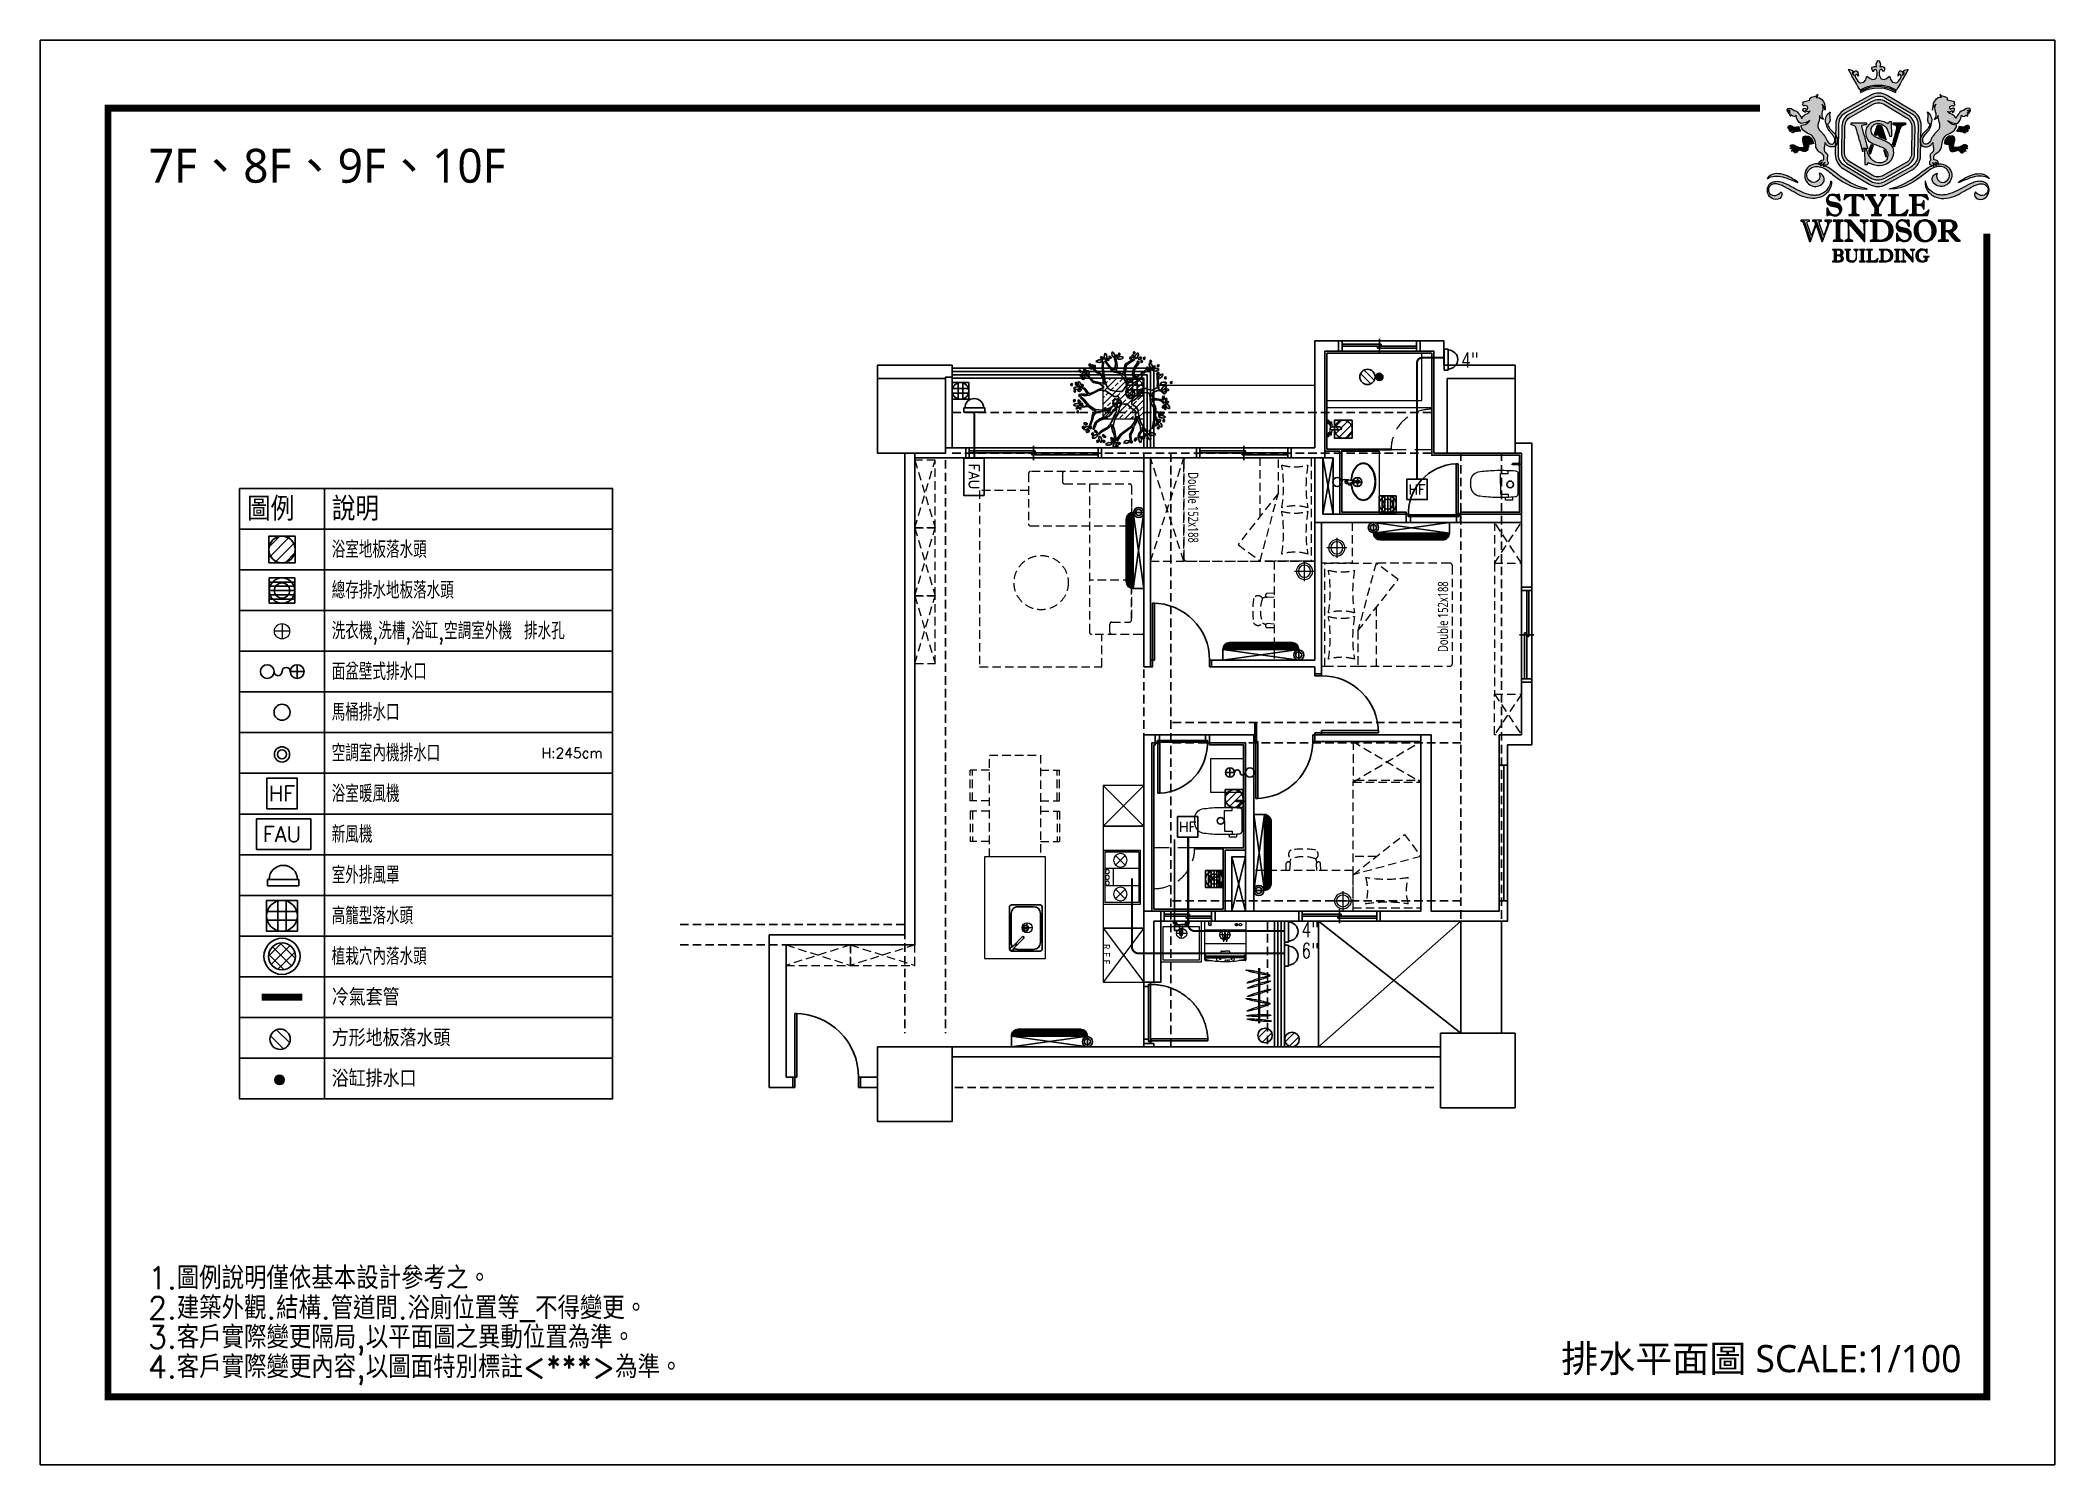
# Model space of a CAD drawing. Extents: x 489590 to 931630, y 16852 to 52972.
# Drawn here: x 507410 to 510380, y 50872 to 52972 of the extents above; entities that cross this region are included whole.
import ezdxf
from ezdxf.enums import TextEntityAlignment as Align

# ---------------------------------------------------------------- set-up
doc = ezdxf.new("R2010")
doc.units = 0
doc.header["$LTSCALE"] = 50
for name, pattern in [('1', [0.375, 0.25, -0.125]), ('11', [0.15, 0.1, -0.05]), ('CENTER2', [1.125, 0.75, -0.125, 0.125, -0.125]), ('DASHED2', [9.525, 6.35, -3.175]), ('HIDDEN3', [0.15, 0.11, -0.04]), ('PHANTOM', [2.5, 1.25, -0.25, 0.25, -0.25, 0.25, -0.25])]:
    doc.linetypes.add(name, pattern=pattern)
for name, color, linetype in [('08', 8, 'Continuous'), ('3-2-ACP', 3, 'Continuous'), ('3-2-空調冷媒管', 4, 'CENTER2'), ('3-2-空調室內外機', 4, 'Continuous'), ('A-DOOR-SWING-1', 252, 'DASHED2'), ('ACP', 3, 'Continuous'), ('ASP_4', 4, 'Continuous'), ('BEAM', 6, 'Continuous'), ('COL', 1, 'Continuous'), ('DIM', 6, 'Continuous'), ('DOOR', 5, 'Continuous'), ('FINISH', 6, 'Continuous'), ('FP', 2, 'Continuous'), ('FP-L', 2, 'PHANTOM'), ('FURN', 4, 'Continuous'), ('I-FLOR-PAVING', 251, 'Continuous'), ('IRR-SYM', 6, 'Continuous'), ('L-L', 7, 'Continuous'), ('L-植栽', 72, 'Continuous'), ('Layer 1', 7, 'Continuous'), ('OPEN', 5, 'Continuous'), ('P_管道', 30, 'Continuous'), ('RP', 141, 'Continuous'), ('text', 4, 'Continuous'), ('TOIL', 5, 'Continuous'), ('TX', 4, 'Continuous'), ('WALL', 2, 'Continuous'), ('WALL2', 3, 'Continuous'), ('WALL5', 4, 'Continuous'), ('WP', 6, 'Continuous'), ('挑空', 9, 'Continuous'), ('排水', 7, 'Continuous'), ('排水-污水器具', 7, 'Continuous'), ('排煙管罩', 200, 'Continuous'), ('污水管', 5, 'Continuous'), ('瓦斯', 3, 'Continuous'), ('生活排水', 6, 'Continuous'), ('花台-FD40', 7, 'Continuous'), ('開口', 6, 'Continuous'), ('雨水XFD50', 7, 'Continuous')]:
    doc.layers.add(name, color=color, linetype=linetype)
for name, color, linetype, lineweight in [('AM_9', 253, 'Continuous', 0), ('SWP', 30, 'Continuous', 0), ('植栽', 94, 'Continuous', 13)]:
    doc.layers.add(name, color=color, linetype=linetype, lineweight=lineweight)
doc.layers.add('傢俱', color=7, linetype='Continuous', lineweight=5, true_color=0xb2b3b3)
doc.styles.add('C1', font='simplex.shx', dxfattribs={"bigfont": 'CHINESET.shx'})
doc.styles.add('CHINA', font='SIMPLEX.shx', dxfattribs={"bigfont": 'CHINESET.shx'})
doc.styles.add('SINGLE', font='SIMPLEX.shx', dxfattribs={"width": 0.8, "bigfont": 'chineset.shx'})
doc.styles.get("Standard").update_dxf_attribs({"font": 'txt.shx', "bigfont": 'chineset.shx'})
doc.styles.add('微軟正黑體', font='MSJH_0.TTF')

msp = doc.modelspace()

# ---------------------------------------------------------------- texts
at = {"layer": 'TX', "style": '微軟正黑體'}
msp.add_text('7F、8F、9F、10F', height=50, dxfattribs=at).set_placement((507569.6, 52812.1, -120959), align=Align.TOP_LEFT)
msp.add_text('排水平面圖 SCALE:1/100', height=40, dxfattribs=at).set_placement((509947.1, 51008.5, -120959), align=Align.CENTER)
at = {"layer": '排煙管罩', "width": 0.75}
for p in [(509504.6, 52489.8, -120959), (509269.1, 51649.9, -120959)]:
    msp.add_text('4"', height=22, dxfattribs=at).set_placement(p)
at = {"layer": '瓦斯', "width": 0.75}
msp.add_text('6"', height=22, dxfattribs=at).set_placement((509269.1, 51618.9, -120959))

# ---------------------------------------------------------------- blocks, each defined once
blk = doc.blocks.new('u14-02')
at = {"color": 9, "lineweight": -3, "true_color": 0xc7c8ca}
for p, q in [((-34, -51.9), (-34, -9.9)), ((-31.5, -42.4), (-31.5, -19.4)), ((-31, -6.9), (31, -6.9)), ((-25.4, -17.1), (-29.8, -13.4)), ((-27.6, -15.2), (-15.1, -27.8)), ((-23.8, -15.5), (-27.5, -11.1)), ((-25.7, -13.3), (-13.1, -25.8)), ((-21.5, -9.4), (21.5, -9.4)), ((-0.2, -28.9), (0.2, -28.9)), ((-0.2, -32.9), (-0.2, -28.9)), ((0, -33.4), (0, -28.4)), ((0.2, -32.9), (0.2, -28.9)), ((31.5, -19.4), (31.5, -42.4)), ((34, -9.9), (34, -51.9)), ((31, -54.9), (-31, -54.9)), ((21.5, -52.4), (-21.5, -52.4)), ((-0.2, -32.9), (0.2, -32.9))]:
    blk.add_line(p, q, dxfattribs=at)
for radius in [4, 3.5]:
    blk.add_circle((0, -30.9), radius, dxfattribs=at)
for centre, radius, start, end in [((-31, -9.9), 3, 90, 180), ((-30.7, -10.2), 2.6, 10.8513, 259.1487), ((-21.5, -19.4), 10, 144.3622, 180), ((-31.7, -15.7), 3, 50, 79.1487), ((-25.2, -9.2), 3, 190.8513, 220), ((-21.5, -19.4), 10, 90, 125.6378), ((-24.6, -16.3), 1.15, 225, 45), ((-14.1, -26.8), 1.4, 225, 45), ((21.5, -19.4), 10, 0, 90), ((31, -9.9), 3, 0, 90), ((-31, -51.9), 3, 180, 270), ((-21.5, -42.4), 10, 180, 270), ((21.5, -42.4), 10, 270, 0), ((31, -51.9), 3, 270, 0)]:
    blk.add_arc(centre, radius, start, end, dxfattribs=at)
blk = doc.blocks.new('$PDS00100RS06Y008C00008C10')
at = {"color": 0, "linetype": 'Continuous'}
for p, q in [((42, 89), (39, 89)), ((39, 89), (39, 5)), ((42, 5), (42, 89)), ((-45, 5), (-42, 5)), ((-42, 5), (-42, -5)), ((39, 5), (42, 5)), ((45, 5), (42, 5)), ((42, 5), (42, -5)), ((-42, -5), (-45, -5)), ((42, -5), (45, -5))]:
    blk.add_line(p, q, dxfattribs=at)
blk.add_arc((42, 5), 84, 90, 180, dxfattribs=at)
blk = doc.blocks.new('A$C4EFA0F76')
at = {"layer": 'TOIL', "color": 9, "lineweight": 5, "true_color": 0xc7c8ca}
for p, q in [((0, 19.3), (0, -29.4)), ((2, 19.1), (2, -12)), ((72, 9.1), (72, -1.9)), ((11.7, -25.4), (-2.7, -25.4))]:
    blk.add_line(p, q, dxfattribs=at)
for points in [[(72, 9.1, 0.3374), (58.3, 21.6, 0.027493), (33.7, 23.4, 0.022437), (5.8, 22.6, 0.348898), (2, 19.1)], [(0, -22.9, -0.370325), (1.8, -24.4), (10.3, -24.4), (10.3, -25.4)], [(0, -28, 0.370325), (1.8, -26.5), (10.3, -26.5), (10.3, -25.4)], [(72, -1.9, -0.3374), (58.3, -14.5, -0.027493), (33.7, -16.2, -0.022437), (5.8, -15.5, -0.348898), (2, -12)]]:
    blk.add_lwpolyline(points, format="xyb", dxfattribs=at)
for points in [[(10.5, 22.9), (10.5, 27.8), (20.5, 27.8), (20.5, 23.3)], [(28, 3.6), (28, 18.8), (16.7, 18.8), (16.7, 23.2)], [(28, 3.6), (28, -11.7), (16.7, -11.7), (16.7, -16.1)]]:
    blk.add_lwpolyline(points, dxfattribs=at)
blk = doc.blocks.new('A$C0A852886')
at = {"color": 9, "true_color": 0xc7c8ca}
for points in [[(74.8, 151.1), (74.8, 148.1), (78.1, 148.1), (78.1, 145.1), (86.8, 145.1), (86.8, 151.1)], [(0.4, 74.8), (0.4, 77.8), (74, 77.8), (74, 74.8)], [(74.8, 71.1), (74.8, 74.1), (78.1, 74.1), (78.1, 77.1), (86.8, 77.1), (86.8, 71.1)]]:
    blk.add_lwpolyline(points, close=True, dxfattribs=at)
blk.add_lwpolyline([(77.6, 74.2), (77.6, 74.5), (74.6, 74.5, 3.143413), (74.6, 73.7), (77.6, 73.7), (77.6, 74), (74.8, 74, 0.08392), (74.8, 74.2), (77.6, 74.2)], format="xyb", dxfattribs=at)
at = {"layer": 'I-FLOR-PAVING', "color": 9, "true_color": 0xc7c8ca}
for p, q in [((75.8, 148.1), (75.8, 74.1)), ((78.1, 145.1), (78.1, 77.1)), ((86.8, 145.1), (86.8, 77.1))]:
    blk.add_line(p, q, dxfattribs=at)
blk.add_arc((74.1, 74.1), 73.8, 86.9121, 177.1453, dxfattribs=at)
blk = doc.blocks.new('A$C3F5447A1')
at = {"layer": 'TOIL', "color": 9, "lineweight": 5, "true_color": 0xc7c8ca}
for p, q in [((117.5, 41.9), (117.5, 38.6)), ((117.9, 44.1), (118.4, 50.6)), ((122.3, 44.1), (121.8, 50.6)), ((122.7, 38.6), (122.7, 41.9))]:
    blk.add_line(p, q, dxfattribs=at)
blk.add_lwpolyline([(165.1, 32), (75.1, 32), (75.1, 87), (165.1, 87)], close=True, dxfattribs=at)
for centre, radius in [((120.1, 55.7), 2.7), ((120.1, 55.7), 1.63), ((120.1, 37.8), 1.1)]:
    blk.add_circle(centre, radius, dxfattribs=at)
for centre, radius, start, end in [((105.6, 63.7), 13, 143.6202, 216.3798), ((105.6, 63.5), 12, 143.6197, 216.3803), ((114, 57.5), 23.5, 112.7936, 143.6201), ((114, 57.3), 22.5, 112.9604, 143.6197), ((120.1, 43.2), 39, 66.9176, 112.8599), ((120.1, 43), 38, 67.0396, 113.0752), ((126.1, 57.3), 22.5, 36.3803, 67.0396), ((126.1, 57.5), 23.5, 36.4435, 66.8372), ((134.6, 63.5), 12, 323.6197, 36.3803), ((134.6, 63.7), 13, 323.6199, 36.4951), ((114, 69.9), 23.5, 216.3801, 247.2064), ((114, 69.7), 22.5, 216.3803, 247.0396), ((120.1, 84.2), 39, 247.1401, 266.8443), ((120.1, 84), 38, 247.0396, 266.8436), ((60, 60), 60, 342.9592, 348.9498), ((120.1, 42.7), 2.71, 185.6653, 354.3326), ((119.9, 38.6), 2.4, 180.7589, 234.7016), ((120.1, 50.5), 1.7, 4.4373, 175.5627), ((120.1, 38.9), 2.73, 234.1615, 305.5392), ((120.1, 48.3), 1.2, 11.0502, 168.9498), ((180.1, 60), 60, 191.0502, 197.0409), ((120.3, 38.6), 2.4, 305.2984, 359.2411), ((120.1, 84), 38, 273.1564, 292.9604), ((120.1, 84.2), 39, 273.1556, 293.0824), ((126.1, 69.7), 22.5, 292.9604, 323.6197), ((126.1, 69.9), 23.5, 293.1628, 323.6199)]:
    blk.add_arc(centre, radius, start, end, dxfattribs=at)
blk = doc.blocks.new('A$C34866B9E')
at = {"color": 9, "true_color": 0xc7c8ca}
for p, q in [((0, 9), (0, 6)), ((0, 9), (64, 9)), ((44, 0), (42, 0)), ((64, 9), (64, 6))]:
    blk.add_line(p, q, dxfattribs=at)
for centre, radius, start, end in [((1, 6), 1.5, 180, 245.2613), ((22, 50), 50, 245.2613, 268.1216), ((42, 50), 50, 271.8784, 294.7387), ((62, 6), 1.5, 294.7387, 0)]:
    blk.add_arc(centre, radius, start, end, dxfattribs=at)
at = {"layer": 'AM_9', "color": 9, "true_color": 0xc7c8ca}
blk.add_line((20, 0), (42, 0), dxfattribs=at)
blk = doc.blocks.new('A$C465A4D64')
at = {"layer": 'TOIL', "color": 9, "linetype": 'ByBlock', "lineweight": 5, "true_color": 0xc7c8ca}
for p, q in [((-12.9, 0), (12.9, 0)), ((-9.9, -0.6), (-11.9, -0.6)), ((-11.9, -0.6), (-11.9, -2.9)), ((-11.9, -2.9), (-8.3, -2.9)), ((-10.1, -0.6), (-11.7, -0.6)), ((-10.2, -2.9), (-11.6, -2.9)), ((-11.6, -2.9), (-11.6, -2.9)), ((-10.3, -3), (-11.5, -3)), ((-11.4, -3), (-11.4, -3)), ((-11, -3.1), (-11.4, -3.1)), ((-11, -3), (-11, -3.1)), ((-10.8, -3), (-10.8, -3.1)), ((-10.4, -3.1), (-10.8, -3.1)), ((-6.5, -2), (-10.6, -2)), ((-10.4, -3), (-10.4, -3)), ((-10.2, -2.9), (-10.2, -2.9)), ((-9.6, -5), (-0.8, -5)), ((-9.6, -5), (-9.6, -6.5)), ((-9.6, -6.4), (-4.2, -7.2)), ((-9.5, -4.8), (0, -4.8)), ((-9.5, -6.6), (-4.2, -7.3)), ((-9, -3.2), (-6, -3.2)), ((-9, -4.5), (-7.5, -4.5)), ((-9, -4.5), (-6, -4.5)), ((-8.5, -3.2), (-8.5, -2.9)), ((-8.5, -4.6), (-7.5, -4.6)), ((-8.5, -4.6), (-8.5, -4.8)), ((-6.5, -4.8), (-8.5, -4.8)), ((-8.4, -4.5), (-8.4, -4.6)), ((-8.4, -4.8), (-6.6, -4.8)), ((-8.4, -4.8), (-6.6, -4.8)), ((-6, -4.5), (-7.5, -4.5)), ((-6.5, -4.6), (-7.5, -4.6)), ((-6.6, -4.5), (-6.6, -4.6)), ((-6.5, -3.2), (-6.5, -2)), ((-6.5, -4.6), (-6.5, -4.8)), ((-4.2, -7.4), (-4.2, -7.2)), ((-2.2, -7), (-2.2, -15.5)), ((-2.1, -7), (-2.2, -7)), ((-2.1, -19.1), (-2.2, -19.1)), ((-2.1, -13.3), (-2.1, -7)), ((-2.1, -19.1), (-2.1, -14.1)), ((9.5, -4.8), (0, -4.8)), ((9.6, -5), (0.8, -5)), ((2.1, -13.3), (2.1, -7)), ((2.1, -7), (2.2, -7)), ((2.1, -19.1), (2.1, -14.1)), ((2.1, -19.1), (2.2, -19.1)), ((2.2, -7), (2.2, -15.5)), ((9.6, -6.4), (4.2, -7.2)), ((9.5, -6.6), (4.2, -7.3)), ((4.2, -7.4), (4.2, -7.2)), ((9, -3.2), (6, -3.2)), ((6, -4.5), (7.5, -4.5)), ((9, -4.5), (6, -4.5)), ((6.2, -3.2), (8.8, -3.2)), ((6.5, -3.2), (6.5, -2)), ((6.5, -2), (10.6, -2)), ((6.5, -4.6), (6.5, -4.8)), ((6.5, -4.6), (7.5, -4.6)), ((6.5, -4.8), (8.5, -4.8)), ((6.6, -4.5), (6.6, -4.6)), ((8.4, -4.8), (6.6, -4.8)), ((9, -4.5), (7.5, -4.5)), ((8.5, -4.6), (7.5, -4.6)), ((11.9, -2.9), (8.3, -2.9)), ((8.4, -4.5), (8.4, -4.6)), ((8.5, -3.2), (8.5, -2.9)), ((8.5, -4.6), (8.5, -4.8)), ((9.6, -5), (9.6, -6.5)), ((9.9, -0.6), (11.9, -0.6)), ((10.1, -0.6), (11.7, -0.6)), ((10.2, -2.9), (11.6, -2.9)), ((10.2, -2.9), (10.2, -2.9)), ((10.3, -3), (11.5, -3)), ((10.4, -3), (10.4, -3)), ((10.4, -3.1), (10.8, -3.1)), ((10.8, -3), (10.8, -3.1)), ((11, -3), (11, -3.1)), ((11, -3.1), (11.4, -3.1)), ((11.4, -3), (11.4, -3)), ((11.6, -2.9), (11.6, -2.9)), ((11.9, -0.6), (11.9, -2.9))]:
    blk.add_line(p, q, dxfattribs=at)
for points in [[(-2.2, -7), (-2.2, -19.1)], [(2.2, -7), (2.2, -19.1)]]:
    blk.add_lwpolyline(points, dxfattribs=at)
for centre, radius, start, end in [((-11.9, -0.6), 0.04, 90, 180), ((-11.9, -2.9), 0.04, 180, 270), ((-11.5, -2.9), 0.08, 180, 270), ((-11.4, -3), 0.056, 180, 270), ((-10.4, -3), 0.056, 270, 0), ((-10.3, -2.9), 0.08, 270, 0), ((-6.7, -0.4), 3.2, 183.7671, 209.1252), ((-9.9, -0.6), 0.04, 3.8565, 90), ((-9.5, -5), 0.16, 90, 180), ((-9.4, -6.4), 0.19, 193.733, 256.587), ((-8, -3.8), 1.16, 145.7945, 214.2055), ((-6.5, -2), 0.08, 0, 90), ((-7, -3.8), 1.16, 325.7945, 34.2055), ((-4.5, -9.6), 2.41, 20.9953, 82.0158), ((-4.5, -9.6), 2.27, 7.4199, 82.0158), ((0, -7), 2.25, 90, 180), ((0, -13.3), 2.25, 180, 270), ((0, -19.1), 2.25, 180, 270), ((0, -7), 2.09, 90, 180), ((0, -13.3), 2.09, 180, 270), ((0, -19.1), 2.09, 180, 270), ((0, -7), 2.25, 0, 90), ((0, -7), 2.09, 0, 90), ((0, -13.3), 2.25, 270, 0), ((0, -13.3), 2.09, 270, 0), ((0, -19.1), 2.25, 270, 0), ((0, -19.1), 2.09, 270, 0), ((4.5, -9.6), 2.27, 97.9842, 172.5801), ((4.5, -9.6), 2.41, 97.9842, 159.0047), ((7, -3.8), 1.16, 145.7945, 214.2055), ((6.5, -2), 0.08, 90, 180), ((8, -3.8), 1.16, 325.7945, 34.2055), ((6.7, -0.4), 3.2, 330.8748, 356.2329), ((9.5, -5), 0.16, 0, 90), ((9.4, -6.4), 0.19, 283.413, 346.267), ((9.9, -0.6), 0.04, 90, 176.1435), ((10.3, -2.9), 0.08, 180, 270), ((10.4, -3), 0.056, 180, 270), ((11.4, -3), 0.056, 270, 0), ((11.5, -2.9), 0.08, 270, 0), ((11.9, -0.6), 0.04, 0, 90), ((11.9, -2.9), 0.04, 270, 0)]:
    blk.add_arc(centre, radius, start, end, dxfattribs=at)
for points in [[(-8.8, -3.2), (-8.9, -3.2), (-8.9, -3.2), (-8.9, -3.2), (-8.9, -3.3), (-8.9, -3.3), (-9, -3.3), (-9, -3.3), (-9, -3.3), (-9, -3.3), (-9, -3.3), (-9.1, -3.4), (-9.1, -3.4), (-9.1, -3.4), (-9.1, -3.4), (-9.1, -3.5), (-9.1, -3.5), (-9.2, -3.6), (-9.2, -3.6), (-9.2, -3.6), (-9.2, -3.6), (-9.2, -3.7), (-9.2, -3.7), (-9.2, -3.8), (-9.2, -3.8), (-9.2, -3.8), (-9.2, -3.9), (-9.2, -3.9), (-9.2, -3.9), (-9.2, -4), (-9.2, -4), (-9.2, -4), (-9.2, -4.1), (-9.1, -4.1), (-9.1, -4.1), (-9.1, -4.2), (-9.1, -4.2), (-9.1, -4.2), (-9.1, -4.3), (-9, -4.3), (-9, -4.3), (-9, -4.3), (-9, -4.3), (-9, -4.3), (-8.9, -4.4), (-8.9, -4.4), (-8.9, -4.4), (-8.9, -4.4), (-8.9, -4.4), (-8.8, -4.4), (-8.8, -4.4), (-8.8, -4.4), (-8.8, -4.4), (-8.7, -4.4), (-8.7, -4.3), (-8.7, -4.3), (-8.7, -4.3), (-8.7, -4.3), (-8.6, -4.3), (-8.6, -4.3), (-8.6, -4.2), (-8.6, -4.2), (-8.6, -4.2), (-8.6, -4.1), (-8.5, -4.1), (-8.5, -4.1), (-8.5, -4), (-8.5, -4), (-8.5, -4), (-8.5, -3.9), (-8.5, -3.9), (-8.5, -3.9), (-8.5, -3.8), (-8.5, -3.8), (-8.5, -3.8), (-8.5, -3.7), (-8.5, -3.7), (-8.5, -3.6), (-8.5, -3.6), (-8.5, -3.6), (-8.5, -3.6), (-8.5, -3.5), (-8.6, -3.5), (-8.6, -3.4), (-8.6, -3.4), (-8.6, -3.4), (-8.6, -3.4), (-8.6, -3.3), (-8.7, -3.3), (-8.7, -3.3), (-8.7, -3.3), (-8.7, -3.3), (-8.7, -3.3), (-8.8, -3.3), (-8.8, -3.2), (-8.8, -3.2), (-8.8, -3.2), (-8.8, -3.2)], [(-7.5, -3.2), (-7.5, -3.2), (-7.6, -3.2), (-7.6, -3.2), (-7.6, -3.3), (-7.7, -3.3), (-7.7, -3.3), (-7.8, -3.3), (-7.8, -3.3), (-7.9, -3.3), (-7.9, -3.3), (-7.9, -3.4), (-8, -3.4), (-8, -3.4), (-8, -3.4), (-8.1, -3.5), (-8.1, -3.5), (-8.1, -3.6), (-8.1, -3.6), (-8.2, -3.6), (-8.2, -3.6), (-8.2, -3.7), (-8.2, -3.7), (-8.2, -3.8), (-8.2, -3.8), (-8.2, -3.8), (-8.2, -3.9), (-8.2, -3.9), (-8.2, -3.9), (-8.2, -4), (-8.2, -4), (-8.1, -4), (-8.1, -4.1), (-8.1, -4.1), (-8.1, -4.1), (-8, -4.2), (-8, -4.2), (-8, -4.2), (-7.9, -4.3), (-7.9, -4.3), (-7.9, -4.3), (-7.8, -4.3), (-7.8, -4.3), (-7.7, -4.3), (-7.7, -4.4), (-7.6, -4.4), (-7.6, -4.4), (-7.6, -4.4), (-7.5, -4.4), (-7.5, -4.4), (-7.4, -4.4), (-7.4, -4.4), (-7.4, -4.4), (-7.3, -4.4), (-7.3, -4.3), (-7.2, -4.3), (-7.2, -4.3), (-7.1, -4.3), (-7.1, -4.3), (-7.1, -4.3), (-7, -4.2), (-7, -4.2), (-7, -4.2), (-6.9, -4.1), (-6.9, -4.1), (-6.9, -4.1), (-6.9, -4), (-6.8, -4), (-6.8, -4), (-6.8, -3.9), (-6.8, -3.9), (-6.8, -3.9), (-6.8, -3.8), (-6.8, -3.8), (-6.8, -3.8), (-6.8, -3.7), (-6.8, -3.7), (-6.8, -3.6), (-6.8, -3.6), (-6.9, -3.6), (-6.9, -3.6), (-6.9, -3.5), (-6.9, -3.5), (-7, -3.4), (-7, -3.4), (-7, -3.4), (-7.1, -3.4), (-7.1, -3.3), (-7.1, -3.3), (-7.2, -3.3), (-7.2, -3.3), (-7.3, -3.3), (-7.3, -3.3), (-7.4, -3.3), (-7.4, -3.2), (-7.4, -3.2), (-7.5, -3.2), (-7.5, -3.2)], [(-6.2, -3.2), (-6.2, -3.2), (-6.2, -3.2), (-6.2, -3.2), (-6.2, -3.3), (-6.3, -3.3), (-6.3, -3.3), (-6.3, -3.3), (-6.3, -3.3), (-6.3, -3.3), (-6.4, -3.3), (-6.4, -3.4), (-6.4, -3.4), (-6.4, -3.4), (-6.4, -3.4), (-6.4, -3.5), (-6.5, -3.5), (-6.5, -3.6), (-6.5, -3.6), (-6.5, -3.6), (-6.5, -3.6), (-6.5, -3.7), (-6.5, -3.7), (-6.5, -3.8), (-6.5, -3.8), (-6.5, -3.8), (-6.5, -3.9), (-6.5, -3.9), (-6.5, -3.9), (-6.5, -4), (-6.5, -4), (-6.5, -4), (-6.5, -4.1), (-6.5, -4.1), (-6.4, -4.1), (-6.4, -4.2), (-6.4, -4.2), (-6.4, -4.2), (-6.4, -4.3), (-6.4, -4.3), (-6.3, -4.3), (-6.3, -4.3), (-6.3, -4.3), (-6.3, -4.3), (-6.3, -4.4), (-6.2, -4.4), (-6.2, -4.4), (-6.2, -4.4), (-6.2, -4.4), (-6.1, -4.4), (-6.1, -4.4), (-6.1, -4.4), (-6.1, -4.4), (-6.1, -4.4), (-6, -4.3), (-6, -4.3), (-6, -4.3), (-6, -4.3), (-6, -4.3), (-5.9, -4.3), (-5.9, -4.2), (-5.9, -4.2), (-5.9, -4.2), (-5.9, -4.1), (-5.9, -4.1), (-5.8, -4.1), (-5.8, -4), (-5.8, -4), (-5.8, -4), (-5.8, -3.9), (-5.8, -3.9), (-5.8, -3.9), (-5.8, -3.8), (-5.8, -3.8), (-5.8, -3.8), (-5.8, -3.7), (-5.8, -3.7), (-5.8, -3.6), (-5.8, -3.6), (-5.8, -3.6), (-5.8, -3.6), (-5.9, -3.5), (-5.9, -3.5), (-5.9, -3.4), (-5.9, -3.4), (-5.9, -3.4), (-5.9, -3.4), (-6, -3.3), (-6, -3.3), (-6, -3.3), (-6, -3.3), (-6, -3.3), (-6.1, -3.3), (-6.1, -3.3), (-6.1, -3.2), (-6.1, -3.2), (-6.1, -3.2), (-6.2, -3.2)], [(6.2, -3.2), (6.2, -3.2), (6.2, -3.2), (6.2, -3.2), (6.2, -3.3), (6.3, -3.3), (6.3, -3.3), (6.3, -3.3), (6.3, -3.3), (6.3, -3.3), (6.4, -3.3), (6.4, -3.4), (6.4, -3.4), (6.4, -3.4), (6.4, -3.4), (6.4, -3.5), (6.5, -3.5), (6.5, -3.6), (6.5, -3.6), (6.5, -3.6), (6.5, -3.6), (6.5, -3.7), (6.5, -3.7), (6.5, -3.8), (6.5, -3.8), (6.5, -3.8), (6.5, -3.9), (6.5, -3.9), (6.5, -3.9), (6.5, -4), (6.5, -4), (6.5, -4), (6.5, -4.1), (6.5, -4.1), (6.4, -4.1), (6.4, -4.2), (6.4, -4.2), (6.4, -4.2), (6.4, -4.3), (6.4, -4.3), (6.3, -4.3), (6.3, -4.3), (6.3, -4.3), (6.3, -4.3), (6.3, -4.4), (6.2, -4.4), (6.2, -4.4), (6.2, -4.4), (6.2, -4.4), (6.1, -4.4), (6.1, -4.4), (6.1, -4.4), (6.1, -4.4), (6.1, -4.4), (6, -4.3), (6, -4.3), (6, -4.3), (6, -4.3), (6, -4.3), (5.9, -4.3), (5.9, -4.2), (5.9, -4.2), (5.9, -4.2), (5.9, -4.1), (5.9, -4.1), (5.8, -4.1), (5.8, -4), (5.8, -4), (5.8, -4), (5.8, -3.9), (5.8, -3.9), (5.8, -3.9), (5.8, -3.8), (5.8, -3.8), (5.8, -3.8), (5.8, -3.7), (5.8, -3.7), (5.8, -3.6), (5.8, -3.6), (5.8, -3.6), (5.8, -3.6), (5.9, -3.5), (5.9, -3.5), (5.9, -3.4), (5.9, -3.4), (5.9, -3.4), (5.9, -3.4), (6, -3.3), (6, -3.3), (6, -3.3), (6, -3.3), (6, -3.3), (6.1, -3.3), (6.1, -3.3), (6.1, -3.2), (6.1, -3.2), (6.1, -3.2), (6.2, -3.2)], [(7.5, -3.2), (7.5, -3.2), (7.6, -3.2), (7.6, -3.2), (7.6, -3.3), (7.7, -3.3), (7.7, -3.3), (7.8, -3.3), (7.8, -3.3), (7.9, -3.3), (7.9, -3.3), (7.9, -3.4), (8, -3.4), (8, -3.4), (8, -3.4), (8.1, -3.5), (8.1, -3.5), (8.1, -3.6), (8.1, -3.6), (8.2, -3.6), (8.2, -3.6), (8.2, -3.7), (8.2, -3.7), (8.2, -3.8), (8.2, -3.8), (8.2, -3.8), (8.2, -3.9), (8.2, -3.9), (8.2, -3.9), (8.2, -4), (8.2, -4), (8.1, -4), (8.1, -4.1), (8.1, -4.1), (8.1, -4.1), (8, -4.2), (8, -4.2), (8, -4.2), (7.9, -4.3), (7.9, -4.3), (7.9, -4.3), (7.8, -4.3), (7.8, -4.3), (7.7, -4.3), (7.7, -4.4), (7.6, -4.4), (7.6, -4.4), (7.6, -4.4), (7.5, -4.4), (7.5, -4.4), (7.4, -4.4), (7.4, -4.4), (7.4, -4.4), (7.3, -4.4), (7.3, -4.3), (7.2, -4.3), (7.2, -4.3), (7.1, -4.3), (7.1, -4.3), (7.1, -4.3), (7, -4.2), (7, -4.2), (7, -4.2), (6.9, -4.1), (6.9, -4.1), (6.9, -4.1), (6.9, -4), (6.8, -4), (6.8, -4), (6.8, -3.9), (6.8, -3.9), (6.8, -3.9), (6.8, -3.8), (6.8, -3.8), (6.8, -3.8), (6.8, -3.7), (6.8, -3.7), (6.8, -3.6), (6.8, -3.6), (6.9, -3.6), (6.9, -3.6), (6.9, -3.5), (6.9, -3.5), (7, -3.4), (7, -3.4), (7, -3.4), (7.1, -3.4), (7.1, -3.3), (7.1, -3.3), (7.2, -3.3), (7.2, -3.3), (7.3, -3.3), (7.3, -3.3), (7.4, -3.3), (7.4, -3.2), (7.4, -3.2), (7.5, -3.2), (7.5, -3.2)], [(8.8, -3.2), (8.9, -3.2), (8.9, -3.2), (8.9, -3.2), (8.9, -3.3), (8.9, -3.3), (9, -3.3), (9, -3.3), (9, -3.3), (9, -3.3), (9, -3.3), (9.1, -3.4), (9.1, -3.4), (9.1, -3.4), (9.1, -3.4), (9.1, -3.5), (9.1, -3.5), (9.2, -3.6), (9.2, -3.6), (9.2, -3.6), (9.2, -3.6), (9.2, -3.7), (9.2, -3.7), (9.2, -3.8), (9.2, -3.8), (9.2, -3.8), (9.2, -3.9), (9.2, -3.9), (9.2, -3.9), (9.2, -4), (9.2, -4), (9.2, -4), (9.2, -4.1), (9.1, -4.1), (9.1, -4.1), (9.1, -4.2), (9.1, -4.2), (9.1, -4.2), (9.1, -4.3), (9, -4.3), (9, -4.3), (9, -4.3), (9, -4.3), (9, -4.3), (8.9, -4.4), (8.9, -4.4), (8.9, -4.4), (8.9, -4.4), (8.9, -4.4), (8.8, -4.4), (8.8, -4.4), (8.8, -4.4), (8.8, -4.4), (8.7, -4.4), (8.7, -4.3), (8.7, -4.3), (8.7, -4.3), (8.7, -4.3), (8.6, -4.3), (8.6, -4.3), (8.6, -4.2), (8.6, -4.2), (8.6, -4.2), (8.6, -4.1), (8.5, -4.1), (8.5, -4.1), (8.5, -4), (8.5, -4), (8.5, -4), (8.5, -3.9), (8.5, -3.9), (8.5, -3.9), (8.5, -3.8), (8.5, -3.8), (8.5, -3.8), (8.5, -3.7), (8.5, -3.7), (8.5, -3.6), (8.5, -3.6), (8.5, -3.6), (8.5, -3.6), (8.5, -3.5), (8.6, -3.5), (8.6, -3.4), (8.6, -3.4), (8.6, -3.4), (8.6, -3.4), (8.6, -3.3), (8.7, -3.3), (8.7, -3.3), (8.7, -3.3), (8.7, -3.3), (8.7, -3.3), (8.8, -3.3), (8.8, -3.2), (8.8, -3.2), (8.8, -3.2), (8.8, -3.2)]]:
    blk.add_open_spline(points, degree=3, knots=[0, 0, 0, 0, 0.844515, 0.844515, 1.689029, 1.689029, 2.533544, 2.533544, 3.378059, 3.378059, 4.052867, 4.052867, 4.727674, 4.727674, 5.669803, 5.669803, 6.611932, 6.611932, 7.348167, 7.348167, 8.084401, 8.084401, 8.749372, 8.749372, 9.414342, 9.414342, 10.079313, 10.079313, 10.744283, 10.744283, 11.480518, 11.480518, 12.216752, 12.216752, 13.158881, 13.158881, 14.10101, 14.10101, 14.775818, 14.775818, 15.450626, 15.450626, 16.29514, 16.29514, 17.139655, 17.139655, 17.98417, 17.98417, 18.828684, 18.828684, 19.673199, 19.673199, 20.517714, 20.517714, 21.362229, 21.362229, 22.206743, 22.206743, 22.881551, 22.881551, 23.556359, 23.556359, 24.498488, 24.498488, 25.440617, 25.440617, 26.176851, 26.176851, 26.913086, 26.913086, 27.578056, 27.578056, 28.243027, 28.243027, 28.907997, 28.907997, 29.572968, 29.572968, 30.309202, 30.309202, 31.045437, 31.045437, 31.987566, 31.987566, 32.929695, 32.929695, 33.604502, 33.604502, 34.27931, 34.27931, 35.123825, 35.123825, 35.96834, 35.96834, 36.812854, 36.812854, 37.657369, 37.657369, 37.657369, 37.657369], dxfattribs=at)
at = {"layer": 'TOIL', "color": 9, "linetype": 'ByBlock', "lineweight": 5, "true_color": 0xc7c8ca, "xscale": -0.06400000000003274, "yscale": 0.06400000000003274, "zscale": 0.06400000000003274}
blk.add_blockref('A$C34866B9E', (-8.8, -0.6), dxfattribs=at)
at = {"layer": 'TOIL', "color": 9, "linetype": 'ByBlock', "lineweight": 5, "true_color": 0xc7c8ca, "extrusion": (0, 0, -1), "xscale": -0.06400000000003274, "yscale": 0.06400000000003274, "zscale": -0.06400000000003274}
blk.add_blockref('A$C34866B9E', (-8.8, -0.6), dxfattribs=at)
blk = doc.blocks.new('瓦斯爐')
at = {"color": 9, "lineweight": 0, "true_color": 0xc7c8ca}
for p, q in [((0, 0), (0, 55)), ((0, 55), (80, 55)), ((77.5, 52.5), (2.5, 52.5)), ((2.5, 52.5), (2.5, 2.5)), ((8, 18.4), (22.1, 32.6)), ((22.1, 18.4), (8, 32.6)), ((27, 52.5), (27, 2.5)), ((53, 52.5), (53, 2.5)), ((72, 18.4), (57.9, 32.6)), ((57.9, 18.4), (72, 32.6)), ((77.5, 52.5), (77.5, 2.5)), ((77.5, 2.5), (77.5, 52.5)), ((80, 0), (80, 55)), ((80, 0), (0, 0)), ((77.5, 2.5), (2.5, 2.5)), ((53, 15), (27, 15))]:
    blk.add_line(p, q, dxfattribs=at)
for centre, radius in [((15.1, 25.5), 10), ((64.9, 25.5), 10), ((31.1, 6.3), 3), ((39.7, 6.3), 3), ((48.2, 6.3), 3)]:
    blk.add_circle(centre, radius, dxfattribs=at)
blk = doc.blocks.new('Balcony Door 90CM')
at = {"color": 9, "true_color": 0xc7c8ca}
for points in [[(-3.7, 95.4), (-6.7, 95.4), (-6.7, 11.8), (-3.7, 11.8)], [(-90, 11), (-87, 11), (-87, 7.7), (-84, 7.7), (-84, 1), (-90, 1)], [(0, 11), (-3, 11), (-3, 7.7), (-6, 7.7), (-6, 1), (0, 1)]]:
    blk.add_lwpolyline(points, close=True, dxfattribs=at)
blk.add_lwpolyline([(-3.1, 8.2), (-3.4, 8.2), (-3.4, 11.1, -3.143413), (-2.6, 11.1), (-2.6, 8.2), (-2.9, 8.2), (-2.9, 11, -0.08392), (-3.1, 11), (-3.1, 8.2)], format="xyb", dxfattribs=at)
at = {"layer": 'A-DOOR-SWING-1', "color": 9, "linetype": 'HIDDEN3', "ltscale": 30, "true_color": 0xc7c8ca}
blk.add_arc((-3, 11.7), 83.8, 92.5181, 182.7143, dxfattribs=at)
at = {"layer": 'I-FLOR-PAVING', "color": 9, "true_color": 0xc7c8ca}
for p, q in [((-87, 11), (-3, 11)), ((-84, 7.7), (-6, 7.7)), ((-84, 1), (-6, 1))]:
    blk.add_line(p, q, dxfattribs=at)
blk = doc.blocks.new('A$C4E3912B0')
at = {"layer": 'OPEN', "color": 9, "true_color": 0xc7c8ca}
for p, q in [((3, 80), (3, 75)), ((3, 75), (18, 75)), ((3, 75), (3, 5)), ((10.5, 75), (10.5, 5)), ((13.5, 75), (13.5, 37.5)), ((18, 75), (18, 80)), ((18, 5), (18, 75)), ((21, 40), (0, 40)), ((7.5, 5), (7.5, 42.5)), ((7.5, 42.5), (10.5, 42.5)), ((13.5, 37.5), (10.5, 37.5)), ((3, 0), (3, 5)), ((3, 5), (18, 5)), ((18, 5), (18, 0))]:
    blk.add_line(p, q, dxfattribs=at)
blk = doc.blocks.new('$PWS002115O0FFK0DW00008C2')
at = {"color": 0, "linetype": 'Continuous'}
for p, q in [((-100, 7.5), (-95, 7.5)), ((-95, 7.5), (-95, -7.5)), ((95, 7.5), (-95, 7.5)), ((-95, 3), (2.5, 3)), ((95, 0), (-95, 0)), ((-2.5, -3), (-2.5, 0)), ((0, -10.5), (0, 10.5)), ((2.5, 3), (2.5, 0)), ((100, 7.5), (95, 7.5)), ((95, 7.5), (95, -7.5)), ((-95, -7.5), (-100, -7.5)), ((-95, -7.5), (95, -7.5)), ((95, -3), (-2.5, -3)), ((95, -7.5), (100, -7.5))]:
    blk.add_line(p, q, dxfattribs=at)
blk = doc.blocks.new('$PWS002115O0ASW0DW00008C2')
at = {"color": 0, "linetype": 'Continuous'}
for p, q in [((-70, 7.5), (-65, 7.5)), ((-65, 7.5), (-65, -7.5)), ((65, 7.5), (-65, 7.5)), ((-65, 3), (2.5, 3)), ((65, 0), (-65, 0)), ((-2.5, -3), (-2.5, 0)), ((0, -10.5), (0, 10.5)), ((2.5, 3), (2.5, 0)), ((70, 7.5), (65, 7.5)), ((65, 7.5), (65, -7.5)), ((-65, -7.5), (-70, -7.5)), ((-65, -7.5), (65, -7.5)), ((65, -3), (-2.5, -3)), ((65, -7.5), (70, -7.5))]:
    blk.add_line(p, q, dxfattribs=at)
blk = doc.blocks.new('A$C1C7530F8')
at = {"layer": 'OPEN', "color": 9, "true_color": 0xc7c8ca}
for p, q in [((5, 18), (0, 18)), ((0, 3), (5, 3)), ((5, 3), (5, 18)), ((115, 18), (5, 18)), ((5, 13.5), (62.5, 13.5)), ((5, 10.5), (115, 10.5)), ((5, 3), (115, 3)), ((57.5, 7.5), (57.5, 10.5)), ((115, 7.5), (57.5, 7.5)), ((60, 21), (60, 0)), ((62.5, 13.5), (62.5, 10.5)), ((115, 3), (115, 18)), ((115, 18), (120, 18)), ((120, 3), (115, 3))]:
    blk.add_line(p, q, dxfattribs=at)
blk = doc.blocks.new('A$C41D02FE1')
at = {"layer": 'L-植栽', "color": 9, "true_color": 0xc7c8ca}
for p, q in [((-18.5, 74.5), (-16.6, 70.8)), ((-69.3, 41.4), (-61.5, 32.6)), ((-58.5, 31.8), (-68.8, 43.3)), ((-58.3, 55), (-55.7, 49.6)), ((-54.9, 52.3), (-56.8, 56)), ((-55.7, 49.6), (-49.2, 45.7)), ((-44.7, 45.6), (-54.9, 52.3)), ((-49.2, 45.7), (-43.1, 41)), ((-39.6, 38), (-44.7, 45.6)), ((-43.1, 41), (-39.5, 33.2)), ((-41.7, 66.8), (-42.2, 55.9)), ((-42.2, 55.9), (-39.6, 38)), ((-39.8, 67.8), (-40.2, 56.4)), ((-40.2, 56.4), (-39.9, 50.3)), ((-39.9, 50.3), (-38.7, 43.6)), ((-38.7, 43.6), (-36.5, 30)), ((-34.2, 64.4), (-37.1, 69)), ((-35.5, 69.7), (-33.3, 65.2)), ((-24.2, 51.4), (-34.2, 64.4)), ((-33.3, 65.2), (-30, 61.3)), ((-30, 61.3), (-24.4, 54.7)), ((-24.4, 54.7), (-21, 52)), ((-21.8, 49.3), (-24.2, 51.4)), ((-11.5, 46.3), (-21.8, 49.3)), ((-21, 52), (-18.4, 57.3)), ((-18.5, 70), (-20.1, 73.8)), ((-17.4, 64.2), (-18.5, 70)), ((-18.4, 57.3), (-17.4, 64.2)), ((-15.1, 55.6), (-16.8, 51.4)), ((-16.8, 51.4), (-14.3, 50)), ((-16.6, 70.8), (-15.3, 65.4)), ((-15.3, 65.4), (-14.5, 60.3)), ((-14.5, 60.3), (-15.1, 55.6)), ((-14.3, 50), (-9.2, 47.7)), ((-3.9, 38.9), (-11.5, 46.3)), ((-9.2, 47.7), (-5.1, 44.2)), ((-5.1, 44.2), (-2.5, 48.7)), ((1.6, 30.5), (-3.9, 38.9)), ((-2.5, 48.7), (-1.5, 55.4)), ((-1.5, 55.4), (0.1, 63.3)), ((1.2, 51.3), (-0.9, 43.2)), ((-0.9, 43.2), (3.6, 34.1)), ((0.1, 63.3), (7.6, 67.5)), ((2.4, 61.5), (0.9, 56.7)), ((0.9, 56.7), (1.2, 51.3)), ((4.9, 63.2), (2.4, 61.5)), ((11, 67.2), (4.9, 63.2)), ((7.6, 67.5), (15.3, 72.1)), ((18.2, 71.6), (11, 67.2)), ((12, 31.7), (16, 38.2)), ((13.8, 44.2), (14.2, 50.2)), ((16, 38.2), (13.8, 44.2)), ((14.2, 50.2), (17.6, 58.2)), ((18.1, 54), (16.4, 47.4)), ((16.4, 47.4), (19.1, 38.5)), ((17.6, 58.2), (22.5, 65.1)), ((21.6, 60.2), (18.1, 54)), ((19.1, 38.5), (25.3, 41.4)), ((29.4, 38.7), (20.9, 32)), ((25.1, 64.1), (21.6, 60.2)), ((22.5, 65.1), (23.2, 69.5)), ((25.6, 69.2), (25.1, 64.1)), ((25.3, 41.4), (29.9, 45.8)), ((33.1, 44.4), (29.4, 38.7)), ((29.9, 45.8), (34.4, 49.7)), ((40.7, 51.7), (33.1, 44.4)), ((34.4, 49.7), (38.2, 53)), ((38.2, 53), (40.9, 54.2)), ((49.9, 52.5), (40.7, 51.7)), ((40.9, 54.2), (47.9, 54.4)), ((59.6, 27.2), (59, 41.2)), ((-75, -2.7), (-82.7, 4.2)), ((-82.5, 6.6), (-73.9, 4.7)), ((-82.4, 1.1), (-77.8, -2.8)), ((-73.9, 7.8), (-82, 7.8)), ((-79.9, 19), (-75, 17.3)), ((-74.3, 18.6), (-79.5, 20.3)), ((-75, 17.3), (-71.7, 11.8)), ((-71.3, 14.7), (-74.3, 18.6)), ((-71.2, 7.5), (-73.9, 7.8)), ((-73.9, 4.7), (-65.9, 6.3)), ((-71.7, 11.8), (-68.6, 9)), ((-66.2, 8.6), (-71.3, 14.7)), ((-68.6, 9), (-71.2, 7.5)), ((-58.8, 11), (-66.2, 8.6)), ((-65.9, 6.3), (-55.4, 11.4)), ((-61.5, 32.6), (-58.8, 29.3)), ((-58.8, 29.3), (-46.8, 26.7)), ((-49.9, 15.8), (-58.8, 11)), ((-45.6, 28.6), (-58.5, 31.8)), ((-55.4, 11.4), (-47.5, 15.4)), ((-45.2, 17.7), (-49.9, 15.8)), ((-47.5, 15.4), (-35.8, 13.7)), ((-46.8, 26.7), (-38.8, 20.1)), ((-38.7, 27.4), (-45.6, 28.6)), ((-38.8, 20.1), (-45.2, 17.7)), ((-39.5, 33.2), (-38.7, 27.4)), ((-36.5, 30), (-33.2, 21.4)), ((-35.8, 13.7), (-20.2, 3.4)), ((-33.2, 21.4), (-30.7, 17.6)), ((-30.7, 17.6), (-26.1, 15.1)), ((-26.1, 15.1), (-18.1, 13.6)), ((-20.2, 3.4), (-12, 3.7)), ((-18.1, 13.6), (-10.6, 12.6)), ((-12, 3.7), (-11, -3.1)), ((-10.6, 12.6), (-5.4, 12.7)), ((-5.4, 12.7), (2.4, 23.9)), ((2.3, 15.6), (0.6, 6.6)), ((0.6, 6.6), (5.2, 5.1)), ((2.4, 23.9), (1.6, 30.5)), ((5.6, 18.7), (2.3, 15.6)), ((3.6, 34.1), (5.7, 28.4)), ((5.2, 5.1), (8.2, -0.6)), ((13.4, 26.8), (5.6, 18.7)), ((5.7, 28.4), (12, 31.7)), ((8.2, -0.6), (17, 2.1)), ((20.9, 32), (13.4, 26.8)), ((17, 2.1), (22.4, 7.8)), ((17.5, -2.9), (24, 2.3)), ((22.4, 7.8), (28.4, 16.5)), ((24, 2.3), (27.8, 8.7)), ((27.8, 8.7), (33, 10.2)), ((28.4, 16.5), (33, 18.5)), ((33, 18.5), (41.4, 18.5)), ((33, 10.2), (40.8, 10.7)), ((40.8, 10.7), (45.7, 8.2)), ((41.4, 18.5), (43.3, 16.2)), ((43.3, 16.2), (50.2, 15)), ((45.7, 8.2), (46.2, -2.9)), ((51.4, 10.7), (49.4, 6.4)), ((49.4, 6.4), (51.2, 1.9)), ((50.2, 15), (60, 20.1)), ((51.2, 1.9), (54.4, -0.2)), ((58.3, 14.2), (51.4, 10.7)), ((61.4, 14.5), (58.3, 14.2)), ((60, 20.1), (59.6, 27.2)), ((61.2, 36.5), (60.7, 27.7)), ((60.7, 27.7), (61.9, 19.5)), ((61.9, 19.5), (60.7, 16.3)), ((60.7, 16.3), (62.9, 16.2)), ((66.5, 13.2), (61.4, 14.5)), ((62.9, 16.2), (68, 14.2)), ((71.3, 9.3), (66.5, 13.2)), ((68, 14.2), (70.3, 11.7)), ((-74.5, -14.6), (-82.1, -12.6)), ((-81.5, -14.7), (-76.7, -16.2)), ((-77.8, -2.8), (-69.3, -13.1)), ((-76.7, -16.2), (-70.2, -14.8)), ((-67, -12.5), (-75, -2.7)), ((-69.3, -13.1), (-74.5, -14.6)), ((-70.2, -14.8), (-68.3, -14.7)), ((-68.3, -14.7), (-64.4, -17.2)), ((-55.2, -20.6), (-67, -12.5)), ((-64.4, -17.2), (-60.1, -21.3)), ((-60.4, -31.4), (-61.3, -39.1)), ((-56.1, -24.8), (-60.4, -31.4)), ((-60.1, -21.3), (-53, -22.8)), ((-59.4, -37.5), (-58.4, -32.3)), ((-58.4, -32.3), (-55.4, -27.9)), ((-53, -22.8), (-56.1, -24.8)), ((-55.4, -27.9), (-50.4, -24.5)), ((-41.5, -21.8), (-55.2, -20.6)), ((-50.4, -24.5), (-42.6, -23.9)), ((-36.6, -34.2), (-46.5, -37.6)), ((-42.6, -23.9), (-33.6, -22.2)), ((-28.6, -18.1), (-41.5, -21.8)), ((-40.2, -38.1), (-31.1, -33.6)), ((-30.3, -27.8), (-36.6, -34.2)), ((-33.6, -22.2), (-26.1, -18.7)), ((-31.1, -33.6), (-25.2, -27)), ((-26.1, -18.7), (-30.3, -27.8)), ((-20, -12.4), (-28.6, -18.1)), ((-25.2, -27), (-21.9, -21.1)), ((-20, -31.7), (-24, -41.3)), ((-21.9, -21.1), (-18.4, -19.3)), ((-11, -3.1), (-20, -12.4)), ((-15.9, -24.5), (-20, -31.7)), ((-18.6, -38), (-12, -27)), ((-18.4, -19.3), (-15.9, -17.6)), ((-15.9, -17.6), (-15.9, -24.5)), ((-12, -27), (-9.8, -12.3)), ((-9.8, -12.3), (-6.3, -9.8)), ((-6.3, -9.8), (-1.9, -10.3)), ((-1.9, -10.3), (2.4, -10.6)), ((2.4, -10.6), (5.7, -11.6)), ((5.7, -11.6), (9.1, -16.7)), ((9.1, -16.7), (19, -22.6)), ((12.2, -10.3), (12.6, -4.9)), ((16, -13.2), (12.2, -10.3)), ((12.6, -4.9), (17.5, -2.9)), ((21, -16.6), (16, -13.2)), ((19.2, -33.9), (17.4, -43.3)), ((19, -22.6), (19.2, -33.9)), ((22, -32.7), (20.4, -44.4)), ((24.1, -22.5), (21, -16.6)), ((23.4, -41.5), (22, -32.7)), ((25.2, -32.1), (24.1, -22.5)), ((28.5, -43.8), (25.2, -32.1)), ((46.2, -2.9), (48.8, -10.8)), ((48.8, -10.8), (53.7, -17.7)), ((52.4, -2.4), (49.6, -0.4)), ((49.6, -0.4), (50.8, -4.1)), ((50.8, -4.1), (52.7, -9.2)), ((56.7, -2.7), (52.4, -2.4)), ((52.7, -9.2), (56, -15.7)), ((53.7, -17.7), (53.8, -37.3)), ((54.4, -0.2), (62.5, -1.2)), ((55.7, -34.1), (54.4, -43.3)), ((56.6, -24.8), (55.7, -34.1)), ((55.9, -32.3), (57.7, -38.1)), ((56, -15.7), (56.8, -19.1)), ((56.8, -19.1), (56.6, -24.8)), ((62.8, -3.5), (56.7, -2.7)), ((57.2, -23.8), (61.4, -25.5)), ((57.6, -36.4), (59.7, -36.6)), ((61.4, -25.5), (62.3, -32.1)), ((62.3, -32.1), (63.8, -36.6)), ((62.5, -1.2), (68.3, -2.6)), ((68.1, -5.4), (62.8, -3.5)), ((71.2, -9.7), (68.1, -5.4)), ((68.3, -2.6), (71.2, -7.3)), ((-61.3, -39.1), (-65.6, -50.5)), ((-64.6, -51.1), (-62.3, -45.3)), ((-62.3, -45.3), (-59.4, -37.5)), ((-54.9, -44.3), (-59.5, -57.2)), ((-58.2, -58.1), (-55.2, -52)), ((-55.2, -52), (-53.5, -46.1)), ((-46.5, -37.6), (-54.9, -44.3)), ((-53.5, -46.1), (-46.9, -40.6)), ((-43.8, -60), (-48.8, -65.9)), ((-47.6, -66.4), (-41.2, -60.3)), ((-46.9, -40.6), (-40.2, -38.1)), ((-33.7, -54.3), (-43.8, -60)), ((-41.2, -60.3), (-33.3, -55.9)), ((-27.5, -47.6), (-33.7, -54.3)), ((-33.3, -55.9), (-26.7, -51.1)), ((-24, -41.3), (-27.5, -47.6)), ((-26.7, -51.1), (-24.5, -47.8)), ((-24.5, -47.8), (-24.6, -54.4)), ((-24.6, -54.4), (-23.3, -60)), ((-23.3, -60), (-19.9, -67.2)), ((-22.1, -50.5), (-18.6, -38)), ((-18.9, -61.2), (-22.1, -50.5)), ((-19.4, -70.8), (-20.6, -77.1)), ((-19.9, -67.2), (-19.4, -70.8)), ((-19.3, -77.9), (-16.9, -72.1)), ((-16.9, -72.1), (-18.9, -61.2)), ((-12.5, -71.7), (-17.4, -78.2)), ((-8.6, -69.7), (-14.8, -78.5)), ((-8.7, -65.6), (-12.5, -71.7)), ((2.7, -58.1), (-8.7, -65.6)), ((-2.7, -63.8), (-8.6, -69.7)), ((9.4, -54.9), (-2.7, -63.8)), ((12, -51.1), (2.7, -58.1)), ((8.4, -66.4), (11, -61.8)), ((8.7, -68.6), (8.4, -66.4)), ((9.4, -77.3), (8.7, -68.6)), ((14.1, -52.3), (9.4, -54.9)), ((14.9, -58.1), (10.8, -67.4)), ((10.8, -67.4), (11.3, -77.2)), ((11, -61.8), (14.7, -54.4)), ((17.4, -43.3), (12, -51.1)), ((14.7, -54.4), (14.1, -52.3)), ((17, -50.7), (14.9, -58.1)), ((20.4, -44.4), (17, -50.7)), ((27.5, -49.7), (23.4, -41.5)), ((23.9, -69.5), (26.1, -64.1)), ((23.9, -73.3), (23.9, -69.5)), ((27.6, -64.5), (25.2, -71.1)), ((25.2, -71.1), (25.7, -72.2)), ((26.1, -64.1), (28.8, -59.9)), ((28.8, -59.9), (27.5, -49.7)), ((31.7, -60.4), (27.6, -64.5)), ((37.2, -57.4), (28.5, -43.8)), ((31.8, -53.1), (31.7, -60.4)), ((37.2, -59.8), (31.8, -53.1)), ((42.2, -62.7), (37.2, -57.4)), ((40.6, -63.2), (37.2, -59.8)), ((53.8, -37.3), (49.8, -55.9)), ((54.4, -43.3), (52.2, -52.5)), ((57.7, -38.1), (58.8, -43.8))]:
    blk.add_line(p, q, dxfattribs=at)
for centre, radius, start, end in [((-41.2, 76.3), 3.96, 170.852, 301.0865), ((-45.2, 70.4), 6.62, 23.0822, 88.8563), ((-28.9, 77.5), 9.45, 143.5556, 227.494), ((-42.9, 76.2), 9.45, 323.5554, 47.4942), ((-29.1, 71.6), 3.13, 117.804, 230.4571), ((-32.9, 72), 3.36, 303.2176, 45.0436), ((-28.6, 74.3), 3.13, 0.0305, 112.6836), ((-26.4, 77.5), 3.36, 185.4441, 287.2701), ((-15.2, 82.8), 9.45, 160.1445, 244.0828), ((-28.2, 77.5), 9.45, 340.1443, 64.083), ((-13.9, 77.8), 3.13, 117.804, 230.4571), ((-17.7, 78.2), 3.36, 303.2176, 45.0436), ((-8.3, 67.7), 9.45, 53.5554, 137.4942), ((-9.7, 81.7), 9.45, 233.5556, 317.494), ((-9.2, 81.2), 3.13, 117.804, 230.4571), ((-13, 81.6), 3.36, 303.2176, 45.0436), ((11.9, 74.1), 3.13, 117.804, 230.4571), ((8.1, 74.5), 3.36, 303.2176, 45.0436), ((16.8, 78.5), 3.96, 153.6533, 283.8878), ((11.2, 74), 6.62, 5.8835, 71.6576), ((18.5, 83.8), 3.13, 117.804, 230.4571), ((14.6, 84.2), 3.36, 303.2176, 45.0436), ((27.6, 75.1), 9.45, 109.8492, 193.7875), ((15.2, 81.7), 9.45, 289.849, 13.7877), ((26.1, 75.7), 3.96, 237.6406, 7.8751), ((30, 69.7), 6.62, 89.8708, 155.6449), ((37, 73.6), 3.13, 117.804, 230.4571), ((33.2, 74), 3.36, 303.2176, 45.0436), ((-81.6, 51.2), 3.13, 157.3091, 269.9622), ((-84.8, 49.1), 3.36, 342.7227, 84.5487), ((-80.8, 39.6), 3.36, 22.6721, 124.4981), ((-79.7, 43.3), 3.13, 197.2585, 309.9116), ((-77.2, 38.2), 9.45, 22.353, 106.2917), ((-71.1, 50.8), 9.45, 202.3532, 286.2915), ((-73.4, 32.8), 6.62, 89.8708, 155.6449), ((-77.3, 38.9), 3.96, 237.6406, 7.8751), ((-69.5, 53.9), 6.62, 168.5122, 234.2863), ((-76.2, 51.2), 3.96, 316.282, 86.5165), ((-62.4, 47.5), 7.94, 146.1641, 211.9382), ((-71, 47.7), 4.75, 293.934, 64.1684), ((-63.3, 61.6), 3.13, 117.804, 230.4571), ((-62.8, 50.9), 6.62, 50.3287, 116.1029), ((-62, 58.1), 3.96, 198.0986, 328.333), ((-67.2, 62), 3.36, 303.2176, 45.0436), ((-58.4, 59.7), 3.13, 117.804, 230.4571), ((-62.2, 60.1), 3.36, 303.2176, 45.0436), ((-54.4, 58.7), 3.13, 117.804, 230.4571), ((-58.2, 59.1), 3.36, 303.2176, 45.0436), ((-46.5, 61.7), 9.45, 55.1971, 139.1359), ((-48.3, 75.7), 9.45, 235.1973, 319.1357), ((32.4, 68), 3.13, 117.804, 230.4571), ((28.6, 68.4), 3.36, 303.2176, 45.0436), ((40.8, 54.2), 3.13, 0.0305, 112.6836), ((42.9, 57.4), 3.36, 185.4441, 287.2701), ((54.1, 62.6), 9.45, 160.1445, 244.0828), ((41.1, 57.3), 9.45, 340.1443, 64.083), ((48.9, 68), 3.13, 117.804, 230.4571), ((45.1, 68.4), 3.36, 303.2176, 45.0436), ((56.9, 45.9), 9.45, 53.5554, 137.4942), ((55.6, 59.9), 9.45, 233.5556, 317.494), ((55.5, 57.7), 3.13, 117.804, 230.4571), ((51.6, 58.1), 3.36, 303.2176, 45.0436), ((65.2, 43.9), 6.62, 126.7236, 192.4977), ((58.4, 46.4), 3.96, 274.4935, 44.7279), ((62.8, 60), 3.13, 117.804, 230.4571), ((59, 60.4), 3.36, 303.2176, 45.0436), ((70.2, 35.6), 9.45, 92.1977, 176.1364), ((60.4, 45.7), 9.45, 272.1979, 356.1362), ((75.9, 37.6), 3.13, 117.804, 230.4571), ((72.1, 38), 3.36, 303.2176, 45.0436), ((-96.8, 25.4), 3.13, 117.804, 230.4571), ((-100.6, 25.8), 3.36, 303.2176, 45.0436), ((-87.7, 12.2), 9.45, 55.1971, 139.1359), ((-89.4, 26.1), 9.45, 235.1973, 319.1357), ((-90.9, 13.3), 3.13, 117.804, 230.4571), ((-94.7, 13.7), 3.36, 303.2176, 45.0436), ((-84.7, 27.9), 6.62, 161.4249, 227.199), ((-91.7, 26.1), 3.96, 309.1947, 79.4292), ((-84.7, 16.9), 3.96, 237.6406, 7.8751), ((-80.8, 10.8), 6.62, 89.8708, 155.6449), ((-77.3, 29.3), 9.45, 168.385, 252.3234), ((-89.4, 22.2), 9.45, 348.3848, 72.3235), ((-82, 5.2), 3.13, 117.804, 230.4571), ((-85.8, 5.5), 3.36, 303.2176, 45.0436), ((-76.8, 23.6), 3.13, 117.804, 230.4571), ((-80.7, 24), 3.36, 303.2176, 45.0436), ((71.2, 20.6), 9.45, 53.5554, 137.4942), ((69.9, 34.6), 9.45, 233.5556, 317.494), ((66.9, 24.7), 9.45, 272.1979, 356.1362), ((76.6, 14.6), 9.45, 92.1977, 176.1364), ((75.6, 0.4), 6.62, 138.7054, 204.4796), ((68.4, 1.5), 3.96, 286.4753, 56.7097), ((75.8, 6.6), 6.62, 89.8708, 155.6449), ((71.9, 12.7), 3.96, 237.6406, 7.8751), ((76.9, 10.8), 6.62, 52.6533, 118.4274), ((77.5, 18), 3.96, 200.4231, 330.6576), ((77.2, -1.9), 3.13, 117.804, 230.4571), ((73.3, -1.5), 3.36, 303.2176, 45.0436), ((86.7, 29), 3.13, 117.804, 230.4571), ((82.9, 29.4), 3.36, 303.2176, 45.0436), ((-91.8, -4.3), 3.13, 117.804, 230.4571), ((-87.9, -18.6), 9.45, 53.5554, 137.4942), ((-89.3, -4.6), 9.45, 233.5556, 317.494), ((-95.6, -3.9), 3.36, 303.2176, 45.0436), ((-88.7, -15.3), 3.96, 237.6406, 7.8751), ((-84.8, -21.4), 6.62, 89.8708, 155.6449), ((-85.7, -25), 3.13, 117.804, 230.4571), ((-89.6, -24.6), 3.36, 303.2176, 45.0436), ((-86.4, -6.8), 3.96, 322.4429, 92.6774), ((-80, -3.4), 6.62, 174.6731, 240.4472), ((-80.8, -18.2), 3.13, 117.804, 230.4571), ((-84.6, -17.8), 3.36, 303.2176, 45.0436), ((-78, -10.8), 3.13, 117.804, 230.4571), ((-81.9, -10.4), 3.36, 303.2176, 45.0436), ((67.6, -40.9), 9.45, 42.2524, 126.1911), ((69, -26.9), 9.45, 222.2526, 306.1909), ((66.5, -27), 3.13, 117.804, 230.4571), ((62.6, -26.6), 3.36, 303.2176, 45.0436), ((68.2, -25.7), 3.96, 237.6406, 7.8751), ((72.1, -31.8), 6.62, 89.8708, 155.6449), ((69.5, -13.3), 3.96, 256.0647, 26.2992), ((75.2, -17.8), 6.62, 108.2949, 174.069), ((75.7, -18.9), 3.13, 117.804, 230.4571), ((76.5, -12), 6.62, 53.0182, 118.7923), ((77, -4.8), 3.96, 200.788, 331.0224), ((71.9, -18.5), 3.36, 303.2176, 45.0436), ((83.7, -9.9), 9.45, 175.1792, 259.1175), ((72.5, -18.4), 9.45, 355.179, 79.1177), ((-75.4, -53.5), 3.13, 117.804, 230.4571), ((-79.2, -53.1), 3.36, 303.2176, 45.0436), ((-68.1, -60.9), 9.45, 74.3158, 158.2545), ((-74.3, -48.3), 9.45, 254.316, 338.2543), ((-73.7, -51.7), 6.62, 43.6699, 109.444), ((-72.1, -44.7), 3.96, 191.4397, 321.6742), ((-69.8, -58.6), 3.96, 237.6406, 7.8751), ((-65.9, -64.7), 6.62, 89.8708, 155.6449), ((-62, -54.2), 3.13, 117.804, 230.4571), ((-65.8, -53.8), 3.36, 303.2176, 45.0436), ((-58.1, -65.7), 3.13, 117.804, 230.4571), ((-51.4, -75.8), 9.45, 78.3168, 162.2556), ((-58.5, -63.7), 9.45, 258.317, 342.2554), ((-61.9, -65.3), 3.36, 303.2176, 45.0436), ((-52.4, -59.5), 3.96, 173.118, 303.3524), ((-56.2, -65.7), 6.62, 25.3481, 91.1222), ((-38.9, -73), 9.45, 158.7033, 242.6417), ((-52, -77.9), 9.45, 338.7031, 62.6419), ((-37.6, -67.7), 3.96, 168.5071, 298.7415), ((-41.9, -73.5), 6.62, 20.7372, 86.5113), ((-22.9, -73.1), 3.13, 160.8114, 273.4645), ((-25.9, -75.5), 3.36, 346.2249, 88.0509), ((17.4, -74.6), 3.96, 266.1212, 36.3556), ((23.7, -78.1), 6.62, 118.3513, 184.1255), ((34.6, -74.9), 9.45, 143.5556, 227.494), ((20.6, -76.3), 9.45, 323.5554, 47.4942), ((32.2, -76.9), 6.62, 42.7677, 108.5418), ((34, -69.9), 3.96, 190.5375, 320.7719), ((39.2, -67.6), 3.13, 117.804, 230.4571), ((35.4, -67.2), 3.36, 303.2176, 45.0436), ((50.9, -68.6), 9.45, 158.7033, 242.6417), ((37.8, -73.6), 9.45, 338.7031, 62.6419), ((49.7, -72.7), 9.45, 42.2524, 126.1911), ((51.1, -58.8), 9.45, 222.2526, 306.1909), ((47.6, -60.3), 3.13, 117.804, 230.4571), ((43.8, -59.9), 3.36, 303.2176, 45.0436), ((55.6, -46.9), 3.96, 256.0647, 26.2992), ((61.2, -51.4), 6.62, 108.2949, 174.069), ((62.6, -45.7), 6.62, 53.0182, 118.7923), ((63.1, -38.5), 3.96, 200.788, 331.0224), ((62.9, -54.5), 3.13, 117.804, 230.4571), ((69.8, -43.5), 9.45, 175.1792, 259.1175), ((58.6, -52), 9.45, 355.179, 79.1177), ((59.1, -54.1), 3.36, 303.2176, 45.0436), ((73.1, -41.2), 3.13, 117.804, 230.4571), ((69.3, -40.8), 3.36, 303.2176, 45.0436), ((-48.7, -79.3), 3.13, 117.804, 230.4571), ((-52.5, -78.9), 3.36, 303.2176, 45.0436), ((-37, -79.4), 3.13, 117.804, 230.4571), ((-40.8, -79), 3.36, 303.2176, 45.0436), ((-28.6, -90.8), 9.45, 56.0439, 139.9826), ((-30.6, -76.9), 9.45, 236.0441, 319.9824), ((-22.7, -84.7), 6.62, 54.134, 119.9081), ((-22.4, -77.4), 3.96, 201.9038, 332.1383), ((-12.5, -88.3), 9.45, 115.1198, 199.0581), ((-25.5, -82.8), 9.45, 295.1196, 19.0583), ((-12.7, -88.9), 3.13, 117.804, 230.4571), ((-13.2, -87.3), 6.62, 39.9894, 105.7635), ((-11.1, -80.4), 3.96, 187.7592, 317.9937), ((-16.6, -88.6), 3.36, 303.2176, 45.0436), ((4.2, -87.1), 9.45, 56.0439, 139.9826), ((2.3, -73.2), 9.45, 236.0441, 319.9824), ((13.4, -80.2), 3.13, 117.804, 230.4571), ((9.6, -79.8), 3.36, 303.2176, 45.0436)]:
    blk.add_arc(centre, radius, start, end, dxfattribs=at)
blk = doc.blocks.new('A$C08B9331C')
at = {"layer": 'IRR-SYM', "true_color": 0xc7c8ca}
h = blk.add_hatch(dxfattribs=at)
h.set_pattern_fill('ANSI31', color=9, style=0)
h.set_pattern_definition([(45, (-189994.9817, -28407.6106), (-2.24506403, 2.24506403), [])])
edge = h.paths.add_edge_path()
edge.add_arc((172.8, 79.9), 6.25, 0, 360)
at = {"layer": 'L-植栽', "true_color": 0xc7c8ca}
h = blk.add_hatch(dxfattribs=at)
h.set_pattern_fill('ANSI33', color=9, scale=2, style=0)
h.set_pattern_definition([(45, (-100486.675, -29096.245), (-8.9802561, 8.9802561), []), (45, (-100477.695, -29096.245), (-8.9802561, 8.9802561), [6.35, -3.175])])
h.paths.add_polyline_path([(192.5, 102.8), (132.5, 102.8), (133.1, 42.8), (192.5, 42.8)])
at = {"layer": 'IRR-SYM', "color": 9, "true_color": 0xc7c8ca}
for p, q in [((147, 66.1), (159.5, 66.1)), ((153.3, 59.8), (153.3, 72.3))]:
    blk.add_line(p, q, dxfattribs=at)
for centre in [(153.3, 66.1), (172.8, 79.9)]:
    blk.add_circle(centre, 6.25, dxfattribs=at)
for points in [[(153.3, 59.8), (153.3, 66.1), (147, 66.1)], [(159.5, 66.1), (153.3, 66.1), (153.3, 72.3)]]:
    blk.add_solid(points, dxfattribs=at)
at = {"layer": 'L-植栽', "color": 9, "true_color": 0xc7c8ca, "const_width": 2}
blk.add_lwpolyline([(192.5, 102.8), (132.5, 102.8), (132.5, 42.8), (192.5, 42.8)], close=True, dxfattribs=at)
at = {"layer": '植栽', "color": 9, "lineweight": -3, "true_color": 0xc7c8ca, "xscale": 0.8, "yscale": 0.8, "zscale": 0.8}
blk.add_blockref('A$C41D02FE1', (164.9, 73.1), dxfattribs=at)
blk = doc.blocks.new('A$C6CF9505D')
at = {"layer": 'OPEN', "color": 9, "true_color": 0xc7c8ca}
for p, q in [((3, 115), (3, 120)), ((18, 120), (18, 115)), ((18, 115), (3, 115)), ((3, 115), (3, 5)), ((10.5, 5), (10.5, 115)), ((13.5, 115), (13.5, 57.5)), ((18, 5), (18, 115)), ((0, 60), (21, 60)), ((7.5, 5), (7.5, 62.5)), ((7.5, 62.5), (10.5, 62.5)), ((13.5, 57.5), (10.5, 57.5)), ((18, 5), (3, 5)), ((3, 5), (3, 0)), ((18, 0), (18, 5))]:
    blk.add_line(p, q, dxfattribs=at)
blk = doc.blocks.new('A$C037A192A')
at = {"layer": 'OPEN', "color": 9, "true_color": 0xc7c8ca}
for p, q in [((97, 188), (94, 188)), ((94, 188), (94, 94)), ((97, 94), (97, 188)), ((0, 94), (3, 94)), ((3, 94), (3, 79)), ((94, 94), (97, 94)), ((100, 94), (97, 94)), ((97, 94), (97, 79)), ((3, 79), (0, 79)), ((97, 79), (100, 79))]:
    blk.add_line(p, q, dxfattribs=at)
blk.add_arc((97, 94), 94, 90, 180, dxfattribs=at)
blk = doc.blocks.new('A$C05A63BC5')
at = {"layer": 'ASP_4', "color": 9, "true_color": 0xc7c8ca}
for p, q in [((916.5, 525), (916.5, 325)), ((923.5, 525), (923.5, 325)), ((928.5, 525), (928.5, 325)), ((585, 295), (585, 110)), ((590, 295), (590, 110)), ((595, 295), (595, 110)), ((600, 295), (600, 110))]:
    blk.add_line(p, q, dxfattribs=at)
for points in [[(110, 1110.5), (407.5, 1110.5), (407.5, 993)], [(110, 1105.5), (402.5, 1105.5), (402.5, 993)], [(110, 1100.5), (397.5, 1100.5), (397.5, 993)], [(110, 1095.5), (392.5, 1095.5), (392.5, 993)]]:
    blk.add_lwpolyline(points, dxfattribs=at)
at = {"layer": 'COL', "color": 9, "true_color": 0xc7c8ca}
for points in [[(0, 1095), (100, 1095), (100, 985), (0, 985)], [(840, 1095), (940, 1095), (940, 985), (840, 985)], [(830, 130), (940, 130), (940, 20), (830, 20)], [(0, 110), (110, 110), (110, 0), (0, 0)]]:
    blk.add_lwpolyline(points, close=True, dxfattribs=at)
at = {"layer": 'FINISH', "color": 9, "true_color": 0xc7c8ca}
for points in [[(779.5, 895), (779.5, 898), (684.5, 898), (684.5, 991), (662.5, 991), (662.5, 1132.5), (817, 1132.5), (817, 982), (946.5, 982), (946.5, 898), (859.5, 898), (859.5, 895)], [(489.5, 558), (489.5, 555), (539.5, 555), (539.5, 403), (509.5, 403), (509.5, 313), (407.5, 313), (407.5, 555), (409.5, 555), (409.5, 558)]]:
    blk.add_lwpolyline(points, dxfattribs=at)
at = {"layer": 'FURN', "color": 9, "lineweight": 0, "true_color": 0xc7c8ca}
for p, q in [((411, 1085.5), (644.5, 1085.5)), ((332.5, 495), (392.5, 435)), ((392.5, 495), (332.5, 435)), ((392.5, 285), (332.5, 205)), ((332.5, 285), (392.5, 205))]:
    blk.add_line(p, q, dxfattribs=at)
for points in [[(332.5, 495), (332.5, 435), (392.5, 435), (392.5, 495)], [(392.5, 285), (392.5, 435), (332.5, 435), (332.5, 285)], [(247.5, 240), (247.5, 390), (157.5, 390), (157.5, 240)], [(332.5, 285), (332.5, 205), (392.5, 205), (392.5, 285)]]:
    blk.add_lwpolyline(points, close=True, dxfattribs=at)
at = {"layer": 'P_管道', "color": 9, "true_color": 0xc7c8ca}
for p, q in [((40, 975), (40, 940)), ((656.5, 895), (671.5, 978)), ((656.5, 978), (671.5, 895)), ((542.5, 390), (522.5, 310)), ((542.5, 310), (522.5, 390))]:
    blk.add_line(p, q, dxfattribs=at)
at = {"layer": 'TOIL', "color": 9, "lineweight": 5, "true_color": 0xc7c8ca}
blk.add_line((662.5, 1052.5), (817, 1052.5), dxfattribs=at)
for points in [[(662.5, 1132.5), (662.5, 1062.5), (802.5, 1062.5), (802.5, 1132.5)], [(757, 990), (757, 991), (684.5, 991), (684.5, 990)], [(491.5, 485), (491.5, 535), (539.5, 535), (539.5, 485)], [(509.5, 402), (509.5, 403), (467.5, 403), (467.5, 402)]]:
    blk.add_lwpolyline(points, close=True, dxfattribs=at)
at = {"layer": 'TOIL', "color": 9, "linetype": '11', "lineweight": 5, "ltscale": 5, "true_color": 0xc7c8ca}
for points in [[(817, 1050), (817, 990), (757, 990, -0.414214)], [(467.5, 403), (407.5, 403), (407.5, 343, 0.414214)]]:
    blk.add_lwpolyline(points, format="xyb", close=True, dxfattribs=at)
at = {"layer": 'WALL', "color": 9, "true_color": 0xc7c8ca}
for p, q in [((110, 1097), (110, 993)), ((40, 985), (40, 275)), ((55, 260), (55, 985)), ((840, 985), (820, 985)), ((964.5, 787.5), (949.5, 787.5)), ((964.5, 647.5), (949.5, 647.5)), ((949.5, 647.5), (949.5, 570)), ((964.5, 647.5), (964.5, 555)), ((949.5, 570), (916.5, 570)), ((40, 275), (-160, 275)), ((-160, 275), (-160, 50)), ((-135, 65), (-135, 260)), ((-135, 260), (55, 260)), ((110, 110), (110, 95)), ((392.5, 115), (407.5, 115)), ((830, 110), (830, 95)), ((-125, 65), (-135, 65)), ((-125, 50), (-125, 65)), ((-25, 65), (0, 65)), ((-25, 65), (-25, 50)), ((-160, 50), (-125, 50)), ((-25, 50), (0, 50))]:
    blk.add_line(p, q, dxfattribs=at)
for points in [[(644.5, 978), (610, 978), (610, 993), (644.5, 993), (644.5, 1150.5), (679.8, 1150.5), (679.8, 1135.5), (659.5, 1135.5), (659.5, 978), (644.5, 978)], [(820, 985), (820, 1135.5), (799.8, 1135.5), (799.8, 1150.5), (835, 1150.5), (835, 1115)], [(110, 1115), (0, 1115), (0, 1095)], [(100, 1095), (100, 1097), (110, 1097), (110, 1115)], [(940, 1095), (940, 1115), (835, 1115)], [(100, 993), (130, 993), (130, 978), (55, 978)], [(940, 1000), (964.5, 1000), (964.5, 787.5)], [(940, 985), (949.5, 985), (949.5, 787.5)], [(40, 975), (40, 288)], [(741, 295), (741, 310), (801, 310), (801, 570), (816, 570), (816, 310), (916.5, 310), (916.5, 325), (928.5, 325), (928.5, 295), (741, 295)], [(964.5, 555), (928.5, 555), (928.5, 525), (916.5, 525), (916.5, 570)], [(407.5, 205), (407.5, 295), (417.5, 295), (417.5, 310), (392.5, 310), (392.5, 205), (407.5, 205)], [(407.5, 205), (417.5, 205), (417.5, 295)], [(830, 110), (110, 110)], [(830, 110), (110, 110)], [(830, 95), (110, 95)], [(830, 95), (110, 95)], [(392.5, 115), (392.5, 110)], [(407.5, 110), (407.5, 115)]]:
    blk.add_lwpolyline(points, dxfattribs=at)
for points in [[(470, 993), (330, 993), (330, 978), (470, 978)], [(621, 295), (497.5, 295), (497.5, 310), (621, 310)]]:
    blk.add_lwpolyline(points, close=True, dxfattribs=at)
at = {"layer": 'WALL2', "color": 9, "true_color": 0xc7c8ca}
for p, q in [((392.5, 978), (392.5, 670)), ((402.5, 978), (402.5, 670)), ((644.5, 883), (644.5, 680)), ((654.5, 883), (654.5, 660)), ((402.5, 670), (392.5, 670)), ((644.5, 680), (492.5, 680)), ((492.5, 680), (492.5, 670)), ((644.5, 670), (492.5, 670)), ((644.5, 670), (644.5, 660)), ((644.5, 660), (654.5, 660)), ((644.5, 570), (801, 570)), ((644.5, 570), (644.5, 560)), ((644.5, 560), (801, 560))]:
    blk.add_line(p, q, dxfattribs=at)
for points in [[(659.5, 988), (681.5, 988), (681.5, 895)], [(659.5, 978), (671.5, 978), (671.5, 895)], [(512.5, 310), (512.5, 400), (542.5, 400)], [(522.5, 310), (522.5, 390), (542.5, 390)]]:
    blk.add_lwpolyline(points, dxfattribs=at)
at = {"layer": 'WALL5', "color": 9, "true_color": 0xc7c8ca}
for points in [[(656.5, 978), (656.5, 895), (779.5, 895), (779.5, 883), (644.5, 883), (644.5, 978)], [(949.5, 883), (859.5, 883), (859.5, 895), (949.5, 895)], [(392.5, 310), (392.5, 570), (409.5, 570), (409.5, 558), (404.5, 558), (404.5, 310)], [(554.5, 310), (554.5, 570), (489.5, 570), (489.5, 558), (542.5, 558), (542.5, 310)]]:
    blk.add_lwpolyline(points, dxfattribs=at)
at = {"layer": '挑空', "color": 9, "true_color": 0xc7c8ca}
for p, q in [((650, 295), (860, 130)), ((650, 110), (860, 295))]:
    blk.add_line(p, q, dxfattribs=at)
at = {"layer": '開口', "color": 9, "true_color": 0xc7c8ca}
for p, q in [((650, 295), (650, 110)), ((860, 295), (860, 130)), ((920, 295), (920, 130))]:
    blk.add_line(p, q, dxfattribs=at)
at = {"layer": 'DOOR', "color": 9, "true_color": 0xc7c8ca, "xscale": -1}
for p, rotation in [((930.6, 969.8), 90), ((338.4, 483.2), 270)]:
    blk.add_blockref('A$C0A852886', p, dxfattribs=dict(at, rotation=rotation))
at = {"layer": 'DOOR', "color": 9, "true_color": 0xc7c8ca, "rotation": 270}
blk.add_blockref('Balcony Door 90CM', (391.5, 115), dxfattribs=at)
at = {"layer": 'FURN', "color": 9, "lineweight": 0, "true_color": 0xc7c8ca, "xscale": -1, "rotation": 270}
blk.add_blockref('瓦斯爐', (332.5, 320), dxfattribs=at)
at = {"layer": 'FURN', "color": 9, "lineweight": 0, "true_color": 0xc7c8ca, "extrusion": (-8.79107e-27, -8.79106e-27, -1), "xscale": -1, "zscale": -1, "rotation": 270.0000127231762}
blk.add_blockref('u14-02', (-187.6, 285), dxfattribs=at)
at = {"layer": 'OPEN', "color": 9, "true_color": 0xc7c8ca}
for name, p in [('A$C1C7530F8', (679.8, 1132.5)), ('$PWS002115O0FFK0DW00008C2', (230, 985.5))]:
    blk.add_blockref(name, p, dxfattribs=at)
for name, p, rotation in [('$PWS002115O0ASW0DW00008C2', (540, 985.5), 180), ('$PWS002115O0ASW0DW00008C2', (957, 717.5), 89.99999999999999), ('$PDS00100RS06Y008C00008C10', (649.5, 615), 270), ('$PDS00100RS06Y008C00008C10', (599.5, 565), 180), ('A$C4E3912B0', (417.5, 313), 270), ('A$C6CF9505D', (741, 292), 90)]:
    blk.add_blockref(name, p, dxfattribs=dict(at, rotation=rotation))
at = {"layer": 'OPEN', "color": 9, "true_color": 0xc7c8ca, "xscale": -1}
for name, p in [('$PDS00100RS06Y008C00008C10', (447.5, 675)), ('A$C037A192A', (-25, -29))]:
    blk.add_blockref(name, p, dxfattribs=at)
at = {"layer": 'TOIL', "color": 9, "true_color": 0xc7c8ca, "xscale": -1}
for p, rotation in [((662.5, 1021.7), 90), ((509.5, 358), 270)]:
    blk.add_blockref('A$C465A4D64', p, dxfattribs=dict(at, rotation=rotation))
at = {"layer": 'TOIL', "color": 9, "lineweight": 5, "true_color": 0xc7c8ca}
for name, p, rotation in [('A$C3F5447A1', (652.5, 1063.1), 270), ('A$C4EFA0F76', (946.5, 943.6), 180), ('A$C4EFA0F76', (539.5, 446.6), 180)]:
    blk.add_blockref(name, p, dxfattribs=dict(at, rotation=rotation))
at = {"layer": '植栽', "color": 9, "true_color": 0xc7c8ca}
blk.add_blockref('A$C08B9331C', (200, 992.7), dxfattribs=at)
at = {"layer": 'FURN', "color": 9, "lineweight": 0, "true_color": 0xc7c8ca, "insert": (332.5, 245), "char_height": 10, "attachment_point": 8, "rotation": 270, "style": 'C1'}
blk.add_mtext_dynamic_manual_height_columns('{\\fMicrosoft JhengHei|b0|i0|c136|p34;\\T1.5;REF}', width=53.71, gutter_width=12.5, heights=[0], dxfattribs=at)
blk = doc.blocks.new('A$C6F4479EE')
at = {"layer": '08'}
blk.add_lwpolyline([(0, 2100), (0, 0), (2970, 0), (2970, 2100)], close=True, dxfattribs=at)
at = {"layer": '08', "color": 8, "true_color": 0x737373, "const_width": 10}
blk.add_lwpolyline([(2535.7, 2000), (100, 2000), (100, 100), (2870, 100), (2870, 1814.8)], dxfattribs=at)
blk = doc.blocks.new('A$C057A232C')
at = {"layer": 'text', "style": 'CHINA'}
for s, p in [('1.圖例說明僅依基本設計參考之。', (1555.8, 333.1)), ('2.建築外觀.結構.管道間.浴廁位置等_不得變更。', (1555.8, 288.9)), ('3.客戶實際變更隔局,以平面圖之異動位置為準。', (1555.8, 245.8)), ('4.客戶實際變更內容,以圖面特別標註<***>為準。', (1555.8, 202))]:
    blk.add_text(s, height=33.075, dxfattribs=at).set_placement(p)
blk = doc.blocks.new('防臭型地板落水頭')
at = {"linetype": 'Continuous'}
for p, q in [((-12.5, 7.8), (7.8, -12.5)), ((-7.1, 12.5), (12.5, -7.1)), ((2.9, 12.5), (12.5, 2.9)), ((-12.5, -2.2), (-2.2, -12.5))]:
    blk.add_line(p, q, dxfattribs=at)
blk.add_lwpolyline([(-12.5, 12.5), (12.5, 12.5), (12.5, -12.5), (-12.5, -12.5)], close=True)
blk.add_circle((0, 0), 12.5)
blk = doc.blocks.new('洗衣機浴缸排水孔')
at = {"linetype": 'Continuous'}
for p, q in [((-7.5, 0), (7.5, 0)), ((0, 7.5), (0, -7.5))]:
    blk.add_line(p, q, dxfattribs=at)
blk.add_circle((0, 0), 7.5, dxfattribs=at)
blk = doc.blocks.new('1')
at = {"layer": 'WP'}
for p, q in [((-34518.5, -61617.1), (-34518.5, -61635.1)), ((-34509.5, -61626.1), (-34527.5, -61626.1))]:
    blk.add_line(p, q, dxfattribs=at)
for centre in [(-34518.5, -61626.1), (-34518.5, -61665.3)]:
    blk.add_circle(centre, 9.01, dxfattribs=at)
for centre, radius, start, end in [((-34518.5, -61640.5), 5.41, 270, 90), ((-34518.7, -61651.1), 5.18, 87.3959, 272.6041)]:
    blk.add_arc(centre, radius, start, end, dxfattribs=at)
blk = doc.blocks.new('總存排水')
for p, q in [((-12.5, 8.3), (12.5, 8.3)), ((-12.5, 4.2), (12.5, 4.2)), ((-12.5, 0), (12.5, 0)), ((-12.5, -4.2), (12.5, -4.2)), ((-12.5, -8.3), (12.5, -8.3))]:
    blk.add_line(p, q)
blk.add_lwpolyline([(-12.5, -12.5), (12.5, -12.5), (12.5, 12.5), (-12.5, 12.5)], close=True)
for radius in [12.5, 7.5]:
    blk.add_circle((0, 0), radius)
blk = doc.blocks.new('冷氣機排水口')
at = {"linetype": 'Continuous'}
for radius in [7.5, 4.5]:
    blk.add_circle((0, 0), radius, dxfattribs=at)
blk = doc.blocks.new('雨水高籠型地板落水頭')
for p, q in [((-16.8, 4.9), (16.8, 4.9)), ((-4.9, 16.8), (-4.9, -16.8)), ((4.9, 16.8), (4.9, -16.8)), ((-16.8, -4.9), (16.8, -4.9))]:
    blk.add_line(p, q)
blk.add_lwpolyline([(-17.5, -17.5), (17.5, -17.5), (17.5, 17.5), (-17.5, 17.5)], close=True)
at = {"linetype": 'Continuous'}
blk.add_circle((0, 0), 17.5, dxfattribs=at)
blk = doc.blocks.new('多功能浴室暖風機')
at = {"layer": 'FP'}
blk.add_lwpolyline([(-15, -15), (15, -15), (15, 15), (-15, 15)], close=True, dxfattribs=at)
at = {"layer": 'FP', "width": 1}
blk.add_text('HF', height=15, dxfattribs=at).set_placement((0, 0), align=Align.MIDDLE_CENTER)
blk = doc.blocks.new('RD')
at = {"linetype": 'Continuous'}
for p, q in [((-0.1, 15), (-15, 0.1)), ((-14.8, 2.4), (2.4, -14.8)), ((9.1, 11.9), (-11.9, -9.1)), ((-10.6, 10.6), (10.6, -10.6)), ((14.3, 4.7), (-4.7, -14.3)), ((-2.5, 14.8), (14.8, -2.5))]:
    blk.add_line(p, q, dxfattribs=at)
blk.add_circle((0, 0), 20)
blk.add_circle((0, 0), 15, dxfattribs=at)
blk = doc.blocks.new('排風罩')
for p, q in [((-5, 0), (5, 0)), ((-5, -2), (-5, 0)), ((5, -2), (5, 0)), ((-5, -2), (5, -2))]:
    blk.add_line(p, q)
blk.add_arc((0, -2), 4.5, 180, 0)
blk = doc.blocks.new('A$C58B6010B')
at = {"layer": '3-2-空調冷媒管', "ltscale": 2, "const_width": 10}
blk.add_lwpolyline([(326.4, 689.3), (386.5, 689.3)], dxfattribs=at)
at = {"layer": 'DIM'}
for points in [[(293.9, 1439.3), (418.9, 1439.3), (418.9, 1379.3), (293.9, 1379.3)], [(418.9, 1439.3), (843.9, 1439.3), (843.9, 1379.3), (418.9, 1379.3)], [(293.9, 1379.3), (418.9, 1379.3), (418.9, 1319.3), (293.9, 1319.3)], [(418.9, 1379.3), (843.9, 1379.3), (843.9, 1319.3), (418.9, 1319.3)], [(293.9, 1319.3), (418.9, 1319.3), (418.9, 1259.3), (293.9, 1259.3)], [(418.9, 1319.3), (843.9, 1319.3), (843.9, 1259.3), (418.9, 1259.3)], [(293.9, 1259.3), (418.9, 1259.3), (418.9, 1199.3), (293.9, 1199.3)], [(418.9, 1259.3), (843.9, 1259.3), (843.9, 1199.3), (418.9, 1199.3)], [(293.9, 1199.3), (418.9, 1199.3), (418.9, 1139.3), (293.9, 1139.3)], [(418.9, 1199.3), (843.9, 1199.3), (843.9, 1139.3), (418.9, 1139.3)], [(293.9, 1139.3), (418.9, 1139.3), (418.9, 1079.3), (293.9, 1079.3)], [(418.9, 1139.3), (843.9, 1139.3), (843.9, 1079.3), (418.9, 1079.3)], [(293.9, 1079.3), (418.9, 1079.3), (418.9, 1019.3), (293.9, 1019.3)], [(418.9, 1079.3), (843.9, 1079.3), (843.9, 1019.3), (418.9, 1019.3)], [(293.9, 1019.3), (418.9, 1019.3), (418.9, 959.3), (293.9, 959.3)], [(418.9, 1019.3), (843.9, 1019.3), (843.9, 959.3), (418.9, 959.3)], [(293.9, 959.3), (418.9, 959.3), (418.9, 899.3), (293.9, 899.3)], [(418.9, 959.3), (843.9, 959.3), (843.9, 899.3), (418.9, 899.3)], [(293.9, 899.3), (418.9, 899.3), (418.9, 839.3), (293.9, 839.3)], [(418.9, 899.3), (843.9, 899.3), (843.9, 839.3), (418.9, 839.3)], [(293.9, 839.3), (418.9, 839.3), (418.9, 779.3), (293.9, 779.3)], [(418.9, 839.3), (843.9, 839.3), (843.9, 779.3), (418.9, 779.3)], [(293.9, 779.3), (418.9, 779.3), (418.9, 719.3), (293.9, 719.3)], [(418.9, 779.3), (843.9, 779.3), (843.9, 719.3), (418.9, 719.3)], [(293.9, 719.3), (418.9, 719.3), (418.9, 659.3), (293.9, 659.3)], [(418.9, 719.3), (843.9, 719.3), (843.9, 659.3), (418.9, 659.3)], [(293.9, 659.3), (418.9, 659.3), (418.9, 599.3), (293.9, 599.3)], [(418.9, 659.3), (843.9, 659.3), (843.9, 599.3), (418.9, 599.3)], [(293.9, 599.3), (418.9, 599.3), (418.9, 539.3), (293.9, 539.3)], [(418.9, 599.3), (843.9, 599.3), (843.9, 539.3), (418.9, 539.3)]]:
    blk.add_lwpolyline(points, close=True, dxfattribs=at)
at = {"layer": 'FP'}
blk.add_lwpolyline([(318.9, 907), (398.9, 907), (398.9, 952), (318.9, 952)], close=True, dxfattribs=at)
at = {"layer": '排水-污水器具', "color": 7}
blk.add_circle((356.4, 1109.3), 11.8, dxfattribs=at)
at = {"layer": '3-2-ACP', "xscale": 1.500000000000002, "yscale": 1.500000000000002, "zscale": 1.500000000000002, "rotation": 90}
blk.add_blockref('冷氣機排水口', (356.4, 1047.2), dxfattribs=at)
at = {"layer": 'FP', "xscale": 1.5, "yscale": 1.5, "zscale": 1.5}
blk.add_blockref('多功能浴室暖風機', (356.4, 989.5), dxfattribs=at)
at = {"layer": 'FP', "xscale": 4.630162933310317, "yscale": 4.630162933310317, "zscale": 4.630162933310317, "rotation": 180}
blk.add_blockref('排風罩', (358.3, 853.5), dxfattribs=at)
at = {"layer": 'RP'}
for name, p, xscale, yscale, zscale in [('雨水高籠型地板落水頭', (356.4, 809.2), -1.3, 1.3, 1.3), ('RD', (356.4, 749.5), 1.332236842105263, 1.332236842105263, 1.332236842105263)]:
    blk.add_blockref(name, p, dxfattribs=dict(at, xscale=xscale, yscale=yscale, zscale=zscale))
at = {"layer": 'SWP', "xscale": 1.5, "yscale": 1.5, "zscale": 1.5, "rotation": 270}
blk.add_blockref('洗衣機浴缸排水孔', (356.4, 1228.7), dxfattribs=at)
at = {"layer": 'WP'}
for name, p, xscale, yscale, zscale, rotation in [('防臭型地板落水頭', (356.4, 1349.2), -1.56, 1.56, 1.56, 180), ('1', (69708.1, 40002.6), -1.125, 1.125, 1.125, 270)]:
    blk.add_blockref(name, p, dxfattribs=dict(at, xscale=xscale, yscale=yscale, zscale=zscale, rotation=rotation))
at = {"layer": '生活排水', "xscale": -1.5, "yscale": 1.5, "zscale": 1.5}
blk.add_blockref('總存排水', (356.4, 1288.7), dxfattribs=at)
at = {"layer": 'FP', "width": 1}
blk.add_text('FAU', height=22.5, dxfattribs=at).set_placement((356.4, 929.5), align=Align.MIDDLE_CENTER)
at = {"layer": 'TX', "style": 'SINGLE'}
for s, p in [('圖例', (304.7, 1409.3)), ('說明', (429.7, 1409.3))]:
    blk.add_text(s, height=35, dxfattribs=at).set_placement(p, align=Align.MIDDLE_LEFT)
at = {"layer": 'TX', "width": 0.8}
for s, p in [('浴室地板落水頭', (429.7, 1349.3)), ('總存排水地板落水頭', (429.7, 1289.3)), ('洗衣機,洗槽,浴缸,空調室外機 排水孔', (429.7, 1229.3)), ('面盆壁式排水口', (429.7, 1169.3)), ('馬桶排水口', (429.7, 1109.3)), ('空調室內機排水口', (429.7, 1049.3)), ('浴室暖風機', (429.7, 989.3)), ('新風機', (429.7, 929.3)), ('室外排風罩', (429.7, 869.3)), ('高籠型落水頭', (429.7, 809.3)), ('植栽穴內落水頭', (429.7, 749.3))]:
    blk.add_text(s, height=25, dxfattribs=at).set_placement(p, align=Align.MIDDLE_LEFT)
at = {"layer": 'TX'}
for s, height, p in [('H:245cm', 15, (739.1, 1049.3)), ('冷氣套管', 25, (429.7, 689.3)), ('方形地板落水頭', 25, (429.7, 629.3)), ('浴缸排水口', 25, (429.7, 569.3))]:
    blk.add_text(s, height=height, dxfattribs=at).set_placement(p, align=Align.MIDDLE_LEFT)
blk = doc.blocks.new('block 23')
at = {"layer": 'Layer 1', "lineweight": 5, "true_color": 0x969999}
h = blk.add_hatch(color=252, dxfattribs=at)
h.dxf.hatch_style = 2
edge = h.paths.add_edge_path()
edge.add_spline(control_points=[(20.877, -6.227), (20.862, -6.246), (20.897, -6.304), (20.897, -6.304), (20.897, -6.304), (20.841, -6.383), (20.841, -6.383), (20.877, -6.304), (20.824, -6.251), (20.824, -6.251), (20.711, -6.147), (20.693, -6.405), (20.693, -6.405), (20.727, -6.333), (20.77, -6.352), (20.77, -6.352), (20.836, -6.375), (20.77, -6.48), (20.77, -6.48), (20.682, -6.632), (20.614, -6.626), (20.614, -6.626), (20.439, -6.657), (20.416, -6.406), (20.416, -6.406), (20.107, -6.682), (20.073, -6.351), (20.073, -6.351), (20.07, -6.237), (20.1, -6.202), (20.1, -6.202), (20.16, -6.122), (20.211, -6.266), (20.211, -6.266), (20.338, -6.041), (20.096, -6.099), (20.096, -6.099), (20.151, -5.966), (20.04, -5.894), (20.04, -5.894), (20.04, -5.894), (19.929, -5.966), (19.984, -6.099), (19.984, -6.099), (19.742, -6.041), (19.868, -6.266), (19.868, -6.266), (19.915, -6.139), (19.98, -6.202), (19.98, -6.202), (20.008, -6.226), (20.006, -6.351), (20.006, -6.351), (19.987, -6.675), (19.664, -6.406), (19.664, -6.406), (19.641, -6.657), (19.465, -6.626), (19.465, -6.626), (19.398, -6.632), (19.31, -6.48), (19.31, -6.48), (19.244, -6.375), (19.31, -6.352), (19.31, -6.352), (19.353, -6.333), (19.386, -6.405), (19.386, -6.405), (19.376, -6.141), (19.253, -6.253), (19.253, -6.253), (19.203, -6.304), (19.238, -6.383), (19.238, -6.383), (19.183, -6.304), (19.183, -6.304), (19.183, -6.304), (19.217, -6.246), (19.203, -6.227), (19.188, -6.208), (19.09, -6.177), (19.054, -6.182), (19.043, -6.183), (19.448, -6.872), (19.448, -6.872), (19.448, -6.872), (19.655, -6.7), (20.04, -6.714), (20.425, -6.7), (20.632, -6.872), (20.632, -6.872), (20.632, -6.872), (21.037, -6.183), (21.026, -6.182), (20.989, -6.177), (20.891, -6.208), (20.877, -6.227)], knot_values=[0, 0, 0, 0, 1, 1, 1, 2, 2, 2, 3, 3, 3, 4, 4, 4, 5, 5, 5, 6, 6, 6, 7, 7, 7, 8, 8, 8, 9, 9, 9, 10, 10, 10, 11, 11, 11, 12, 12, 12, 13, 13, 13, 14, 14, 14, 15, 15, 15, 16, 16, 16, 17, 17, 17, 18, 18, 18, 19, 19, 19, 20, 20, 20, 21, 21, 21, 22, 22, 22, 23, 23, 23, 24, 24, 24, 25, 25, 25, 26, 26, 26, 27, 27, 27, 28, 28, 28, 29, 29, 29, 30, 30, 30, 31, 31, 31, 32, 32, 32, 32], degree=3, periodic=0)
h = blk.add_hatch(color=252, dxfattribs=at)
h.dxf.hatch_style = 2
edge = h.paths.add_edge_path()
edge.add_spline(control_points=[(19.457, -6.944), (19.455, -6.944), (19.453, -6.943), (19.451, -6.943), (19.451, -6.943), (19.457, -6.924), (19.457, -6.924), (19.457, -6.924), (19.449, -6.906), (19.449, -6.906), (19.45, -6.906), (19.453, -6.904), (19.456, -6.902), (19.626, -6.805), (20.079, -6.611), (20.629, -6.907), (20.629, -6.907), (20.61, -6.941), (20.61, -6.941), (20.078, -6.655), (19.639, -6.842), (19.476, -6.936), (19.467, -6.941), (19.462, -6.944), (19.457, -6.944)], knot_values=[0, 0, 0, 0, 1, 1, 1, 2, 2, 2, 3, 3, 3, 4, 4, 4, 5, 5, 5, 6, 6, 6, 7, 7, 7, 8, 8, 8, 8], degree=3, periodic=0)
h = blk.add_hatch(color=252, dxfattribs=at)
h.dxf.hatch_style = 2
edge = h.paths.add_edge_path()
edge.add_spline(control_points=[(18.699, -8.497), (18.698, -8.488), (18.697, -8.478), (18.694, -8.469), (18.693, -8.46), (18.69, -8.451), (18.687, -8.443), (18.676, -8.408), (18.66, -8.376), (18.641, -8.348), (18.602, -8.291), (18.554, -8.246), (18.511, -8.202), (18.467, -8.158), (18.427, -8.114), (18.401, -8.061), (18.388, -8.036), (18.379, -8.009), (18.371, -7.981), (18.399, -7.973), (18.429, -7.943), (18.439, -7.919), (18.456, -7.881), (18.456, -7.838), (18.451, -7.797), (18.447, -7.756), (18.439, -7.715), (18.441, -7.674), (18.443, -7.648), (18.449, -7.621), (18.461, -7.598), (18.465, -7.591), (18.457, -7.584), (18.45, -7.588), (18.396, -7.627), (18.353, -7.682), (18.33, -7.744), (18.307, -7.805), (18.295, -7.891), (18.32, -7.954), (18.323, -7.961), (18.327, -7.967), (18.331, -7.971), (18.334, -8.008), (18.342, -8.045), (18.356, -8.08), (18.368, -8.112), (18.384, -8.142), (18.403, -8.169), (18.421, -8.197), (18.442, -8.222), (18.462, -8.247), (18.504, -8.295), (18.545, -8.341), (18.574, -8.39), (18.589, -8.415), (18.601, -8.441), (18.608, -8.466), (18.609, -8.473), (18.611, -8.479), (18.612, -8.486), (18.613, -8.492), (18.614, -8.498), (18.614, -8.504), (18.615, -8.517), (18.614, -8.53), (18.612, -8.542), (18.608, -8.567), (18.598, -8.59), (18.584, -8.608), (18.571, -8.625), (18.553, -8.637), (18.533, -8.641), (18.512, -8.646), (18.489, -8.644), (18.466, -8.635), (18.455, -8.631), (18.444, -8.626), (18.434, -8.619), (18.429, -8.616), (18.424, -8.612), (18.42, -8.609), (18.415, -8.605), (18.41, -8.6), (18.406, -8.596), (18.388, -8.578), (18.372, -8.555), (18.359, -8.531), (18.352, -8.518), (18.346, -8.505), (18.34, -8.492), (18.34, -8.492), (18.331, -8.472), (18.331, -8.472), (18.328, -8.465), (18.324, -8.457), (18.32, -8.449), (18.305, -8.42), (18.288, -8.392), (18.269, -8.366), (18.253, -8.345), (18.237, -8.324), (18.219, -8.304), (18.211, -8.293), (18.204, -8.282), (18.195, -8.272), (18.153, -8.223), (18.096, -8.186), (18.07, -8.128), (18.039, -8.06), (18.059, -7.982), (18.08, -7.91), (18.1, -7.842), (18.123, -7.768), (18.103, -7.699), (18.11, -7.723), (18.143, -7.807), (18.234, -7.829), (18.081, -7.652), (18.31, -7.492), (18.181, -7.331), (18.181, -7.331), (18.267, -7.378), (18.29, -7.522), (18.29, -7.522), (18.324, -7.11), (18.001, -7.104), (18.001, -7.104), (18.051, -7.09), (18.041, -7.003), (17.993, -7.12), (17.766, -7.04), (17.791, -7.191), (17.791, -7.191), (17.572, -7.251), (17.572, -7.251), (17.572, -7.251), (17.547, -7.282), (17.574, -7.307), (17.574, -7.307), (17.539, -7.348), (17.566, -7.376), (17.576, -7.387), (17.593, -7.39), (17.607, -7.385), (17.64, -7.373), (17.713, -7.358), (17.72, -7.449), (17.729, -7.567), (17.656, -7.438), (17.598, -7.46), (17.54, -7.483), (17.547, -7.566), (17.643, -7.605), (17.643, -7.605), (17.601, -7.53), (17.654, -7.552), (17.678, -7.562), (17.697, -7.582), (17.723, -7.585), (17.749, -7.589), (17.778, -7.581), (17.795, -7.56), (17.775, -7.594), (17.749, -7.616), (17.713, -7.634), (17.678, -7.652), (17.641, -7.666), (17.609, -7.689), (17.576, -7.712), (17.528, -7.762), (17.523, -7.801), (17.465, -7.7), (17.387, -7.532), (17.27, -7.541), (17.231, -7.505), (17.116, -7.428), (17.066, -7.468), (17.066, -7.468), (17.065, -7.469), (17.064, -7.469), (17.034, -7.489), (17.033, -7.534), (17.053, -7.564), (17.059, -7.573), (17.067, -7.579), (17.076, -7.584), (17.07, -7.57), (17.068, -7.553), (17.071, -7.536), (17.071, -7.536), (17.071, -7.536), (17.071, -7.536), (17.077, -7.529), (17.103, -7.509), (17.144, -7.549), (17.136, -7.548), (17.127, -7.549), (17.118, -7.552), (17.089, -7.564), (17.075, -7.598), (17.087, -7.627), (17.09, -7.636), (17.096, -7.643), (17.103, -7.649), (17.1, -7.636), (17.101, -7.621), (17.107, -7.607), (17.109, -7.604), (17.111, -7.601), (17.113, -7.598), (17.122, -7.602), (17.133, -7.61), (17.145, -7.624), (17.143, -7.625), (17.141, -7.626), (17.14, -7.628), (17.118, -7.651), (17.118, -7.687), (17.141, -7.709), (17.148, -7.716), (17.156, -7.72), (17.165, -7.723), (17.158, -7.713), (17.154, -7.701), (17.153, -7.688), (17.158, -7.691), (17.165, -7.694), (17.172, -7.694), (17.179, -7.694), (17.185, -7.691), (17.191, -7.688), (17.238, -7.746), (17.3, -7.743), (17.34, -7.695), (17.345, -7.807), (17.417, -7.959), (17.488, -7.963), (17.488, -7.963), (17.603, -7.98), (17.791, -7.868), (17.791, -7.868), (17.704, -8.022), (17.502, -8.017), (17.507, -8.05), (17.466, -8.189), (17.821, -8.336), (17.821, -8.336), (17.98, -8.419), (17.982, -8.675), (17.984, -8.872), (18.193, -8.963), (18.193, -8.963), (18.193, -8.963), (18.264, -8.978), (18.248, -9.157), (18.248, -9.157), (18.174, -9.176), (18.174, -9.176), (18.129, -9.188), (18.097, -9.227), (18.094, -9.272), (18.093, -9.287), (18.094, -9.304), (18.097, -9.324), (18.097, -9.324), (18.106, -9.297), (18.131, -9.293), (18.131, -9.293), (18.14, -9.239), (18.202, -9.236), (18.202, -9.236), (18.141, -9.283), (18.153, -9.366), (18.153, -9.366), (18.156, -9.319), (18.218, -9.318), (18.218, -9.318), (18.225, -9.266), (18.289, -9.249), (18.289, -9.249), (18.216, -9.313), (18.252, -9.385), (18.252, -9.385), (18.257, -9.335), (18.302, -9.335), (18.346, -9.335), (18.394, -9.332), (18.393, -9.268), (18.391, -9.204), (18.354, -9.202), (18.356, -9.147), (18.357, -9.114), (18.37, -9.071), (18.37, -9.031), (18.37, -9.001), (18.367, -8.974), (18.343, -8.958), (18.343, -8.958), (18.262, -8.906), (18.259, -8.83), (18.258, -8.781), (18.264, -8.734), (18.272, -8.686), (18.277, -8.655), (18.28, -8.623), (18.282, -8.591), (18.297, -8.617), (18.316, -8.642), (18.338, -8.664), (18.345, -8.671), (18.352, -8.677), (18.359, -8.683), (18.367, -8.689), (18.375, -8.695), (18.383, -8.7), (18.399, -8.71), (18.417, -8.719), (18.435, -8.725), (18.472, -8.738), (18.514, -8.742), (18.555, -8.732), (18.575, -8.727), (18.595, -8.718), (18.612, -8.706), (18.63, -8.694), (18.645, -8.679), (18.657, -8.662), (18.681, -8.63), (18.693, -8.592), (18.698, -8.554), (18.701, -8.535), (18.701, -8.516), (18.699, -8.497)], knot_values=[0, 0, 0, 0, 1, 1, 1, 2, 2, 2, 3, 3, 3, 4, 4, 4, 5, 5, 5, 6, 6, 6, 7, 7, 7, 8, 8, 8, 9, 9, 9, 10, 10, 10, 11, 11, 11, 12, 12, 12, 13, 13, 13, 14, 14, 14, 15, 15, 15, 16, 16, 16, 17, 17, 17, 18, 18, 18, 19, 19, 19, 20, 20, 20, 21, 21, 21, 22, 22, 22, 23, 23, 23, 24, 24, 24, 25, 25, 25, 26, 26, 26, 27, 27, 27, 28, 28, 28, 29, 29, 29, 30, 30, 30, 31, 31, 31, 32, 32, 32, 33, 33, 33, 34, 34, 34, 35, 35, 35, 36, 36, 36, 37, 37, 37, 38, 38, 38, 39, 39, 39, 40, 40, 40, 41, 41, 41, 42, 42, 42, 43, 43, 43, 44, 44, 44, 45, 45, 45, 46, 46, 46, 47, 47, 47, 48, 48, 48, 49, 49, 49, 50, 50, 50, 51, 51, 51, 52, 52, 52, 53, 53, 53, 54, 54, 54, 55, 55, 55, 56, 56, 56, 57, 57, 57, 58, 58, 58, 59, 59, 59, 60, 60, 60, 61, 61, 61, 62, 62, 62, 63, 63, 63, 64, 64, 64, 65, 65, 65, 66, 66, 66, 67, 67, 67, 68, 68, 68, 69, 69, 69, 70, 70, 70, 71, 71, 71, 72, 72, 72, 73, 73, 73, 74, 74, 74, 75, 75, 75, 76, 76, 76, 77, 77, 77, 78, 78, 78, 79, 79, 79, 80, 80, 80, 81, 81, 81, 82, 82, 82, 83, 83, 83, 84, 84, 84, 85, 85, 85, 86, 86, 86, 87, 87, 87, 88, 88, 88, 89, 89, 89, 90, 90, 90, 91, 91, 91, 92, 92, 92, 93, 93, 93, 94, 94, 94, 95, 95, 95, 96, 96, 96, 97, 97, 97, 98, 98, 98, 99, 99, 99, 100, 100, 100, 101, 101, 101, 102, 102, 102, 103, 103, 103, 104, 104, 104, 105, 105, 105, 106, 106, 106, 107, 107, 107, 108, 108, 108, 109, 109, 109, 110, 110, 110, 111, 111, 111, 111], degree=3, periodic=0)
h = blk.add_hatch(color=252, dxfattribs=at)
h.dxf.hatch_style = 2
edge = h.paths.add_edge_path()
edge.add_spline(control_points=[(20.023, -10.038), (19.927, -10.038), (19.83, -10.013), (19.745, -9.962), (19.745, -9.962), (18.89, -9.449), (18.89, -9.449), (18.725, -9.349), (18.624, -9.168), (18.627, -8.976), (18.627, -8.976), (18.627, -8.976), (18.627, -8.976), (18.627, -8.976), (18.644, -7.979), (18.644, -7.979), (18.647, -7.786), (18.754, -7.609), (18.922, -7.515), (18.922, -7.515), (19.794, -7.031), (19.794, -7.031), (19.963, -6.938), (20.17, -6.941), (20.335, -7.04), (20.335, -7.04), (21.19, -7.553), (21.19, -7.553), (21.355, -7.652), (21.455, -7.833), (21.452, -8.026), (21.452, -8.026), (21.436, -9.023), (21.436, -9.023), (21.432, -9.215), (21.326, -9.393), (21.157, -9.486), (21.157, -9.486), (20.286, -9.971), (20.286, -9.971), (20.204, -10.016), (20.114, -10.038), (20.023, -10.038)], knot_values=[0, 0, 0, 0, 1, 1, 1, 2, 2, 2, 3, 3, 3, 4, 4, 4, 5, 5, 5, 6, 6, 6, 7, 7, 7, 8, 8, 8, 9, 9, 9, 10, 10, 10, 11, 11, 11, 12, 12, 12, 13, 13, 13, 14, 14, 14, 14], degree=3, periodic=0)
edge = h.paths.add_edge_path()
edge.add_spline(control_points=[(18.728, -8.978), (18.726, -9.134), (18.808, -9.281), (18.942, -9.362), (18.942, -9.362), (19.797, -9.875), (19.797, -9.875), (19.931, -9.955), (20.1, -9.958), (20.237, -9.882), (20.237, -9.882), (21.108, -9.398), (21.108, -9.398), (21.245, -9.322), (21.332, -9.178), (21.335, -9.021), (21.335, -9.021), (21.351, -8.024), (21.351, -8.024), (21.354, -7.868), (21.272, -7.72), (21.138, -7.64), (21.138, -7.64), (20.283, -7.127), (20.283, -7.127), (20.148, -7.046), (19.98, -7.043), (19.843, -7.119), (19.843, -7.119), (18.971, -7.604), (18.971, -7.604), (18.834, -7.68), (18.748, -7.824), (18.745, -7.98), (18.745, -7.98), (18.728, -8.978), (18.728, -8.978)], knot_values=[0, 0, 0, 0, 1, 1, 1, 2, 2, 2, 3, 3, 3, 4, 4, 4, 5, 5, 5, 6, 6, 6, 7, 7, 7, 8, 8, 8, 9, 9, 9, 10, 10, 10, 11, 11, 11, 12, 12, 12, 12], degree=3, periodic=0)
h = blk.add_hatch(color=252, dxfattribs=at)
h.dxf.hatch_style = 2
edge = h.paths.add_edge_path()
edge.add_spline(control_points=[(20.026, -9.819), (19.942, -9.819), (19.859, -9.797), (19.785, -9.752), (19.785, -9.752), (19.056, -9.315), (19.056, -9.315), (18.913, -9.229), (18.826, -9.072), (18.828, -8.906), (18.828, -8.906), (18.843, -8.056), (18.843, -8.056), (18.845, -7.889), (18.938, -7.735), (19.084, -7.654), (19.084, -7.654), (19.827, -7.242), (19.827, -7.242), (19.973, -7.161), (20.152, -7.164), (20.295, -7.249), (20.295, -7.249), (21.024, -7.687), (21.024, -7.687), (21.167, -7.772), (21.254, -7.929), (21.251, -8.096), (21.251, -8.096), (21.237, -8.946), (21.237, -8.946), (21.234, -9.113), (21.142, -9.267), (20.996, -9.348), (20.996, -9.348), (20.253, -9.76), (20.253, -9.76), (20.182, -9.799), (20.104, -9.819), (20.026, -9.819)], knot_values=[0, 0, 0, 0, 1, 1, 1, 2, 2, 2, 3, 3, 3, 4, 4, 4, 5, 5, 5, 6, 6, 6, 7, 7, 7, 8, 8, 8, 9, 9, 9, 10, 10, 10, 11, 11, 11, 12, 12, 12, 13, 13, 13, 13], degree=3, periodic=0)
edge = h.paths.add_edge_path()
edge.add_spline(control_points=[(20.054, -7.284), (19.993, -7.284), (19.931, -7.299), (19.876, -7.33), (19.876, -7.33), (19.133, -7.742), (19.133, -7.742), (19.018, -7.806), (18.946, -7.927), (18.944, -8.057), (18.944, -8.057), (18.929, -8.907), (18.929, -8.907), (18.929, -8.907), (18.929, -8.907), (18.929, -8.907), (18.927, -9.038), (18.996, -9.161), (19.108, -9.228), (19.108, -9.228), (19.837, -9.666), (19.837, -9.666), (19.949, -9.733), (20.09, -9.735), (20.204, -9.672), (20.204, -9.672), (20.947, -9.259), (20.947, -9.259), (21.061, -9.196), (21.134, -9.075), (21.136, -8.944), (21.136, -8.944), (21.15, -8.094), (21.15, -8.094), (21.152, -7.964), (21.084, -7.841), (20.972, -7.773), (20.972, -7.773), (20.243, -7.336), (20.243, -7.336), (20.185, -7.301), (20.12, -7.284), (20.054, -7.284)], knot_values=[0, 0, 0, 0, 1, 1, 1, 2, 2, 2, 3, 3, 3, 4, 4, 4, 5, 5, 5, 6, 6, 6, 7, 7, 7, 8, 8, 8, 9, 9, 9, 10, 10, 10, 11, 11, 11, 12, 12, 12, 13, 13, 13, 14, 14, 14, 14], degree=3, periodic=0)
h = blk.add_hatch(color=252, dxfattribs=at)
h.dxf.hatch_style = 2
edge = h.paths.add_edge_path()
edge.add_spline(control_points=[(21.417, -8.497), (21.418, -8.488), (21.42, -8.478), (21.422, -8.469), (21.424, -8.46), (21.427, -8.451), (21.429, -8.443), (21.44, -8.408), (21.457, -8.376), (21.476, -8.348), (21.514, -8.291), (21.562, -8.246), (21.606, -8.202), (21.649, -8.158), (21.69, -8.114), (21.716, -8.061), (21.728, -8.036), (21.738, -8.009), (21.745, -7.981), (21.717, -7.973), (21.688, -7.943), (21.677, -7.919), (21.661, -7.881), (21.661, -7.838), (21.665, -7.797), (21.67, -7.756), (21.678, -7.715), (21.675, -7.674), (21.674, -7.648), (21.668, -7.621), (21.655, -7.598), (21.651, -7.591), (21.66, -7.584), (21.666, -7.588), (21.721, -7.627), (21.763, -7.682), (21.787, -7.744), (21.81, -7.805), (21.822, -7.891), (21.797, -7.954), (21.794, -7.961), (21.79, -7.967), (21.786, -7.971), (21.782, -8.008), (21.774, -8.045), (21.761, -8.08), (21.749, -8.112), (21.733, -8.142), (21.714, -8.169), (21.696, -8.197), (21.675, -8.222), (21.654, -8.247), (21.613, -8.295), (21.571, -8.341), (21.542, -8.39), (21.527, -8.415), (21.516, -8.441), (21.509, -8.466), (21.507, -8.473), (21.506, -8.479), (21.505, -8.486), (21.503, -8.492), (21.503, -8.498), (21.503, -8.504), (21.502, -8.517), (21.503, -8.53), (21.505, -8.542), (21.509, -8.567), (21.518, -8.59), (21.532, -8.608), (21.546, -8.625), (21.564, -8.637), (21.584, -8.641), (21.604, -8.646), (21.628, -8.644), (21.65, -8.635), (21.661, -8.631), (21.672, -8.626), (21.682, -8.619), (21.687, -8.616), (21.692, -8.612), (21.697, -8.609), (21.702, -8.605), (21.706, -8.6), (21.711, -8.596), (21.729, -8.578), (21.744, -8.555), (21.758, -8.531), (21.764, -8.518), (21.77, -8.505), (21.777, -8.492), (21.777, -8.492), (21.786, -8.472), (21.786, -8.472), (21.789, -8.465), (21.793, -8.457), (21.796, -8.449), (21.812, -8.42), (21.829, -8.392), (21.848, -8.366), (21.863, -8.345), (21.88, -8.324), (21.898, -8.304), (21.905, -8.293), (21.913, -8.282), (21.922, -8.272), (21.963, -8.223), (22.021, -8.186), (22.047, -8.128), (22.077, -8.06), (22.058, -7.982), (22.037, -7.91), (22.016, -7.842), (21.994, -7.768), (22.014, -7.699), (22.006, -7.723), (21.973, -7.807), (21.883, -7.829), (22.036, -7.652), (21.806, -7.492), (21.936, -7.331), (21.936, -7.331), (21.849, -7.378), (21.826, -7.522), (21.826, -7.522), (21.793, -7.11), (22.116, -7.104), (22.116, -7.104), (22.066, -7.09), (22.076, -7.003), (22.124, -7.12), (22.35, -7.04), (22.325, -7.191), (22.325, -7.191), (22.545, -7.251), (22.545, -7.251), (22.545, -7.251), (22.569, -7.282), (22.543, -7.307), (22.543, -7.307), (22.578, -7.348), (22.551, -7.376), (22.54, -7.387), (22.524, -7.39), (22.51, -7.385), (22.477, -7.373), (22.403, -7.358), (22.396, -7.449), (22.388, -7.567), (22.461, -7.438), (22.518, -7.46), (22.576, -7.483), (22.57, -7.566), (22.474, -7.605), (22.474, -7.605), (22.515, -7.53), (22.463, -7.552), (22.439, -7.562), (22.42, -7.582), (22.393, -7.585), (22.367, -7.589), (22.338, -7.581), (22.322, -7.56), (22.342, -7.594), (22.368, -7.616), (22.403, -7.634), (22.438, -7.652), (22.476, -7.666), (22.508, -7.689), (22.54, -7.712), (22.589, -7.762), (22.594, -7.801), (22.652, -7.7), (22.73, -7.532), (22.846, -7.541), (22.886, -7.505), (23.001, -7.428), (23.05, -7.468), (23.051, -7.468), (23.052, -7.469), (23.052, -7.469), (23.082, -7.489), (23.084, -7.534), (23.064, -7.564), (23.058, -7.573), (23.05, -7.579), (23.041, -7.584), (23.047, -7.57), (23.049, -7.553), (23.046, -7.536), (23.046, -7.536), (23.045, -7.536), (23.045, -7.536), (23.039, -7.529), (23.013, -7.509), (22.972, -7.549), (22.981, -7.548), (22.99, -7.549), (22.998, -7.552), (23.028, -7.564), (23.042, -7.598), (23.03, -7.627), (23.026, -7.636), (23.021, -7.643), (23.014, -7.649), (23.016, -7.636), (23.015, -7.621), (23.009, -7.607), (23.008, -7.604), (23.006, -7.601), (23.004, -7.598), (22.995, -7.602), (22.984, -7.61), (22.971, -7.624), (22.973, -7.625), (22.975, -7.626), (22.977, -7.628), (22.999, -7.651), (22.998, -7.687), (22.975, -7.709), (22.969, -7.716), (22.96, -7.72), (22.952, -7.723), (22.959, -7.713), (22.963, -7.701), (22.964, -7.688), (22.958, -7.691), (22.952, -7.694), (22.945, -7.694), (22.938, -7.694), (22.931, -7.691), (22.926, -7.688), (22.879, -7.746), (22.817, -7.743), (22.777, -7.695), (22.771, -7.807), (22.7, -7.959), (22.628, -7.963), (22.628, -7.963), (22.514, -7.98), (22.325, -7.868), (22.325, -7.868), (22.412, -8.022), (22.615, -8.017), (22.609, -8.05), (22.65, -8.189), (22.295, -8.336), (22.295, -8.336), (22.137, -8.419), (22.135, -8.675), (22.133, -8.872), (21.924, -8.963), (21.924, -8.963), (21.924, -8.963), (21.853, -8.978), (21.868, -9.157), (21.868, -9.157), (21.943, -9.176), (21.943, -9.176), (21.987, -9.188), (22.02, -9.227), (22.023, -9.272), (22.024, -9.287), (22.023, -9.304), (22.019, -9.324), (22.019, -9.324), (22.01, -9.297), (21.985, -9.293), (21.985, -9.293), (21.977, -9.239), (21.915, -9.236), (21.915, -9.236), (21.976, -9.283), (21.964, -9.366), (21.964, -9.366), (21.96, -9.319), (21.898, -9.318), (21.898, -9.318), (21.892, -9.266), (21.827, -9.249), (21.827, -9.249), (21.9, -9.313), (21.865, -9.385), (21.865, -9.385), (21.859, -9.335), (21.815, -9.335), (21.771, -9.335), (21.723, -9.332), (21.724, -9.268), (21.725, -9.204), (21.763, -9.202), (21.761, -9.147), (21.759, -9.114), (21.746, -9.071), (21.746, -9.031), (21.746, -9.001), (21.749, -8.974), (21.774, -8.958), (21.774, -8.958), (21.855, -8.906), (21.857, -8.83), (21.859, -8.781), (21.852, -8.734), (21.845, -8.686), (21.84, -8.655), (21.836, -8.623), (21.835, -8.591), (21.819, -8.617), (21.801, -8.642), (21.778, -8.664), (21.772, -8.671), (21.765, -8.677), (21.757, -8.683), (21.75, -8.689), (21.742, -8.695), (21.734, -8.7), (21.717, -8.71), (21.7, -8.719), (21.681, -8.725), (21.644, -8.738), (21.603, -8.742), (21.562, -8.732), (21.542, -8.727), (21.522, -8.718), (21.504, -8.706), (21.487, -8.694), (21.472, -8.679), (21.46, -8.662), (21.436, -8.63), (21.423, -8.592), (21.418, -8.554), (21.416, -8.535), (21.416, -8.516), (21.417, -8.497)], knot_values=[0, 0, 0, 0, 1, 1, 1, 2, 2, 2, 3, 3, 3, 4, 4, 4, 5, 5, 5, 6, 6, 6, 7, 7, 7, 8, 8, 8, 9, 9, 9, 10, 10, 10, 11, 11, 11, 12, 12, 12, 13, 13, 13, 14, 14, 14, 15, 15, 15, 16, 16, 16, 17, 17, 17, 18, 18, 18, 19, 19, 19, 20, 20, 20, 21, 21, 21, 22, 22, 22, 23, 23, 23, 24, 24, 24, 25, 25, 25, 26, 26, 26, 27, 27, 27, 28, 28, 28, 29, 29, 29, 30, 30, 30, 31, 31, 31, 32, 32, 32, 33, 33, 33, 34, 34, 34, 35, 35, 35, 36, 36, 36, 37, 37, 37, 38, 38, 38, 39, 39, 39, 40, 40, 40, 41, 41, 41, 42, 42, 42, 43, 43, 43, 44, 44, 44, 45, 45, 45, 46, 46, 46, 47, 47, 47, 48, 48, 48, 49, 49, 49, 50, 50, 50, 51, 51, 51, 52, 52, 52, 53, 53, 53, 54, 54, 54, 55, 55, 55, 56, 56, 56, 57, 57, 57, 58, 58, 58, 59, 59, 59, 60, 60, 60, 61, 61, 61, 62, 62, 62, 63, 63, 63, 64, 64, 64, 65, 65, 65, 66, 66, 66, 67, 67, 67, 68, 68, 68, 69, 69, 69, 70, 70, 70, 71, 71, 71, 72, 72, 72, 73, 73, 73, 74, 74, 74, 75, 75, 75, 76, 76, 76, 77, 77, 77, 78, 78, 78, 79, 79, 79, 80, 80, 80, 81, 81, 81, 82, 82, 82, 83, 83, 83, 84, 84, 84, 85, 85, 85, 86, 86, 86, 87, 87, 87, 88, 88, 88, 89, 89, 89, 90, 90, 90, 91, 91, 91, 92, 92, 92, 93, 93, 93, 94, 94, 94, 95, 95, 95, 96, 96, 96, 97, 97, 97, 98, 98, 98, 99, 99, 99, 100, 100, 100, 101, 101, 101, 102, 102, 102, 103, 103, 103, 104, 104, 104, 105, 105, 105, 106, 106, 106, 107, 107, 107, 108, 108, 108, 109, 109, 109, 110, 110, 110, 111, 111, 111, 111], degree=3, periodic=0)
h = blk.add_hatch(color=252, dxfattribs=at)
h.dxf.hatch_style = 2
edge = h.paths.add_edge_path()
edge.add_spline(control_points=[(19.529, -8.783), (19.529, -8.783), (19.695, -8.783), (19.695, -8.783), (19.642, -8.599), (19.601, -8.455), (19.572, -8.355), (19.538, -8.236), (19.514, -8.15), (19.501, -8.099), (19.499, -8.093), (19.498, -8.085), (19.496, -8.075), (19.494, -8.066), (19.494, -8.058), (19.494, -8.052), (19.494, -8.037), (19.509, -8.026), (19.541, -8.02), (19.572, -8.013), (19.61, -8.009), (19.655, -8.006), (19.655, -8.006), (19.655, -7.944), (19.655, -7.944), (19.655, -7.944), (19.146, -7.944), (19.146, -7.944), (19.146, -7.944), (19.146, -8.006), (19.146, -8.006), (19.161, -8.008), (19.179, -8.011), (19.199, -8.016), (19.218, -8.021), (19.236, -8.028), (19.25, -8.038), (19.268, -8.05), (19.282, -8.063), (19.292, -8.077), (19.302, -8.091), (19.31, -8.107), (19.315, -8.125), (19.337, -8.2), (19.378, -8.348), (19.44, -8.569), (19.472, -8.68), (19.502, -8.789), (19.533, -8.896), (19.533, -8.896), (19.529, -8.783), (19.529, -8.783)], knot_values=[0, 0, 0, 0, 1, 1, 1, 2, 2, 2, 3, 3, 3, 4, 4, 4, 5, 5, 5, 6, 6, 6, 7, 7, 7, 8, 8, 8, 9, 9, 9, 10, 10, 10, 11, 11, 11, 12, 12, 12, 13, 13, 13, 14, 14, 14, 15, 15, 15, 16, 16, 16, 17, 17, 17, 17], degree=3, periodic=0)
h = blk.add_hatch(color=252, dxfattribs=at)
h.dxf.hatch_style = 2
edge = h.paths.add_edge_path()
edge.add_spline(control_points=[(20.462, -8.671), (20.491, -8.704), (20.513, -8.74), (20.528, -8.779), (20.542, -8.819), (20.549, -8.864), (20.549, -8.917), (20.549, -9.041), (20.503, -9.143), (20.411, -9.224), (20.319, -9.304), (20.205, -9.345), (20.069, -9.345), (20.007, -9.345), (19.944, -9.335), (19.881, -9.315), (19.818, -9.296), (19.764, -9.272), (19.719, -9.245), (19.719, -9.245), (19.676, -9.317), (19.676, -9.317), (19.676, -9.317), (19.597, -9.317), (19.597, -9.317), (19.597, -9.317), (19.583, -8.835), (19.583, -8.835), (19.583, -8.835), (19.663, -8.835), (19.663, -8.835), (19.68, -8.895), (19.699, -8.949), (19.721, -8.996), (19.743, -9.044), (19.772, -9.089), (19.809, -9.131), (19.843, -9.17), (19.883, -9.201), (19.929, -9.224), (19.975, -9.247), (20.028, -9.258), (20.089, -9.258), (20.135, -9.258), (20.175, -9.252), (20.209, -9.241), (20.243, -9.229), (20.27, -9.212), (20.291, -9.19), (20.312, -9.168), (20.328, -9.143), (20.338, -9.113), (20.349, -9.084), (20.354, -9.05), (20.354, -9.011), (20.354, -8.955), (20.338, -8.903), (20.306, -8.854), (20.274, -8.806), (20.227, -8.769), (20.164, -8.744), (20.122, -8.726), (20.072, -8.708), (20.017, -8.687), (19.961, -8.666), (19.914, -8.647), (19.873, -8.628), (19.794, -8.592), (19.732, -8.546), (19.688, -8.488), (19.645, -8.43), (19.623, -8.355), (19.623, -8.262), (19.623, -8.208), (19.633, -8.158), (19.655, -8.112), (19.677, -8.066), (19.708, -8.025), (19.748, -7.988), (19.787, -7.954), (19.832, -7.927), (19.884, -7.908), (19.936, -7.888), (19.991, -7.878), (20.048, -7.878), (20.112, -7.878), (20.17, -7.888), (20.221, -7.908), (20.273, -7.928), (20.319, -7.951), (20.362, -7.977), (20.362, -7.977), (20.402, -7.91), (20.402, -7.91), (20.402, -7.91), (20.482, -7.91), (20.482, -7.91), (20.482, -7.91), (20.489, -8.377), (20.489, -8.377), (20.489, -8.377), (20.409, -8.377), (20.409, -8.377), (20.395, -8.323), (20.378, -8.272), (20.36, -8.223), (20.342, -8.174), (20.318, -8.13), (20.289, -8.09), (20.261, -8.052), (20.226, -8.022), (20.185, -7.999), (20.144, -7.976), (20.094, -7.965), (20.035, -7.965), (19.972, -7.965), (19.918, -7.985), (19.874, -8.025), (19.83, -8.065), (19.808, -8.114), (19.808, -8.173), (19.808, -8.233), (19.822, -8.284), (19.85, -8.324), (19.879, -8.364), (19.92, -8.397), (19.974, -8.422), (20.023, -8.445), (20.07, -8.465), (20.116, -8.482), (20.163, -8.499), (20.208, -8.517), (20.252, -8.536), (20.291, -8.553), (20.329, -8.573), (20.366, -8.595), (20.403, -8.616), (20.435, -8.642), (20.462, -8.671)], knot_values=[0, 0, 0, 0, 1, 1, 1, 2, 2, 2, 3, 3, 3, 4, 4, 4, 5, 5, 5, 6, 6, 6, 7, 7, 7, 8, 8, 8, 9, 9, 9, 10, 10, 10, 11, 11, 11, 12, 12, 12, 13, 13, 13, 14, 14, 14, 15, 15, 15, 16, 16, 16, 17, 17, 17, 18, 18, 18, 19, 19, 19, 20, 20, 20, 21, 21, 21, 22, 22, 22, 23, 23, 23, 24, 24, 24, 25, 25, 25, 26, 26, 26, 27, 27, 27, 28, 28, 28, 29, 29, 29, 30, 30, 30, 31, 31, 31, 32, 32, 32, 33, 33, 33, 34, 34, 34, 35, 35, 35, 36, 36, 36, 37, 37, 37, 38, 38, 38, 39, 39, 39, 40, 40, 40, 41, 41, 41, 42, 42, 42, 43, 43, 43, 44, 44, 44, 45, 45, 45, 46, 46, 46, 46], degree=3, periodic=0)
h = blk.add_hatch(color=252, dxfattribs=at)
h.dxf.hatch_style = 2
edge = h.paths.add_edge_path()
edge.add_spline(control_points=[(20.534, -7.944), (20.534, -7.944), (20.535, -8.013), (20.535, -8.013), (20.569, -8.018), (20.595, -8.025), (20.614, -8.034), (20.641, -8.047), (20.655, -8.064), (20.655, -8.084), (20.655, -8.098), (20.653, -8.115), (20.649, -8.135), (20.646, -8.156), (20.637, -8.193), (20.623, -8.248), (20.603, -8.325), (20.577, -8.419), (20.547, -8.528), (20.536, -8.566), (20.524, -8.607), (20.512, -8.65), (20.535, -8.679), (20.554, -8.709), (20.568, -8.74), (20.579, -8.703), (20.59, -8.666), (20.601, -8.63), (20.657, -8.449), (20.705, -8.291), (20.747, -8.155), (20.756, -8.125), (20.767, -8.102), (20.78, -8.085), (20.792, -8.068), (20.809, -8.054), (20.829, -8.041), (20.846, -8.031), (20.864, -8.023), (20.883, -8.017), (20.903, -8.01), (20.92, -8.007), (20.934, -8.006), (20.934, -8.006), (20.934, -7.944), (20.934, -7.944), (20.934, -7.944), (20.534, -7.944), (20.534, -7.944)], knot_values=[0, 0, 0, 0, 1, 1, 1, 2, 2, 2, 3, 3, 3, 4, 4, 4, 5, 5, 5, 6, 6, 6, 7, 7, 7, 8, 8, 8, 9, 9, 9, 10, 10, 10, 11, 11, 11, 12, 12, 12, 13, 13, 13, 14, 14, 14, 15, 15, 15, 16, 16, 16, 16], degree=3, periodic=0)
h = blk.add_hatch(color=252, dxfattribs=at)
h.dxf.hatch_style = 2
edge = h.paths.add_edge_path()
edge.add_spline(control_points=[(17.144, -8.2), (17.165, -8.215), (17.195, -8.211), (17.211, -8.189), (17.212, -8.188), (17.212, -8.186), (17.213, -8.184), (17.23, -8.201), (17.243, -8.212), (17.255, -8.219), (17.241, -8.24), (17.217, -8.253), (17.191, -8.254), (17.21, -8.269), (17.237, -8.272), (17.26, -8.26), (17.273, -8.253), (17.283, -8.242), (17.289, -8.229), (17.3, -8.23), (17.313, -8.23), (17.33, -8.229), (17.393, -8.224), (17.496, -8.21), (17.496, -8.21), (17.496, -8.21), (17.432, -8.17), (17.424, -8.061), (17.424, -8.061), (17.24, -8.082), (17.24, -8.082), (17.24, -8.082), (17.204, -8.024), (17.15, -8.03), (17.148, -8.03), (17.147, -8.029), (17.145, -8.029), (17.137, -8.028), (17.128, -8.027), (17.119, -8.029), (17.084, -8.038), (17.062, -8.073), (17.071, -8.108), (17.073, -8.119), (17.079, -8.128), (17.085, -8.136), (17.085, -8.121), (17.088, -8.106), (17.096, -8.092), (17.096, -8.094), (17.096, -8.095), (17.097, -8.096), (17.103, -8.112), (17.116, -8.123), (17.131, -8.127), (17.13, -8.127), (17.129, -8.128), (17.128, -8.128), (17.103, -8.154), (17.104, -8.196), (17.13, -8.221), (17.138, -8.228), (17.147, -8.233), (17.157, -8.236), (17.15, -8.226), (17.145, -8.213), (17.144, -8.2)], knot_values=[0, 0, 0, 0, 1, 1, 1, 2, 2, 2, 3, 3, 3, 4, 4, 4, 5, 5, 5, 6, 6, 6, 7, 7, 7, 8, 8, 8, 9, 9, 9, 10, 10, 10, 11, 11, 11, 12, 12, 12, 13, 13, 13, 14, 14, 14, 15, 15, 15, 16, 16, 16, 17, 17, 17, 18, 18, 18, 19, 19, 19, 20, 20, 20, 21, 21, 21, 22, 22, 22, 22], degree=3, periodic=0)
h = blk.add_hatch(color=252, dxfattribs=at)
h.dxf.hatch_style = 2
edge = h.paths.add_edge_path()
edge.add_spline(control_points=[(17.745, -8.38), (17.594, -8.346), (17.536, -8.406), (17.556, -8.511), (17.576, -8.616), (17.609, -8.732), (17.609, -8.732), (17.507, -8.776), (17.38, -8.75), (17.294, -8.684), (17.257, -8.657), (17.207, -8.655), (17.169, -8.681), (17.157, -8.689), (17.145, -8.7), (17.131, -8.715), (17.131, -8.715), (17.157, -8.698), (17.178, -8.724), (17.178, -8.724), (17.224, -8.696), (17.265, -8.743), (17.265, -8.743), (17.19, -8.724), (17.133, -8.785), (17.133, -8.785), (17.171, -8.759), (17.211, -8.807), (17.211, -8.807), (17.256, -8.78), (17.308, -8.821), (17.308, -8.821), (17.213, -8.802), (17.179, -8.875), (17.179, -8.875), (17.221, -8.848), (17.249, -8.883), (17.276, -8.918), (17.308, -8.954), (17.357, -8.914), (17.385, -8.891), (17.394, -8.858), (17.432, -8.848), (17.47, -8.838), (17.508, -8.86), (17.543, -8.87), (17.577, -8.879), (17.614, -8.887), (17.649, -8.881), (17.751, -8.866), (17.725, -8.772), (17.725, -8.772), (17.725, -8.772), (17.763, -8.701), (17.738, -8.643), (17.738, -8.643), (17.794, -8.674), (17.905, -8.623), (17.905, -8.623), (17.896, -8.413), (17.745, -8.38)], knot_values=[0, 0, 0, 0, 1, 1, 1, 2, 2, 2, 3, 3, 3, 4, 4, 4, 5, 5, 5, 6, 6, 6, 7, 7, 7, 8, 8, 8, 9, 9, 9, 10, 10, 10, 11, 11, 11, 12, 12, 12, 13, 13, 13, 14, 14, 14, 15, 15, 15, 16, 16, 16, 17, 17, 17, 18, 18, 18, 19, 19, 19, 20, 20, 20, 20], degree=3, periodic=0)
h = blk.add_hatch(color=252, dxfattribs=at)
h.dxf.hatch_style = 2
edge = h.paths.add_edge_path()
edge.add_spline(control_points=[(20.026, -8.247), (20.026, -8.247), (20.081, -8.412), (20.081, -8.412), (20.099, -8.42), (20.117, -8.427), (20.134, -8.433), (20.182, -8.45), (20.228, -8.469), (20.273, -8.488), (20.283, -8.493), (20.292, -8.498), (20.302, -8.502), (20.302, -8.502), (20.149, -8.039), (20.149, -8.039), (20.117, -8.024), (20.079, -8.017), (20.035, -8.017), (20.029, -8.017), (20.023, -8.018), (20.018, -8.018), (20.018, -8.018), (19.916, -8.32), (19.916, -8.32), (19.935, -8.339), (19.958, -8.355), (19.985, -8.369), (19.985, -8.369), (20.026, -8.247), (20.026, -8.247)], knot_values=[0, 0, 0, 0, 1, 1, 1, 2, 2, 2, 3, 3, 3, 4, 4, 4, 5, 5, 5, 6, 6, 6, 7, 7, 7, 8, 8, 8, 9, 9, 9, 10, 10, 10, 10], degree=3, periodic=0)
h = blk.add_hatch(color=252, dxfattribs=at)
h.dxf.hatch_style = 2
edge = h.paths.add_edge_path()
edge.add_spline(control_points=[(22.372, -8.38), (22.523, -8.346), (22.58, -8.406), (22.56, -8.511), (22.54, -8.616), (22.507, -8.732), (22.507, -8.732), (22.61, -8.776), (22.736, -8.75), (22.823, -8.684), (22.859, -8.657), (22.91, -8.655), (22.947, -8.681), (22.959, -8.689), (22.972, -8.7), (22.985, -8.715), (22.985, -8.715), (22.96, -8.698), (22.938, -8.724), (22.938, -8.724), (22.893, -8.696), (22.852, -8.743), (22.852, -8.743), (22.926, -8.724), (22.984, -8.785), (22.984, -8.785), (22.945, -8.759), (22.906, -8.807), (22.906, -8.807), (22.861, -8.78), (22.808, -8.821), (22.808, -8.821), (22.903, -8.802), (22.938, -8.875), (22.938, -8.875), (22.895, -8.848), (22.868, -8.883), (22.84, -8.918), (22.808, -8.954), (22.759, -8.914), (22.731, -8.891), (22.723, -8.858), (22.684, -8.848), (22.646, -8.838), (22.609, -8.86), (22.573, -8.87), (22.539, -8.879), (22.502, -8.887), (22.467, -8.881), (22.365, -8.866), (22.392, -8.772), (22.392, -8.772), (22.392, -8.772), (22.354, -8.701), (22.378, -8.643), (22.378, -8.643), (22.323, -8.674), (22.212, -8.623), (22.212, -8.623), (22.221, -8.413), (22.372, -8.38)], knot_values=[0, 0, 0, 0, 1, 1, 1, 2, 2, 2, 3, 3, 3, 4, 4, 4, 5, 5, 5, 6, 6, 6, 7, 7, 7, 8, 8, 8, 9, 9, 9, 10, 10, 10, 11, 11, 11, 12, 12, 12, 13, 13, 13, 14, 14, 14, 15, 15, 15, 16, 16, 16, 17, 17, 17, 18, 18, 18, 19, 19, 19, 20, 20, 20, 20], degree=3, periodic=0)
h = blk.add_hatch(color=252, dxfattribs=at)
h.dxf.hatch_style = 2
edge = h.paths.add_edge_path()
edge.add_spline(control_points=[(22.973, -8.2), (22.951, -8.215), (22.922, -8.211), (22.906, -8.189), (22.904, -8.188), (22.904, -8.186), (22.903, -8.184), (22.887, -8.201), (22.874, -8.212), (22.861, -8.219), (22.876, -8.24), (22.9, -8.253), (22.926, -8.254), (22.906, -8.269), (22.879, -8.272), (22.857, -8.26), (22.843, -8.253), (22.834, -8.242), (22.828, -8.229), (22.816, -8.23), (22.803, -8.23), (22.787, -8.229), (22.724, -8.224), (22.62, -8.21), (22.62, -8.21), (22.62, -8.21), (22.685, -8.17), (22.693, -8.061), (22.693, -8.061), (22.876, -8.082), (22.876, -8.082), (22.876, -8.082), (22.913, -8.024), (22.967, -8.03), (22.968, -8.03), (22.97, -8.029), (22.971, -8.029), (22.98, -8.028), (22.989, -8.027), (22.998, -8.029), (23.033, -8.038), (23.054, -8.073), (23.046, -8.108), (23.043, -8.119), (23.038, -8.128), (23.031, -8.136), (23.032, -8.121), (23.028, -8.106), (23.021, -8.092), (23.02, -8.094), (23.02, -8.095), (23.02, -8.096), (23.014, -8.112), (23.001, -8.123), (22.986, -8.127), (22.987, -8.127), (22.988, -8.128), (22.988, -8.128), (23.013, -8.154), (23.013, -8.196), (22.987, -8.221), (22.979, -8.228), (22.97, -8.233), (22.96, -8.236), (22.967, -8.226), (22.971, -8.213), (22.973, -8.2)], knot_values=[0, 0, 0, 0, 1, 1, 1, 2, 2, 2, 3, 3, 3, 4, 4, 4, 5, 5, 5, 6, 6, 6, 7, 7, 7, 8, 8, 8, 9, 9, 9, 10, 10, 10, 11, 11, 11, 12, 12, 12, 13, 13, 13, 14, 14, 14, 15, 15, 15, 16, 16, 16, 17, 17, 17, 18, 18, 18, 19, 19, 19, 20, 20, 20, 21, 21, 21, 22, 22, 22, 22], degree=3, periodic=0)
h = blk.add_hatch(color=252, dxfattribs=at)
h.dxf.hatch_style = 2
edge = h.paths.add_edge_path()
edge.add_spline(control_points=[(19.852, -8.676), (19.835, -8.668), (19.82, -8.66), (19.805, -8.652), (19.805, -8.652), (19.73, -8.874), (19.73, -8.874), (19.742, -8.91), (19.754, -8.944), (19.768, -8.975), (19.77, -8.978), (19.773, -8.982), (19.775, -8.986), (19.775, -8.986), (19.877, -8.687), (19.877, -8.687), (19.868, -8.683), (19.859, -8.679), (19.852, -8.676)], knot_values=[0, 0, 0, 0, 1, 1, 1, 2, 2, 2, 3, 3, 3, 4, 4, 4, 5, 5, 5, 6, 6, 6, 6], degree=3, periodic=0)
h = blk.add_hatch(color=252, dxfattribs=at)
h.dxf.hatch_style = 2
edge = h.paths.add_edge_path()
edge.add_spline(control_points=[(20.262, -8.883), (20.251, -8.865), (20.236, -8.85), (20.219, -8.835), (20.219, -8.835), (20.296, -9.068), (20.296, -9.068), (20.299, -9.051), (20.302, -9.032), (20.302, -9.011), (20.302, -8.965), (20.289, -8.923), (20.262, -8.883)], knot_values=[0, 0, 0, 0, 1, 1, 1, 2, 2, 2, 3, 3, 3, 4, 4, 4, 4], degree=3, periodic=0)
h = blk.add_hatch(color=252, dxfattribs=at)
h.dxf.hatch_style = 2
edge = h.paths.add_edge_path()
edge.add_spline(control_points=[(18.5, -9.872), (18.499, -9.867), (18.495, -9.862), (18.49, -9.862), (18.484, -9.861), (18.479, -9.866), (18.478, -9.872), (18.47, -9.976), (18.424, -10.071), (18.355, -10.143), (18.287, -10.216), (18.198, -10.268), (18.105, -10.297), (18.081, -10.304), (18.058, -10.31), (18.034, -10.313), (18.011, -10.316), (17.986, -10.318), (17.961, -10.318), (17.912, -10.32), (17.863, -10.315), (17.814, -10.307), (17.716, -10.289), (17.619, -10.257), (17.526, -10.215), (17.433, -10.173), (17.34, -10.123), (17.247, -10.072), (17.153, -10.022), (17.058, -9.97), (16.957, -9.928), (16.906, -9.907), (16.852, -9.888), (16.796, -9.877), (16.74, -9.866), (16.68, -9.863), (16.621, -9.874), (16.562, -9.886), (16.508, -9.914), (16.466, -9.955), (16.374, -10.047), (16.37, -10.206), (16.429, -10.316), (16.464, -10.383), (16.529, -10.432), (16.602, -10.452), (16.687, -10.475), (16.799, -10.462), (16.849, -10.38), (16.865, -10.354), (16.873, -10.323), (16.872, -10.293), (16.872, -10.271), (16.865, -10.239), (16.841, -10.215), (16.756, -10.336), (16.567, -10.387), (16.466, -10.264), (16.395, -10.178), (16.418, -10.054), (16.507, -9.992), (16.546, -9.964), (16.586, -9.95), (16.632, -9.948), (16.679, -9.944), (16.727, -9.952), (16.774, -9.967), (16.821, -9.981), (16.867, -10.001), (16.913, -10.024), (17.005, -10.071), (17.096, -10.124), (17.187, -10.179), (17.28, -10.231), (17.374, -10.286), (17.475, -10.331), (17.576, -10.374), (17.683, -10.411), (17.797, -10.424), (17.909, -10.438), (18.027, -10.432), (18.137, -10.39), (18.191, -10.369), (18.241, -10.341), (18.287, -10.307), (18.332, -10.272), (18.374, -10.233), (18.407, -10.187), (18.476, -10.097), (18.512, -9.981), (18.5, -9.872)], knot_values=[0, 0, 0, 0, 1, 1, 1, 2, 2, 2, 3, 3, 3, 4, 4, 4, 5, 5, 5, 6, 6, 6, 7, 7, 7, 8, 8, 8, 9, 9, 9, 10, 10, 10, 11, 11, 11, 12, 12, 12, 13, 13, 13, 14, 14, 14, 15, 15, 15, 16, 16, 16, 17, 17, 17, 18, 18, 18, 19, 19, 19, 20, 20, 20, 21, 21, 21, 22, 22, 22, 23, 23, 23, 24, 24, 24, 25, 25, 25, 26, 26, 26, 27, 27, 27, 28, 28, 28, 29, 29, 29, 30, 30, 30, 30], degree=3, periodic=0)
h = blk.add_hatch(color=252, dxfattribs=at)
h.dxf.hatch_style = 2
edge = h.paths.add_edge_path()
edge.add_spline(control_points=[(17.387, -9.906), (17.302, -9.873), (17.22, -9.837), (17.137, -9.804), (17.054, -9.771), (16.971, -9.741), (16.887, -9.72), (16.803, -9.7), (16.718, -9.687), (16.634, -9.695), (16.551, -9.702), (16.469, -9.731), (16.392, -9.778), (16.389, -9.78), (16.385, -9.779), (16.383, -9.776), (16.381, -9.774), (16.382, -9.771), (16.383, -9.769), (16.44, -9.695), (16.528, -9.643), (16.623, -9.624), (16.719, -9.605), (16.817, -9.615), (16.907, -9.64), (16.998, -9.665), (17.083, -9.703), (17.164, -9.746), (17.244, -9.79), (17.321, -9.839), (17.394, -9.894), (17.397, -9.896), (17.397, -9.901), (17.395, -9.903), (17.393, -9.906), (17.39, -9.907), (17.387, -9.906)], knot_values=[0, 0, 0, 0, 1, 1, 1, 2, 2, 2, 3, 3, 3, 4, 4, 4, 5, 5, 5, 6, 6, 6, 7, 7, 7, 8, 8, 8, 9, 9, 9, 10, 10, 10, 11, 11, 11, 12, 12, 12, 12], degree=3, periodic=0)
h = blk.add_hatch(color=252, dxfattribs=at)
h.dxf.hatch_style = 2
edge = h.paths.add_edge_path()
edge.add_spline(control_points=[(18.246, -9.889), (18.217, -9.951), (18.157, -9.99), (18.09, -10.015), (17.954, -10.064), (17.8, -10.021), (17.707, -9.912), (17.654, -9.849), (17.626, -9.771), (17.621, -9.693), (17.617, -9.614), (17.635, -9.534), (17.679, -9.466), (17.722, -9.397), (17.79, -9.348), (17.863, -9.321), (17.936, -9.293), (18.015, -9.284), (18.092, -9.294), (18.17, -9.303), (18.239, -9.333), (18.303, -9.365), (18.432, -9.431), (18.546, -9.514), (18.654, -9.601), (19.113, -9.973), (19.496, -10.081), (19.666, -10.112), (19.675, -10.113), (19.673, -10.126), (19.664, -10.126), (19.184, -10.15), (18.731, -9.784), (18.626, -9.707), (18.515, -9.626), (18.366, -9.493), (18.246, -9.435), (18.187, -9.408), (18.125, -9.384), (18.064, -9.379), (18.003, -9.373), (17.94, -9.382), (17.885, -9.405), (17.829, -9.428), (17.782, -9.466), (17.747, -9.513), (17.712, -9.559), (17.691, -9.619), (17.692, -9.679), (17.691, -9.837), (17.883, -9.958), (18.023, -9.874), (18.116, -9.817), (18.143, -9.695), (18.101, -9.599), (18.145, -9.608), (18.201, -9.658), (18.216, -9.677), (18.248, -9.716), (18.266, -9.766), (18.264, -9.816), (18.263, -9.843), (18.257, -9.868), (18.246, -9.889)], knot_values=[0, 0, 0, 0, 1, 1, 1, 2, 2, 2, 3, 3, 3, 4, 4, 4, 5, 5, 5, 6, 6, 6, 7, 7, 7, 8, 8, 8, 9, 9, 9, 10, 10, 10, 11, 11, 11, 12, 12, 12, 13, 13, 13, 14, 14, 14, 15, 15, 15, 16, 16, 16, 17, 17, 17, 18, 18, 18, 19, 19, 19, 20, 20, 20, 21, 21, 21, 21], degree=3, periodic=0)
h = blk.add_hatch(color=252, dxfattribs=at)
h.dxf.hatch_style = 2
edge = h.paths.add_edge_path()
edge.add_spline(control_points=[(21.833, -9.889), (21.862, -9.951), (21.923, -9.99), (21.99, -10.015), (22.126, -10.064), (22.279, -10.021), (22.373, -9.912), (22.425, -9.849), (22.454, -9.771), (22.458, -9.693), (22.463, -9.614), (22.445, -9.534), (22.401, -9.466), (22.358, -9.397), (22.289, -9.348), (22.216, -9.321), (22.143, -9.293), (22.064, -9.284), (21.988, -9.294), (21.91, -9.303), (21.841, -9.333), (21.777, -9.365), (21.648, -9.431), (21.534, -9.514), (21.426, -9.601), (20.967, -9.973), (20.584, -10.081), (20.414, -10.112), (20.405, -10.113), (20.407, -10.126), (20.416, -10.126), (20.896, -10.15), (21.349, -9.784), (21.454, -9.707), (21.565, -9.626), (21.713, -9.493), (21.833, -9.435), (21.893, -9.408), (21.955, -9.384), (22.015, -9.379), (22.077, -9.373), (22.139, -9.382), (22.195, -9.405), (22.251, -9.428), (22.298, -9.466), (22.333, -9.513), (22.367, -9.559), (22.389, -9.619), (22.388, -9.679), (22.388, -9.837), (22.196, -9.958), (22.057, -9.874), (21.963, -9.817), (21.937, -9.695), (21.979, -9.599), (21.934, -9.608), (21.879, -9.658), (21.863, -9.677), (21.832, -9.716), (21.813, -9.766), (21.816, -9.816), (21.817, -9.843), (21.823, -9.868), (21.833, -9.889)], knot_values=[0, 0, 0, 0, 1, 1, 1, 2, 2, 2, 3, 3, 3, 4, 4, 4, 5, 5, 5, 6, 6, 6, 7, 7, 7, 8, 8, 8, 9, 9, 9, 10, 10, 10, 11, 11, 11, 12, 12, 12, 13, 13, 13, 14, 14, 14, 15, 15, 15, 16, 16, 16, 17, 17, 17, 18, 18, 18, 19, 19, 19, 20, 20, 20, 21, 21, 21, 21], degree=3, periodic=0)
h = blk.add_hatch(color=252, dxfattribs=at)
h.dxf.hatch_style = 2
edge = h.paths.add_edge_path()
edge.add_spline(control_points=[(21.58, -9.872), (21.58, -9.867), (21.585, -9.862), (21.59, -9.862), (21.596, -9.861), (21.601, -9.866), (21.601, -9.872), (21.61, -9.976), (21.656, -10.071), (21.724, -10.143), (21.793, -10.216), (21.882, -10.268), (21.975, -10.297), (21.998, -10.304), (22.022, -10.31), (22.045, -10.313), (22.069, -10.316), (22.094, -10.318), (22.118, -10.318), (22.167, -10.32), (22.217, -10.315), (22.266, -10.307), (22.364, -10.289), (22.46, -10.257), (22.554, -10.215), (22.647, -10.173), (22.739, -10.123), (22.832, -10.072), (22.926, -10.022), (23.021, -9.97), (23.123, -9.928), (23.174, -9.907), (23.227, -9.888), (23.284, -9.877), (23.34, -9.866), (23.4, -9.863), (23.458, -9.874), (23.518, -9.886), (23.572, -9.914), (23.614, -9.955), (23.706, -10.047), (23.709, -10.206), (23.651, -10.316), (23.615, -10.383), (23.551, -10.432), (23.478, -10.452), (23.392, -10.475), (23.28, -10.462), (23.231, -10.38), (23.215, -10.354), (23.207, -10.323), (23.208, -10.293), (23.208, -10.271), (23.214, -10.239), (23.239, -10.215), (23.324, -10.336), (23.512, -10.387), (23.613, -10.264), (23.684, -10.178), (23.662, -10.054), (23.573, -9.992), (23.533, -9.964), (23.494, -9.95), (23.448, -9.948), (23.401, -9.944), (23.353, -9.952), (23.306, -9.967), (23.259, -9.981), (23.213, -10.001), (23.167, -10.024), (23.075, -10.071), (22.984, -10.124), (22.893, -10.179), (22.8, -10.231), (22.706, -10.286), (22.605, -10.331), (22.503, -10.374), (22.396, -10.411), (22.283, -10.424), (22.171, -10.438), (22.053, -10.432), (21.943, -10.39), (21.889, -10.369), (21.839, -10.341), (21.793, -10.307), (21.748, -10.272), (21.706, -10.233), (21.672, -10.187), (21.604, -10.097), (21.568, -9.981), (21.58, -9.872)], knot_values=[0, 0, 0, 0, 1, 1, 1, 2, 2, 2, 3, 3, 3, 4, 4, 4, 5, 5, 5, 6, 6, 6, 7, 7, 7, 8, 8, 8, 9, 9, 9, 10, 10, 10, 11, 11, 11, 12, 12, 12, 13, 13, 13, 14, 14, 14, 15, 15, 15, 16, 16, 16, 17, 17, 17, 18, 18, 18, 19, 19, 19, 20, 20, 20, 21, 21, 21, 22, 22, 22, 23, 23, 23, 24, 24, 24, 25, 25, 25, 26, 26, 26, 27, 27, 27, 28, 28, 28, 29, 29, 29, 30, 30, 30, 30], degree=3, periodic=0)
h = blk.add_hatch(color=252, dxfattribs=at)
h.dxf.hatch_style = 2
edge = h.paths.add_edge_path()
edge.add_spline(control_points=[(22.692, -9.906), (22.778, -9.873), (22.86, -9.837), (22.943, -9.804), (23.026, -9.771), (23.109, -9.741), (23.193, -9.72), (23.277, -9.7), (23.362, -9.687), (23.445, -9.695), (23.529, -9.702), (23.61, -9.731), (23.688, -9.778), (23.691, -9.78), (23.695, -9.779), (23.697, -9.776), (23.698, -9.774), (23.698, -9.771), (23.697, -9.769), (23.64, -9.695), (23.551, -9.643), (23.456, -9.624), (23.361, -9.605), (23.263, -9.615), (23.173, -9.64), (23.082, -9.665), (22.997, -9.703), (22.916, -9.746), (22.835, -9.79), (22.759, -9.839), (22.686, -9.894), (22.683, -9.896), (22.683, -9.901), (22.685, -9.903), (22.687, -9.906), (22.69, -9.907), (22.692, -9.906)], knot_values=[0, 0, 0, 0, 1, 1, 1, 2, 2, 2, 3, 3, 3, 4, 4, 4, 5, 5, 5, 6, 6, 6, 7, 7, 7, 8, 8, 8, 9, 9, 9, 10, 10, 10, 11, 11, 11, 12, 12, 12, 12], degree=3, periodic=0)
h = blk.add_hatch(color=252, dxfattribs=at)
h.dxf.hatch_style = 2
edge = h.paths.add_edge_path()
edge.add_spline(control_points=[(18.346, -10.748), (18.346, -10.748), (18.378, -10.748), (18.378, -10.748), (18.396, -10.799), (18.418, -10.842), (18.443, -10.877), (18.468, -10.912), (18.495, -10.938), (18.525, -10.955), (18.555, -10.972), (18.586, -10.98), (18.618, -10.98), (18.659, -10.98), (18.694, -10.967), (18.723, -10.942), (18.752, -10.917), (18.766, -10.884), (18.766, -10.845), (18.766, -10.808), (18.756, -10.779), (18.737, -10.758), (18.718, -10.738), (18.695, -10.723), (18.669, -10.715), (18.642, -10.707), (18.607, -10.699), (18.563, -10.692), (18.52, -10.684), (18.489, -10.678), (18.471, -10.672), (18.443, -10.662), (18.418, -10.649), (18.399, -10.631), (18.379, -10.614), (18.364, -10.594), (18.354, -10.57), (18.343, -10.546), (18.338, -10.521), (18.338, -10.493), (18.338, -10.467), (18.343, -10.442), (18.352, -10.418), (18.361, -10.394), (18.374, -10.373), (18.39, -10.355), (18.407, -10.336), (18.427, -10.321), (18.451, -10.311), (18.475, -10.3), (18.501, -10.295), (18.531, -10.295), (18.552, -10.295), (18.578, -10.298), (18.608, -10.304), (18.639, -10.31), (18.661, -10.313), (18.675, -10.313), (18.693, -10.313), (18.709, -10.309), (18.725, -10.301), (18.725, -10.301), (18.762, -10.301), (18.762, -10.301), (18.762, -10.301), (18.783, -10.501), (18.783, -10.501), (18.783, -10.501), (18.749, -10.501), (18.749, -10.501), (18.717, -10.441), (18.684, -10.396), (18.649, -10.365), (18.614, -10.333), (18.573, -10.318), (18.526, -10.318), (18.502, -10.318), (18.481, -10.323), (18.461, -10.334), (18.44, -10.345), (18.424, -10.36), (18.412, -10.379), (18.4, -10.398), (18.394, -10.419), (18.394, -10.442), (18.394, -10.475), (18.405, -10.5), (18.427, -10.517), (18.449, -10.534), (18.482, -10.547), (18.525, -10.556), (18.568, -10.564), (18.607, -10.572), (18.642, -10.578), (18.676, -10.584), (18.703, -10.592), (18.723, -10.602), (18.76, -10.62), (18.789, -10.645), (18.809, -10.678), (18.83, -10.71), (18.84, -10.746), (18.84, -10.787), (18.84, -10.826), (18.831, -10.862), (18.812, -10.896), (18.793, -10.93), (18.766, -10.957), (18.732, -10.977), (18.698, -10.997), (18.66, -11.007), (18.618, -11.007), (18.595, -11.007), (18.577, -11.006), (18.565, -11.002), (18.553, -10.998), (18.532, -10.991), (18.503, -10.981), (18.474, -10.971), (18.451, -10.965), (18.436, -10.965), (18.41, -10.965), (18.389, -10.975), (18.374, -10.995), (18.374, -10.995), (18.346, -10.995), (18.346, -10.995), (18.346, -10.995), (18.346, -10.748), (18.346, -10.748)], knot_values=[0, 0, 0, 0, 1, 1, 1, 2, 2, 2, 3, 3, 3, 4, 4, 4, 5, 5, 5, 6, 6, 6, 7, 7, 7, 8, 8, 8, 9, 9, 9, 10, 10, 10, 11, 11, 11, 12, 12, 12, 13, 13, 13, 14, 14, 14, 15, 15, 15, 16, 16, 16, 17, 17, 17, 18, 18, 18, 19, 19, 19, 20, 20, 20, 21, 21, 21, 22, 22, 22, 23, 23, 23, 24, 24, 24, 25, 25, 25, 26, 26, 26, 27, 27, 27, 28, 28, 28, 29, 29, 29, 30, 30, 30, 31, 31, 31, 32, 32, 32, 33, 33, 33, 34, 34, 34, 35, 35, 35, 36, 36, 36, 37, 37, 37, 38, 38, 38, 39, 39, 39, 40, 40, 40, 41, 41, 41, 42, 42, 42, 43, 43, 43, 43], degree=3, periodic=0)
edge = h.paths.add_edge_path()
edge.add_spline(control_points=[(18.362, -10.436), (18.357, -10.461), (18.354, -10.481), (18.354, -10.496), (18.354, -10.514), (18.357, -10.531), (18.363, -10.548), (18.368, -10.566), (18.377, -10.582), (18.388, -10.597), (18.4, -10.613), (18.413, -10.625), (18.427, -10.635), (18.446, -10.648), (18.467, -10.657), (18.49, -10.663), (18.513, -10.668), (18.547, -10.674), (18.591, -10.682), (18.636, -10.689), (18.666, -10.696), (18.683, -10.703), (18.714, -10.714), (18.739, -10.732), (18.756, -10.755), (18.773, -10.778), (18.782, -10.806), (18.782, -10.837), (18.782, -10.861), (18.775, -10.885), (18.762, -10.911), (18.789, -10.884), (18.802, -10.851), (18.802, -10.814), (18.802, -10.776), (18.792, -10.746), (18.773, -10.724), (18.753, -10.702), (18.729, -10.686), (18.7, -10.675), (18.67, -10.665), (18.631, -10.655), (18.58, -10.646), (18.53, -10.637), (18.504, -10.633), (18.503, -10.632), (18.457, -10.62), (18.422, -10.599), (18.398, -10.57), (18.374, -10.54), (18.362, -10.506), (18.362, -10.468), (18.362, -10.46), (18.362, -10.454), (18.362, -10.45), (18.362, -10.445), (18.362, -10.44), (18.362, -10.436)], knot_values=[0, 0, 0, 0, 1, 1, 1, 2, 2, 2, 3, 3, 3, 4, 4, 4, 5, 5, 5, 6, 6, 6, 7, 7, 7, 8, 8, 8, 9, 9, 9, 10, 10, 10, 11, 11, 11, 12, 12, 12, 13, 13, 13, 14, 14, 14, 15, 15, 15, 16, 16, 16, 17, 17, 17, 18, 18, 18, 19, 19, 19, 19], degree=3, periodic=0)
edge = h.paths.add_edge_path()
edge.add_spline(control_points=[(18.362, -10.838), (18.362, -10.838), (18.362, -10.968), (18.362, -10.968), (18.372, -10.956), (18.38, -10.948), (18.388, -10.944), (18.396, -10.941), (18.408, -10.939), (18.425, -10.94), (18.414, -10.927), (18.407, -10.918), (18.402, -10.912), (18.397, -10.906), (18.391, -10.897), (18.384, -10.885), (18.377, -10.873), (18.37, -10.858), (18.362, -10.838)], knot_values=[0, 0, 0, 0, 1, 1, 1, 2, 2, 2, 3, 3, 3, 4, 4, 4, 5, 5, 5, 6, 6, 6, 6], degree=3, periodic=0)
edge = h.paths.add_edge_path()
edge.add_spline(control_points=[(18.729, -10.432), (18.729, -10.432), (18.713, -10.339), (18.713, -10.339), (18.703, -10.343), (18.692, -10.345), (18.681, -10.345), (18.67, -10.345), (18.657, -10.343), (18.643, -10.339), (18.656, -10.348), (18.668, -10.357), (18.677, -10.368), (18.687, -10.378), (18.697, -10.391), (18.708, -10.405), (18.719, -10.42), (18.726, -10.429), (18.729, -10.432)], knot_values=[0, 0, 0, 0, 1, 1, 1, 2, 2, 2, 3, 3, 3, 4, 4, 4, 5, 5, 5, 6, 6, 6, 6], degree=3, periodic=0)
h = blk.add_hatch(color=252, dxfattribs=at)
h.dxf.hatch_style = 2
edge = h.paths.add_edge_path()
edge.add_spline(control_points=[(18.939, -10.308), (18.939, -10.308), (19.558, -10.308), (19.558, -10.308), (19.558, -10.308), (19.593, -10.469), (19.593, -10.469), (19.593, -10.469), (19.558, -10.469), (19.558, -10.469), (19.533, -10.427), (19.507, -10.396), (19.48, -10.376), (19.452, -10.357), (19.427, -10.345), (19.402, -10.341), (19.378, -10.337), (19.347, -10.335), (19.308, -10.335), (19.308, -10.335), (19.308, -10.888), (19.308, -10.888), (19.308, -10.91), (19.311, -10.926), (19.318, -10.937), (19.325, -10.949), (19.336, -10.956), (19.352, -10.961), (19.367, -10.965), (19.389, -10.967), (19.417, -10.968), (19.417, -10.968), (19.417, -10.995), (19.417, -10.995), (19.417, -10.995), (19.075, -10.995), (19.075, -10.995), (19.075, -10.995), (19.075, -10.968), (19.075, -10.968), (19.104, -10.968), (19.125, -10.965), (19.14, -10.962), (19.155, -10.958), (19.167, -10.95), (19.174, -10.938), (19.182, -10.927), (19.186, -10.908), (19.186, -10.883), (19.186, -10.883), (19.186, -10.335), (19.186, -10.335), (19.151, -10.335), (19.12, -10.338), (19.094, -10.345), (19.068, -10.352), (19.047, -10.361), (19.029, -10.372), (19.012, -10.383), (18.997, -10.396), (18.985, -10.408), (18.974, -10.421), (18.957, -10.441), (18.935, -10.469), (18.935, -10.469), (18.905, -10.469), (18.905, -10.469), (18.905, -10.469), (18.939, -10.308), (18.939, -10.308)], knot_values=[0, 0, 0, 0, 1, 1, 1, 2, 2, 2, 3, 3, 3, 4, 4, 4, 5, 5, 5, 6, 6, 6, 7, 7, 7, 8, 8, 8, 9, 9, 9, 10, 10, 10, 11, 11, 11, 12, 12, 12, 13, 13, 13, 14, 14, 14, 15, 15, 15, 16, 16, 16, 17, 17, 17, 18, 18, 18, 19, 19, 19, 20, 20, 20, 21, 21, 21, 22, 22, 22, 23, 23, 23, 23], degree=3, periodic=0)
edge = h.paths.add_edge_path()
edge.add_spline(control_points=[(19.03, -10.335), (19.03, -10.335), (18.951, -10.335), (18.951, -10.335), (18.951, -10.335), (18.932, -10.417), (18.932, -10.417), (18.948, -10.396), (18.963, -10.379), (18.975, -10.369), (18.987, -10.358), (19.006, -10.347), (19.03, -10.335)], knot_values=[0, 0, 0, 0, 1, 1, 1, 2, 2, 2, 3, 3, 3, 4, 4, 4, 4], degree=3, periodic=0)
edge = h.paths.add_edge_path()
edge.add_spline(control_points=[(19.233, -10.871), (19.233, -10.871), (19.233, -10.393), (19.233, -10.393), (19.233, -10.374), (19.231, -10.36), (19.227, -10.35), (19.222, -10.341), (19.214, -10.336), (19.202, -10.335), (19.202, -10.335), (19.202, -10.888), (19.202, -10.888), (19.202, -10.909), (19.2, -10.925), (19.195, -10.937), (19.19, -10.949), (19.181, -10.959), (19.167, -10.968), (19.167, -10.968), (19.178, -10.968), (19.178, -10.968), (19.202, -10.968), (19.217, -10.961), (19.223, -10.946), (19.23, -10.931), (19.233, -10.906), (19.233, -10.871)], knot_values=[0, 0, 0, 0, 1, 1, 1, 2, 2, 2, 3, 3, 3, 4, 4, 4, 5, 5, 5, 6, 6, 6, 7, 7, 7, 8, 8, 8, 9, 9, 9, 9], degree=3, periodic=0)
edge = h.paths.add_edge_path()
edge.add_spline(control_points=[(19.538, -10.413), (19.538, -10.413), (19.516, -10.335), (19.516, -10.335), (19.516, -10.335), (19.425, -10.335), (19.425, -10.335), (19.449, -10.342), (19.47, -10.352), (19.486, -10.365), (19.503, -10.377), (19.52, -10.393), (19.538, -10.413)], knot_values=[0, 0, 0, 0, 1, 1, 1, 2, 2, 2, 3, 3, 3, 4, 4, 4, 4], degree=3, periodic=0)
h = blk.add_hatch(color=252, dxfattribs=at)
h.dxf.hatch_style = 2
edge = h.paths.add_edge_path()
edge.add_spline(control_points=[(20.109, -10.335), (20.109, -10.335), (20.109, -10.308), (20.109, -10.308), (20.109, -10.308), (20.326, -10.308), (20.326, -10.308), (20.326, -10.308), (20.326, -10.335), (20.326, -10.335), (20.312, -10.336), (20.298, -10.343), (20.283, -10.353), (20.268, -10.364), (20.253, -10.379), (20.237, -10.399), (20.222, -10.419), (20.206, -10.444), (20.189, -10.472), (20.189, -10.472), (20.045, -10.719), (20.045, -10.719), (20.045, -10.719), (20.045, -10.894), (20.045, -10.894), (20.045, -10.925), (20.053, -10.945), (20.068, -10.953), (20.083, -10.961), (20.11, -10.966), (20.149, -10.968), (20.149, -10.968), (20.149, -10.995), (20.149, -10.995), (20.149, -10.995), (19.821, -10.995), (19.821, -10.995), (19.821, -10.995), (19.821, -10.968), (19.821, -10.968), (19.821, -10.968), (19.829, -10.968), (19.829, -10.968), (19.858, -10.968), (19.879, -10.965), (19.893, -10.957), (19.906, -10.95), (19.915, -10.941), (19.918, -10.929), (19.922, -10.918), (19.923, -10.903), (19.923, -10.885), (19.923, -10.885), (19.923, -10.743), (19.923, -10.743), (19.923, -10.743), (19.716, -10.394), (19.716, -10.394), (19.704, -10.374), (19.693, -10.358), (19.682, -10.348), (19.671, -10.338), (19.653, -10.334), (19.626, -10.335), (19.626, -10.335), (19.626, -10.308), (19.626, -10.308), (19.626, -10.308), (19.947, -10.308), (19.947, -10.308), (19.947, -10.308), (19.947, -10.335), (19.947, -10.335), (19.918, -10.335), (19.896, -10.338), (19.88, -10.342), (19.864, -10.346), (19.856, -10.357), (19.856, -10.375), (19.856, -10.388), (19.867, -10.414), (19.89, -10.452), (19.89, -10.452), (20.031, -10.687), (20.031, -10.687), (20.031, -10.687), (20.125, -10.528), (20.125, -10.528), (20.142, -10.5), (20.155, -10.475), (20.163, -10.454), (20.172, -10.434), (20.176, -10.414), (20.176, -10.396), (20.176, -10.38), (20.17, -10.366), (20.159, -10.353), (20.147, -10.341), (20.132, -10.335), (20.114, -10.335), (20.114, -10.335), (20.109, -10.335), (20.109, -10.335)], knot_values=[0, 0, 0, 0, 1, 1, 1, 2, 2, 2, 3, 3, 3, 4, 4, 4, 5, 5, 5, 6, 6, 6, 7, 7, 7, 8, 8, 8, 9, 9, 9, 10, 10, 10, 11, 11, 11, 12, 12, 12, 13, 13, 13, 14, 14, 14, 15, 15, 15, 16, 16, 16, 17, 17, 17, 18, 18, 18, 19, 19, 19, 20, 20, 20, 21, 21, 21, 22, 22, 22, 23, 23, 23, 24, 24, 24, 25, 25, 25, 26, 26, 26, 27, 27, 27, 28, 28, 28, 29, 29, 29, 30, 30, 30, 31, 31, 31, 32, 32, 32, 33, 33, 33, 34, 34, 34, 34], degree=3, periodic=0)
edge = h.paths.add_edge_path()
edge.add_spline(control_points=[(19.97, -10.73), (19.97, -10.73), (19.768, -10.389), (19.768, -10.389), (19.755, -10.366), (19.744, -10.352), (19.736, -10.345), (19.728, -10.338), (19.716, -10.335), (19.702, -10.335), (19.702, -10.335), (19.687, -10.335), (19.687, -10.335), (19.696, -10.338), (19.703, -10.344), (19.709, -10.352), (19.714, -10.359), (19.722, -10.372), (19.732, -10.389), (19.732, -10.389), (19.94, -10.737), (19.94, -10.737), (19.94, -10.737), (19.94, -10.906), (19.94, -10.906), (19.94, -10.924), (19.936, -10.937), (19.93, -10.945), (19.924, -10.953), (19.912, -10.961), (19.895, -10.968), (19.895, -10.968), (19.916, -10.968), (19.916, -10.968), (19.936, -10.968), (19.95, -10.963), (19.958, -10.953), (19.966, -10.943), (19.97, -10.928), (19.97, -10.907), (19.97, -10.907), (19.97, -10.73), (19.97, -10.73)], knot_values=[0, 0, 0, 0, 1, 1, 1, 2, 2, 2, 3, 3, 3, 4, 4, 4, 5, 5, 5, 6, 6, 6, 7, 7, 7, 8, 8, 8, 9, 9, 9, 10, 10, 10, 11, 11, 11, 12, 12, 12, 13, 13, 13, 14, 14, 14, 14], degree=3, periodic=0)
edge = h.paths.add_edge_path()
edge.add_spline(control_points=[(20.192, -10.393), (20.192, -10.393), (20.192, -10.405), (20.192, -10.405), (20.2, -10.387), (20.208, -10.374), (20.216, -10.365), (20.224, -10.356), (20.235, -10.346), (20.248, -10.335), (20.248, -10.335), (20.163, -10.335), (20.163, -10.335), (20.182, -10.347), (20.192, -10.367), (20.192, -10.393)], knot_values=[0, 0, 0, 0, 1, 1, 1, 2, 2, 2, 3, 3, 3, 4, 4, 4, 5, 5, 5, 5], degree=3, periodic=0)
h = blk.add_hatch(color=252, dxfattribs=at)
h.dxf.hatch_style = 2
edge = h.paths.add_edge_path()
edge.add_spline(control_points=[(20.369, -10.335), (20.369, -10.335), (20.369, -10.308), (20.369, -10.308), (20.369, -10.308), (20.708, -10.308), (20.708, -10.308), (20.708, -10.308), (20.708, -10.335), (20.708, -10.335), (20.708, -10.335), (20.693, -10.335), (20.693, -10.335), (20.667, -10.335), (20.648, -10.337), (20.634, -10.341), (20.621, -10.346), (20.611, -10.354), (20.606, -10.366), (20.6, -10.379), (20.598, -10.396), (20.598, -10.418), (20.598, -10.418), (20.598, -10.895), (20.598, -10.895), (20.598, -10.914), (20.601, -10.928), (20.607, -10.938), (20.614, -10.949), (20.625, -10.956), (20.642, -10.961), (20.658, -10.966), (20.681, -10.968), (20.712, -10.968), (20.737, -10.968), (20.761, -10.966), (20.782, -10.962), (20.804, -10.958), (20.825, -10.95), (20.846, -10.94), (20.867, -10.929), (20.889, -10.914), (20.911, -10.894), (20.934, -10.874), (20.956, -10.849), (20.979, -10.82), (20.979, -10.82), (21.024, -10.82), (21.024, -10.82), (21.024, -10.82), (20.959, -10.995), (20.959, -10.995), (20.959, -10.995), (20.369, -10.995), (20.369, -10.995), (20.369, -10.995), (20.369, -10.968), (20.369, -10.968), (20.369, -10.968), (20.376, -10.968), (20.376, -10.968), (20.405, -10.968), (20.426, -10.966), (20.44, -10.96), (20.454, -10.955), (20.464, -10.946), (20.469, -10.935), (20.474, -10.923), (20.476, -10.907), (20.476, -10.886), (20.476, -10.886), (20.476, -10.426), (20.476, -10.426), (20.476, -10.401), (20.474, -10.383), (20.47, -10.371), (20.465, -10.358), (20.456, -10.349), (20.44, -10.343), (20.425, -10.337), (20.401, -10.335), (20.369, -10.335)], knot_values=[0, 0, 0, 0, 1, 1, 1, 2, 2, 2, 3, 3, 3, 4, 4, 4, 5, 5, 5, 6, 6, 6, 7, 7, 7, 8, 8, 8, 9, 9, 9, 10, 10, 10, 11, 11, 11, 12, 12, 12, 13, 13, 13, 14, 14, 14, 15, 15, 15, 16, 16, 16, 17, 17, 17, 18, 18, 18, 19, 19, 19, 20, 20, 20, 21, 21, 21, 22, 22, 22, 23, 23, 23, 24, 24, 24, 25, 25, 25, 26, 26, 26, 27, 27, 27, 27], degree=3, periodic=0)
edge = h.paths.add_edge_path()
edge.add_spline(control_points=[(20.492, -10.41), (20.492, -10.41), (20.492, -10.908), (20.492, -10.908), (20.492, -10.924), (20.489, -10.937), (20.483, -10.945), (20.478, -10.954), (20.469, -10.962), (20.457, -10.968), (20.459, -10.968), (20.461, -10.969), (20.466, -10.969), (20.47, -10.97), (20.473, -10.97), (20.474, -10.97), (20.507, -10.97), (20.523, -10.947), (20.523, -10.899), (20.523, -10.899), (20.523, -10.431), (20.523, -10.431), (20.523, -10.399), (20.521, -10.374), (20.516, -10.358), (20.511, -10.343), (20.496, -10.335), (20.472, -10.335), (20.472, -10.335), (20.457, -10.335), (20.457, -10.335), (20.471, -10.342), (20.48, -10.351), (20.485, -10.36), (20.49, -10.369), (20.492, -10.386), (20.492, -10.41)], knot_values=[0, 0, 0, 0, 1, 1, 1, 2, 2, 2, 3, 3, 3, 4, 4, 4, 5, 5, 5, 6, 6, 6, 7, 7, 7, 8, 8, 8, 9, 9, 9, 10, 10, 10, 11, 11, 11, 12, 12, 12, 12], degree=3, periodic=0)
edge = h.paths.add_edge_path()
edge.add_spline(control_points=[(20.822, -10.968), (20.822, -10.968), (20.911, -10.968), (20.911, -10.968), (20.911, -10.968), (20.953, -10.872), (20.953, -10.872), (20.935, -10.894), (20.915, -10.913), (20.894, -10.929), (20.873, -10.944), (20.849, -10.957), (20.822, -10.968)], knot_values=[0, 0, 0, 0, 1, 1, 1, 2, 2, 2, 3, 3, 3, 4, 4, 4, 4], degree=3, periodic=0)
h = blk.add_hatch(color=252, dxfattribs=at)
h.dxf.hatch_style = 2
edge = h.paths.add_edge_path()
edge.add_spline(control_points=[(21.288, -10.655), (21.288, -10.655), (21.288, -10.869), (21.288, -10.869), (21.288, -10.893), (21.29, -10.912), (21.294, -10.925), (21.297, -10.938), (21.303, -10.948), (21.312, -10.954), (21.321, -10.96), (21.334, -10.964), (21.352, -10.966), (21.369, -10.968), (21.392, -10.968), (21.421, -10.968), (21.457, -10.968), (21.489, -10.963), (21.518, -10.952), (21.546, -10.941), (21.573, -10.925), (21.598, -10.904), (21.623, -10.883), (21.651, -10.854), (21.681, -10.819), (21.681, -10.819), (21.72, -10.819), (21.72, -10.819), (21.72, -10.819), (21.659, -10.995), (21.659, -10.995), (21.659, -10.995), (21.059, -10.995), (21.059, -10.995), (21.059, -10.995), (21.059, -10.968), (21.059, -10.968), (21.088, -10.968), (21.11, -10.965), (21.125, -10.961), (21.14, -10.956), (21.151, -10.949), (21.157, -10.939), (21.164, -10.929), (21.167, -10.914), (21.167, -10.895), (21.167, -10.895), (21.167, -10.413), (21.167, -10.413), (21.167, -10.391), (21.164, -10.374), (21.158, -10.364), (21.152, -10.353), (21.142, -10.346), (21.128, -10.343), (21.114, -10.339), (21.091, -10.336), (21.059, -10.335), (21.059, -10.335), (21.059, -10.308), (21.059, -10.308), (21.059, -10.308), (21.635, -10.308), (21.635, -10.308), (21.635, -10.308), (21.694, -10.463), (21.694, -10.463), (21.694, -10.463), (21.659, -10.463), (21.659, -10.463), (21.64, -10.439), (21.617, -10.418), (21.59, -10.399), (21.563, -10.379), (21.532, -10.364), (21.499, -10.352), (21.465, -10.34), (21.43, -10.335), (21.392, -10.335), (21.363, -10.335), (21.34, -10.338), (21.325, -10.344), (21.311, -10.35), (21.301, -10.359), (21.296, -10.371), (21.291, -10.382), (21.288, -10.397), (21.288, -10.415), (21.288, -10.415), (21.288, -10.628), (21.288, -10.628), (21.288, -10.628), (21.386, -10.628), (21.386, -10.628), (21.472, -10.628), (21.515, -10.589), (21.516, -10.51), (21.516, -10.51), (21.55, -10.51), (21.55, -10.51), (21.55, -10.51), (21.55, -10.769), (21.55, -10.769), (21.55, -10.769), (21.52, -10.769), (21.52, -10.769), (21.516, -10.729), (21.505, -10.7), (21.486, -10.682), (21.468, -10.664), (21.44, -10.655), (21.402, -10.655), (21.402, -10.655), (21.288, -10.655), (21.288, -10.655)], knot_values=[0, 0, 0, 0, 1, 1, 1, 2, 2, 2, 3, 3, 3, 4, 4, 4, 5, 5, 5, 6, 6, 6, 7, 7, 7, 8, 8, 8, 9, 9, 9, 10, 10, 10, 11, 11, 11, 12, 12, 12, 13, 13, 13, 14, 14, 14, 15, 15, 15, 16, 16, 16, 17, 17, 17, 18, 18, 18, 19, 19, 19, 20, 20, 20, 21, 21, 21, 22, 22, 22, 23, 23, 23, 24, 24, 24, 25, 25, 25, 26, 26, 26, 27, 27, 27, 28, 28, 28, 29, 29, 29, 30, 30, 30, 31, 31, 31, 32, 32, 32, 33, 33, 33, 34, 34, 34, 35, 35, 35, 36, 36, 36, 37, 37, 37, 38, 38, 38, 38], degree=3, periodic=0)
edge = h.paths.add_edge_path()
edge.add_spline(control_points=[(21.183, -10.417), (21.183, -10.417), (21.183, -10.888), (21.183, -10.888), (21.183, -10.912), (21.18, -10.93), (21.174, -10.941), (21.169, -10.952), (21.161, -10.961), (21.15, -10.968), (21.177, -10.968), (21.194, -10.961), (21.202, -10.947), (21.21, -10.933), (21.214, -10.911), (21.214, -10.88), (21.214, -10.88), (21.214, -10.409), (21.214, -10.409), (21.214, -10.381), (21.209, -10.363), (21.2, -10.354), (21.19, -10.345), (21.174, -10.34), (21.15, -10.339), (21.162, -10.346), (21.17, -10.355), (21.175, -10.365), (21.18, -10.376), (21.183, -10.394), (21.183, -10.417)], knot_values=[0, 0, 0, 0, 1, 1, 1, 2, 2, 2, 3, 3, 3, 4, 4, 4, 5, 5, 5, 6, 6, 6, 7, 7, 7, 8, 8, 8, 9, 9, 9, 10, 10, 10, 10], degree=3, periodic=0)
edge = h.paths.add_edge_path()
edge.add_spline(control_points=[(21.51, -10.687), (21.51, -10.687), (21.51, -10.591), (21.51, -10.591), (21.497, -10.613), (21.474, -10.629), (21.441, -10.639), (21.459, -10.644), (21.473, -10.65), (21.483, -10.657), (21.494, -10.663), (21.503, -10.673), (21.51, -10.687)], knot_values=[0, 0, 0, 0, 1, 1, 1, 2, 2, 2, 3, 3, 3, 4, 4, 4, 4], degree=3, periodic=0)
edge = h.paths.add_edge_path()
edge.add_spline(control_points=[(21.589, -10.335), (21.589, -10.335), (21.501, -10.335), (21.501, -10.335), (21.525, -10.343), (21.547, -10.352), (21.566, -10.364), (21.584, -10.375), (21.604, -10.389), (21.626, -10.405), (21.626, -10.405), (21.589, -10.335), (21.589, -10.335)], knot_values=[0, 0, 0, 0, 1, 1, 1, 2, 2, 2, 3, 3, 3, 4, 4, 4, 4], degree=3, periodic=0)
edge = h.paths.add_edge_path()
edge.add_spline(control_points=[(21.61, -10.968), (21.61, -10.968), (21.644, -10.884), (21.644, -10.884), (21.624, -10.904), (21.607, -10.92), (21.591, -10.93), (21.576, -10.94), (21.554, -10.953), (21.525, -10.968), (21.525, -10.968), (21.61, -10.968), (21.61, -10.968)], knot_values=[0, 0, 0, 0, 1, 1, 1, 2, 2, 2, 3, 3, 3, 4, 4, 4, 4], degree=3, periodic=0)
h = blk.add_hatch(color=252, dxfattribs=at)
h.dxf.hatch_style = 2
edge = h.paths.add_edge_path()
edge.add_spline(control_points=[(18.284, -11.149), (18.284, -11.149), (18.503, -11.149), (18.503, -11.149), (18.503, -11.149), (18.503, -11.175), (18.503, -11.175), (18.479, -11.186), (18.458, -11.204), (18.44, -11.229), (18.422, -11.255), (18.405, -11.291), (18.388, -11.338), (18.388, -11.338), (18.211, -11.849), (18.211, -11.849), (18.211, -11.849), (18.183, -11.849), (18.183, -11.849), (18.183, -11.849), (17.995, -11.313), (17.995, -11.313), (17.995, -11.313), (17.809, -11.849), (17.809, -11.849), (17.809, -11.849), (17.783, -11.849), (17.783, -11.849), (17.783, -11.849), (17.597, -11.313), (17.597, -11.313), (17.581, -11.266), (17.569, -11.234), (17.562, -11.219), (17.556, -11.204), (17.547, -11.193), (17.537, -11.186), (17.526, -11.179), (17.51, -11.175), (17.49, -11.175), (17.49, -11.175), (17.49, -11.149), (17.49, -11.149), (17.49, -11.149), (17.777, -11.149), (17.777, -11.149), (17.777, -11.149), (17.777, -11.175), (17.777, -11.175), (17.775, -11.175), (17.773, -11.175), (17.771, -11.175), (17.77, -11.175), (17.768, -11.174), (17.765, -11.174), (17.721, -11.174), (17.699, -11.188), (17.699, -11.214), (17.699, -11.228), (17.704, -11.251), (17.715, -11.283), (17.715, -11.283), (17.846, -11.661), (17.846, -11.661), (17.846, -11.661), (17.98, -11.275), (17.98, -11.275), (17.972, -11.249), (17.965, -11.23), (17.957, -11.216), (17.949, -11.203), (17.941, -11.193), (17.933, -11.188), (17.925, -11.182), (17.918, -11.179), (17.912, -11.178), (17.907, -11.177), (17.895, -11.176), (17.876, -11.175), (17.876, -11.175), (17.876, -11.149), (17.876, -11.149), (17.876, -11.149), (18.172, -11.149), (18.172, -11.149), (18.172, -11.149), (18.172, -11.175), (18.172, -11.175), (18.148, -11.176), (18.13, -11.179), (18.116, -11.183), (18.103, -11.188), (18.096, -11.197), (18.096, -11.212), (18.096, -11.228), (18.104, -11.257), (18.119, -11.299), (18.119, -11.299), (18.246, -11.661), (18.246, -11.661), (18.246, -11.661), (18.349, -11.362), (18.349, -11.362), (18.356, -11.344), (18.361, -11.327), (18.366, -11.311), (18.37, -11.294), (18.372, -11.279), (18.372, -11.266), (18.372, -11.236), (18.365, -11.215), (18.35, -11.2), (18.336, -11.186), (18.314, -11.178), (18.284, -11.175), (18.284, -11.175), (18.284, -11.149), (18.284, -11.149)], knot_values=[0, 0, 0, 0, 1, 1, 1, 2, 2, 2, 3, 3, 3, 4, 4, 4, 5, 5, 5, 6, 6, 6, 7, 7, 7, 8, 8, 8, 9, 9, 9, 10, 10, 10, 11, 11, 11, 12, 12, 12, 13, 13, 13, 14, 14, 14, 15, 15, 15, 16, 16, 16, 17, 17, 17, 18, 18, 18, 19, 19, 19, 20, 20, 20, 21, 21, 21, 22, 22, 22, 23, 23, 23, 24, 24, 24, 25, 25, 25, 26, 26, 26, 27, 27, 27, 28, 28, 28, 29, 29, 29, 30, 30, 30, 31, 31, 31, 32, 32, 32, 33, 33, 33, 34, 34, 34, 35, 35, 35, 36, 36, 36, 37, 37, 37, 38, 38, 38, 39, 39, 39, 39], degree=3, periodic=0)
edge = h.paths.add_edge_path()
edge.add_spline(control_points=[(17.6, -11.275), (17.6, -11.275), (17.79, -11.822), (17.79, -11.822), (17.792, -11.817), (17.794, -11.813), (17.796, -11.809), (17.798, -11.805), (17.799, -11.8), (17.801, -11.795), (17.803, -11.789), (17.804, -11.784), (17.804, -11.78), (17.804, -11.768), (17.801, -11.755), (17.796, -11.741), (17.796, -11.741), (17.634, -11.275), (17.634, -11.275), (17.623, -11.242), (17.614, -11.22), (17.608, -11.207), (17.601, -11.194), (17.594, -11.186), (17.584, -11.181), (17.575, -11.176), (17.562, -11.174), (17.545, -11.175), (17.557, -11.183), (17.566, -11.194), (17.574, -11.209), (17.581, -11.224), (17.59, -11.246), (17.6, -11.275)], knot_values=[0, 0, 0, 0, 1, 1, 1, 2, 2, 2, 3, 3, 3, 4, 4, 4, 5, 5, 5, 6, 6, 6, 7, 7, 7, 8, 8, 8, 9, 9, 9, 10, 10, 10, 11, 11, 11, 11], degree=3, periodic=0)
edge = h.paths.add_edge_path()
edge.add_spline(control_points=[(17.996, -11.267), (17.996, -11.267), (18.19, -11.819), (18.19, -11.819), (18.199, -11.799), (18.204, -11.784), (18.204, -11.772), (18.204, -11.765), (18.201, -11.752), (18.194, -11.733), (18.194, -11.733), (18.025, -11.253), (18.025, -11.253), (18.016, -11.229), (18.01, -11.213), (18.005, -11.204), (18, -11.195), (17.993, -11.188), (17.984, -11.183), (17.975, -11.178), (17.961, -11.176), (17.943, -11.175), (17.962, -11.191), (17.98, -11.222), (17.996, -11.267)], knot_values=[0, 0, 0, 0, 1, 1, 1, 2, 2, 2, 3, 3, 3, 4, 4, 4, 5, 5, 5, 6, 6, 6, 7, 7, 7, 8, 8, 8, 8], degree=3, periodic=0)
edge = h.paths.add_edge_path()
edge.add_spline(control_points=[(18.44, -11.175), (18.44, -11.175), (18.344, -11.175), (18.344, -11.175), (18.359, -11.185), (18.37, -11.196), (18.376, -11.208), (18.382, -11.22), (18.386, -11.235), (18.387, -11.253), (18.393, -11.237), (18.401, -11.222), (18.409, -11.209), (18.418, -11.196), (18.428, -11.185), (18.44, -11.175)], knot_values=[0, 0, 0, 0, 1, 1, 1, 2, 2, 2, 3, 3, 3, 4, 4, 4, 5, 5, 5, 5], degree=3, periodic=0)
h = blk.add_hatch(color=252, dxfattribs=at)
h.dxf.hatch_style = 2
edge = h.paths.add_edge_path()
edge.add_spline(control_points=[(18.557, -11.149), (18.557, -11.149), (18.881, -11.149), (18.881, -11.149), (18.881, -11.149), (18.881, -11.175), (18.881, -11.175), (18.851, -11.176), (18.827, -11.18), (18.811, -11.187), (18.794, -11.195), (18.785, -11.209), (18.784, -11.231), (18.783, -11.245), (18.782, -11.256), (18.782, -11.264), (18.781, -11.272), (18.781, -11.275), (18.781, -11.274), (18.781, -11.274), (18.781, -11.723), (18.781, -11.723), (18.781, -11.743), (18.783, -11.758), (18.787, -11.769), (18.791, -11.781), (18.797, -11.789), (18.804, -11.794), (18.811, -11.798), (18.82, -11.802), (18.83, -11.804), (18.84, -11.805), (18.857, -11.807), (18.881, -11.809), (18.881, -11.809), (18.881, -11.836), (18.881, -11.836), (18.881, -11.836), (18.557, -11.836), (18.557, -11.836), (18.557, -11.836), (18.557, -11.809), (18.557, -11.809), (18.586, -11.809), (18.608, -11.806), (18.623, -11.8), (18.637, -11.794), (18.647, -11.785), (18.651, -11.773), (18.656, -11.76), (18.658, -11.74), (18.658, -11.713), (18.658, -11.713), (18.658, -11.278), (18.658, -11.278), (18.658, -11.252), (18.657, -11.233), (18.654, -11.22), (18.652, -11.208), (18.647, -11.199), (18.64, -11.193), (18.633, -11.188), (18.624, -11.184), (18.613, -11.182), (18.601, -11.18), (18.583, -11.178), (18.557, -11.175), (18.557, -11.175), (18.557, -11.149), (18.557, -11.149)], knot_values=[0, 0, 0, 0, 1, 1, 1, 2, 2, 2, 3, 3, 3, 4, 4, 4, 5, 5, 5, 6, 6, 6, 7, 7, 7, 8, 8, 8, 9, 9, 9, 10, 10, 10, 11, 11, 11, 12, 12, 12, 13, 13, 13, 14, 14, 14, 15, 15, 15, 16, 16, 16, 17, 17, 17, 18, 18, 18, 19, 19, 19, 20, 20, 20, 21, 21, 21, 22, 22, 22, 23, 23, 23, 23], degree=3, periodic=0)
edge = h.paths.add_edge_path()
edge.add_spline(control_points=[(18.674, -11.264), (18.674, -11.264), (18.674, -11.749), (18.674, -11.749), (18.674, -11.766), (18.671, -11.778), (18.665, -11.786), (18.659, -11.794), (18.649, -11.801), (18.635, -11.809), (18.656, -11.809), (18.673, -11.805), (18.686, -11.799), (18.699, -11.792), (18.706, -11.778), (18.706, -11.757), (18.706, -11.757), (18.706, -11.24), (18.706, -11.24), (18.706, -11.218), (18.701, -11.202), (18.692, -11.19), (18.683, -11.179), (18.665, -11.174), (18.638, -11.175), (18.663, -11.188), (18.675, -11.213), (18.675, -11.249), (18.675, -11.252), (18.675, -11.254), (18.675, -11.257), (18.674, -11.259), (18.674, -11.261), (18.674, -11.264)], knot_values=[0, 0, 0, 0, 1, 1, 1, 2, 2, 2, 3, 3, 3, 4, 4, 4, 5, 5, 5, 6, 6, 6, 7, 7, 7, 8, 8, 8, 9, 9, 9, 10, 10, 10, 11, 11, 11, 11], degree=3, periodic=0)
h = blk.add_hatch(color=252, dxfattribs=at)
h.dxf.hatch_style = 2
edge = h.paths.add_edge_path()
edge.add_spline(control_points=[(19.444, -11.175), (19.444, -11.175), (19.444, -11.149), (19.444, -11.149), (19.444, -11.149), (19.704, -11.149), (19.704, -11.149), (19.704, -11.149), (19.704, -11.175), (19.704, -11.175), (19.682, -11.176), (19.663, -11.181), (19.647, -11.19), (19.631, -11.199), (19.618, -11.212), (19.608, -11.23), (19.599, -11.247), (19.594, -11.268), (19.594, -11.292), (19.594, -11.292), (19.603, -11.851), (19.603, -11.851), (19.603, -11.851), (19.573, -11.851), (19.573, -11.851), (19.573, -11.851), (19.075, -11.269), (19.075, -11.269), (19.075, -11.269), (19.083, -11.661), (19.083, -11.661), (19.083, -11.685), (19.085, -11.705), (19.088, -11.722), (19.092, -11.739), (19.098, -11.753), (19.106, -11.766), (19.114, -11.778), (19.127, -11.788), (19.142, -11.795), (19.158, -11.802), (19.178, -11.807), (19.203, -11.809), (19.203, -11.809), (19.203, -11.836), (19.203, -11.836), (19.203, -11.836), (18.945, -11.836), (18.945, -11.836), (18.945, -11.836), (18.945, -11.809), (18.945, -11.809), (18.979, -11.807), (19.004, -11.797), (19.02, -11.782), (19.036, -11.766), (19.047, -11.747), (19.05, -11.724), (19.054, -11.7), (19.056, -11.671), (19.054, -11.636), (19.054, -11.636), (19.048, -11.237), (19.048, -11.237), (19.029, -11.217), (19.011, -11.202), (18.993, -11.191), (18.976, -11.181), (18.958, -11.175), (18.939, -11.175), (18.939, -11.175), (18.933, -11.175), (18.933, -11.175), (18.933, -11.175), (18.933, -11.149), (18.933, -11.149), (18.933, -11.149), (19.134, -11.149), (19.134, -11.149), (19.134, -11.149), (19.573, -11.661), (19.573, -11.661), (19.573, -11.661), (19.566, -11.318), (19.566, -11.318), (19.566, -11.292), (19.564, -11.27), (19.558, -11.251), (19.553, -11.233), (19.544, -11.218), (19.531, -11.207), (19.522, -11.197), (19.509, -11.19), (19.492, -11.184), (19.475, -11.178), (19.459, -11.175), (19.444, -11.175)], knot_values=[0, 0, 0, 0, 1, 1, 1, 2, 2, 2, 3, 3, 3, 4, 4, 4, 5, 5, 5, 6, 6, 6, 7, 7, 7, 8, 8, 8, 9, 9, 9, 10, 10, 10, 11, 11, 11, 12, 12, 12, 13, 13, 13, 14, 14, 14, 15, 15, 15, 16, 16, 16, 17, 17, 17, 18, 18, 18, 19, 19, 19, 20, 20, 20, 21, 21, 21, 22, 22, 22, 23, 23, 23, 24, 24, 24, 25, 25, 25, 26, 26, 26, 27, 27, 27, 28, 28, 28, 29, 29, 29, 30, 30, 30, 31, 31, 31, 32, 32, 32, 32], degree=3, periodic=0)
edge = h.paths.add_edge_path()
edge.add_spline(control_points=[(19.538, -11.733), (19.538, -11.733), (19.099, -11.221), (19.099, -11.221), (19.09, -11.209), (19.079, -11.199), (19.066, -11.19), (19.054, -11.18), (19.036, -11.175), (19.013, -11.175), (19.013, -11.175), (18.992, -11.175), (18.992, -11.175), (19.01, -11.182), (19.024, -11.19), (19.034, -11.199), (19.044, -11.208), (19.058, -11.224), (19.076, -11.246), (19.076, -11.246), (19.577, -11.828), (19.577, -11.828), (19.576, -11.819), (19.576, -11.81), (19.575, -11.801), (19.575, -11.792), (19.574, -11.785), (19.572, -11.781), (19.571, -11.776), (19.568, -11.771), (19.563, -11.764), (19.558, -11.758), (19.55, -11.747), (19.538, -11.733)], knot_values=[0, 0, 0, 0, 1, 1, 1, 2, 2, 2, 3, 3, 3, 4, 4, 4, 5, 5, 5, 6, 6, 6, 7, 7, 7, 8, 8, 8, 9, 9, 9, 10, 10, 10, 11, 11, 11, 11], degree=3, periodic=0)
edge = h.paths.add_edge_path()
edge.add_spline(control_points=[(19.005, -11.809), (19.005, -11.809), (19.107, -11.809), (19.107, -11.809), (19.093, -11.798), (19.083, -11.788), (19.077, -11.778), (19.071, -11.769), (19.066, -11.756), (19.062, -11.739), (19.057, -11.754), (19.051, -11.768), (19.042, -11.779), (19.033, -11.79), (19.021, -11.8), (19.005, -11.809)], knot_values=[0, 0, 0, 0, 1, 1, 1, 2, 2, 2, 3, 3, 3, 4, 4, 4, 5, 5, 5, 5], degree=3, periodic=0)
edge = h.paths.add_edge_path()
edge.add_spline(control_points=[(19.614, -11.175), (19.614, -11.175), (19.507, -11.175), (19.507, -11.175), (19.524, -11.181), (19.537, -11.189), (19.547, -11.198), (19.557, -11.208), (19.566, -11.221), (19.573, -11.238), (19.581, -11.209), (19.594, -11.188), (19.614, -11.175)], knot_values=[0, 0, 0, 0, 1, 1, 1, 2, 2, 2, 3, 3, 3, 4, 4, 4, 4], degree=3, periodic=0)
h = blk.add_hatch(color=252, dxfattribs=at)
h.dxf.hatch_style = 2
edge = h.paths.add_edge_path()
edge.add_spline(control_points=[(20.158, -11.836), (20.158, -11.836), (19.771, -11.836), (19.771, -11.836), (19.771, -11.836), (19.771, -11.809), (19.771, -11.809), (19.799, -11.808), (19.819, -11.806), (19.833, -11.802), (19.846, -11.798), (19.856, -11.79), (19.862, -11.779), (19.868, -11.768), (19.87, -11.752), (19.87, -11.73), (19.87, -11.73), (19.87, -11.24), (19.87, -11.24), (19.87, -11.216), (19.863, -11.2), (19.847, -11.191), (19.831, -11.183), (19.806, -11.178), (19.771, -11.175), (19.771, -11.175), (19.771, -11.149), (19.771, -11.149), (19.771, -11.149), (20.174, -11.149), (20.174, -11.149), (20.226, -11.149), (20.274, -11.157), (20.318, -11.174), (20.362, -11.192), (20.4, -11.216), (20.432, -11.247), (20.463, -11.279), (20.488, -11.316), (20.505, -11.359), (20.522, -11.401), (20.531, -11.448), (20.531, -11.497), (20.531, -11.545), (20.522, -11.59), (20.504, -11.632), (20.487, -11.673), (20.461, -11.709), (20.428, -11.74), (20.395, -11.77), (20.355, -11.794), (20.309, -11.811), (20.263, -11.828), (20.212, -11.836), (20.158, -11.836)], knot_values=[0, 0, 0, 0, 1, 1, 1, 2, 2, 2, 3, 3, 3, 4, 4, 4, 5, 5, 5, 6, 6, 6, 7, 7, 7, 8, 8, 8, 9, 9, 9, 10, 10, 10, 11, 11, 11, 12, 12, 12, 13, 13, 13, 14, 14, 14, 15, 15, 15, 16, 16, 16, 17, 17, 17, 18, 18, 18, 18], degree=3, periodic=0)
edge = h.paths.add_edge_path()
edge.add_spline(control_points=[(19.919, -11.733), (19.919, -11.733), (19.919, -11.283), (19.919, -11.283), (19.919, -11.244), (19.915, -11.217), (19.908, -11.201), (19.901, -11.186), (19.882, -11.178), (19.852, -11.177), (19.866, -11.184), (19.875, -11.193), (19.88, -11.204), (19.884, -11.214), (19.886, -11.231), (19.886, -11.252), (19.886, -11.252), (19.886, -11.721), (19.886, -11.721), (19.886, -11.741), (19.885, -11.757), (19.883, -11.768), (19.881, -11.78), (19.877, -11.788), (19.873, -11.794), (19.868, -11.8), (19.861, -11.805), (19.852, -11.809), (19.877, -11.809), (19.894, -11.803), (19.904, -11.791), (19.914, -11.78), (19.919, -11.76), (19.919, -11.733)], knot_values=[0, 0, 0, 0, 1, 1, 1, 2, 2, 2, 3, 3, 3, 4, 4, 4, 5, 5, 5, 6, 6, 6, 7, 7, 7, 8, 8, 8, 9, 9, 9, 10, 10, 10, 11, 11, 11, 11], degree=3, periodic=0)
edge = h.paths.add_edge_path()
edge.add_spline(control_points=[(19.993, -11.316), (19.993, -11.316), (19.993, -11.709), (19.993, -11.709), (19.993, -11.738), (19.995, -11.758), (19.999, -11.771), (20.003, -11.784), (20.012, -11.793), (20.027, -11.8), (20.041, -11.806), (20.065, -11.809), (20.098, -11.809), (20.133, -11.809), (20.165, -11.806), (20.193, -11.798), (20.221, -11.791), (20.247, -11.778), (20.273, -11.76), (20.303, -11.739), (20.326, -11.715), (20.343, -11.691), (20.36, -11.666), (20.372, -11.637), (20.38, -11.606), (20.387, -11.574), (20.391, -11.539), (20.391, -11.5), (20.391, -11.384), (20.357, -11.297), (20.289, -11.239), (20.262, -11.216), (20.232, -11.2), (20.2, -11.19), (20.167, -11.18), (20.128, -11.175), (20.084, -11.175), (20.053, -11.175), (20.032, -11.18), (20.019, -11.189), (20.007, -11.198), (19.999, -11.211), (19.997, -11.227), (19.994, -11.244), (19.993, -11.274), (19.993, -11.316)], knot_values=[0, 0, 0, 0, 1, 1, 1, 2, 2, 2, 3, 3, 3, 4, 4, 4, 5, 5, 5, 6, 6, 6, 7, 7, 7, 8, 8, 8, 9, 9, 9, 10, 10, 10, 11, 11, 11, 12, 12, 12, 13, 13, 13, 14, 14, 14, 15, 15, 15, 15], degree=3, periodic=0)
edge = h.paths.add_edge_path()
edge.add_spline(control_points=[(20.221, -11.809), (20.262, -11.805), (20.3, -11.791), (20.333, -11.766), (20.366, -11.742), (20.392, -11.707), (20.411, -11.663), (20.431, -11.618), (20.44, -11.564), (20.44, -11.502), (20.44, -11.457), (20.436, -11.416), (20.426, -11.379), (20.417, -11.342), (20.404, -11.31), (20.386, -11.282), (20.368, -11.254), (20.346, -11.232), (20.32, -11.215), (20.306, -11.205), (20.29, -11.198), (20.274, -11.192), (20.257, -11.187), (20.24, -11.183), (20.221, -11.179), (20.345, -11.228), (20.407, -11.337), (20.407, -11.505), (20.407, -11.555), (20.401, -11.6), (20.387, -11.639), (20.374, -11.678), (20.354, -11.711), (20.326, -11.74), (20.298, -11.768), (20.263, -11.791), (20.221, -11.809)], knot_values=[0, 0, 0, 0, 1, 1, 1, 2, 2, 2, 3, 3, 3, 4, 4, 4, 5, 5, 5, 6, 6, 6, 7, 7, 7, 8, 8, 8, 9, 9, 9, 10, 10, 10, 11, 11, 11, 12, 12, 12, 12], degree=3, periodic=0)
h = blk.add_hatch(color=252, dxfattribs=at)
h.dxf.hatch_style = 2
edge = h.paths.add_edge_path()
edge.add_spline(control_points=[(20.637, -11.588), (20.637, -11.588), (20.669, -11.588), (20.669, -11.588), (20.687, -11.64), (20.708, -11.683), (20.733, -11.718), (20.759, -11.753), (20.786, -11.779), (20.816, -11.796), (20.845, -11.812), (20.876, -11.821), (20.909, -11.821), (20.95, -11.821), (20.984, -11.808), (21.013, -11.783), (21.042, -11.758), (21.057, -11.725), (21.057, -11.685), (21.057, -11.648), (21.047, -11.62), (21.028, -11.599), (21.009, -11.578), (20.986, -11.564), (20.959, -11.556), (20.932, -11.547), (20.897, -11.54), (20.854, -11.532), (20.81, -11.525), (20.78, -11.519), (20.761, -11.513), (20.733, -11.503), (20.709, -11.489), (20.689, -11.472), (20.669, -11.455), (20.654, -11.435), (20.644, -11.411), (20.634, -11.387), (20.629, -11.361), (20.629, -11.334), (20.629, -11.308), (20.633, -11.283), (20.642, -11.259), (20.652, -11.235), (20.664, -11.214), (20.681, -11.195), (20.698, -11.177), (20.718, -11.162), (20.742, -11.152), (20.766, -11.141), (20.792, -11.135), (20.821, -11.135), (20.842, -11.135), (20.868, -11.138), (20.899, -11.144), (20.93, -11.15), (20.952, -11.153), (20.966, -11.153), (20.983, -11.153), (21, -11.15), (21.016, -11.142), (21.016, -11.142), (21.053, -11.142), (21.053, -11.142), (21.053, -11.142), (21.074, -11.342), (21.074, -11.342), (21.074, -11.342), (21.04, -11.342), (21.04, -11.342), (21.008, -11.282), (20.974, -11.237), (20.939, -11.205), (20.904, -11.174), (20.863, -11.158), (20.816, -11.158), (20.793, -11.158), (20.771, -11.164), (20.751, -11.175), (20.731, -11.186), (20.715, -11.201), (20.703, -11.22), (20.69, -11.239), (20.684, -11.26), (20.684, -11.283), (20.684, -11.316), (20.695, -11.34), (20.718, -11.358), (20.74, -11.375), (20.772, -11.388), (20.816, -11.397), (20.859, -11.405), (20.898, -11.413), (20.932, -11.419), (20.966, -11.425), (20.994, -11.433), (21.014, -11.443), (21.051, -11.461), (21.079, -11.486), (21.1, -11.518), (21.12, -11.55), (21.131, -11.587), (21.131, -11.627), (21.131, -11.666), (21.121, -11.703), (21.102, -11.737), (21.084, -11.77), (21.057, -11.797), (21.023, -11.818), (20.989, -11.838), (20.951, -11.848), (20.909, -11.848), (20.885, -11.848), (20.867, -11.846), (20.855, -11.843), (20.843, -11.839), (20.823, -11.832), (20.794, -11.822), (20.764, -11.811), (20.742, -11.806), (20.726, -11.806), (20.7, -11.806), (20.68, -11.816), (20.664, -11.836), (20.664, -11.836), (20.637, -11.836), (20.637, -11.836), (20.637, -11.836), (20.637, -11.588), (20.637, -11.588)], knot_values=[0, 0, 0, 0, 1, 1, 1, 2, 2, 2, 3, 3, 3, 4, 4, 4, 5, 5, 5, 6, 6, 6, 7, 7, 7, 8, 8, 8, 9, 9, 9, 10, 10, 10, 11, 11, 11, 12, 12, 12, 13, 13, 13, 14, 14, 14, 15, 15, 15, 16, 16, 16, 17, 17, 17, 18, 18, 18, 19, 19, 19, 20, 20, 20, 21, 21, 21, 22, 22, 22, 23, 23, 23, 24, 24, 24, 25, 25, 25, 26, 26, 26, 27, 27, 27, 28, 28, 28, 29, 29, 29, 30, 30, 30, 31, 31, 31, 32, 32, 32, 33, 33, 33, 34, 34, 34, 35, 35, 35, 36, 36, 36, 37, 37, 37, 38, 38, 38, 39, 39, 39, 40, 40, 40, 41, 41, 41, 42, 42, 42, 43, 43, 43, 43], degree=3, periodic=0)
edge = h.paths.add_edge_path()
edge.add_spline(control_points=[(20.653, -11.277), (20.647, -11.302), (20.644, -11.322), (20.644, -11.337), (20.644, -11.354), (20.647, -11.372), (20.653, -11.389), (20.659, -11.406), (20.668, -11.423), (20.679, -11.438), (20.69, -11.454), (20.703, -11.466), (20.718, -11.476), (20.737, -11.489), (20.758, -11.498), (20.781, -11.503), (20.804, -11.509), (20.838, -11.515), (20.882, -11.522), (20.926, -11.53), (20.957, -11.537), (20.974, -11.544), (21.005, -11.555), (21.029, -11.572), (21.047, -11.596), (21.064, -11.619), (21.073, -11.647), (21.073, -11.678), (21.073, -11.702), (21.066, -11.726), (21.053, -11.752), (21.079, -11.725), (21.093, -11.692), (21.093, -11.655), (21.093, -11.617), (21.083, -11.587), (21.063, -11.565), (21.043, -11.543), (21.019, -11.527), (20.99, -11.516), (20.961, -11.506), (20.921, -11.496), (20.871, -11.487), (20.821, -11.478), (20.795, -11.473), (20.794, -11.473), (20.747, -11.461), (20.712, -11.44), (20.689, -11.411), (20.665, -11.381), (20.653, -11.347), (20.653, -11.308), (20.653, -11.301), (20.653, -11.295), (20.652, -11.29), (20.652, -11.285), (20.652, -11.281), (20.653, -11.277)], knot_values=[0, 0, 0, 0, 1, 1, 1, 2, 2, 2, 3, 3, 3, 4, 4, 4, 5, 5, 5, 6, 6, 6, 7, 7, 7, 8, 8, 8, 9, 9, 9, 10, 10, 10, 11, 11, 11, 12, 12, 12, 13, 13, 13, 14, 14, 14, 15, 15, 15, 16, 16, 16, 17, 17, 17, 18, 18, 18, 19, 19, 19, 19], degree=3, periodic=0)
edge = h.paths.add_edge_path()
edge.add_spline(control_points=[(20.653, -11.679), (20.653, -11.679), (20.653, -11.809), (20.653, -11.809), (20.662, -11.797), (20.671, -11.789), (20.679, -11.785), (20.687, -11.782), (20.699, -11.78), (20.716, -11.781), (20.705, -11.768), (20.697, -11.759), (20.692, -11.753), (20.688, -11.747), (20.682, -11.738), (20.675, -11.726), (20.668, -11.714), (20.661, -11.699), (20.653, -11.679)], knot_values=[0, 0, 0, 0, 1, 1, 1, 2, 2, 2, 3, 3, 3, 4, 4, 4, 5, 5, 5, 6, 6, 6, 6], degree=3, periodic=0)
edge = h.paths.add_edge_path()
edge.add_spline(control_points=[(21.02, -11.273), (21.02, -11.273), (21.004, -11.18), (21.004, -11.18), (20.993, -11.184), (20.983, -11.186), (20.972, -11.186), (20.96, -11.186), (20.947, -11.184), (20.934, -11.18), (20.947, -11.189), (20.958, -11.198), (20.968, -11.209), (20.978, -11.219), (20.988, -11.231), (20.999, -11.246), (21.009, -11.261), (21.016, -11.27), (21.02, -11.273)], knot_values=[0, 0, 0, 0, 1, 1, 1, 2, 2, 2, 3, 3, 3, 4, 4, 4, 5, 5, 5, 6, 6, 6, 6], degree=3, periodic=0)
h = blk.add_hatch(color=252, dxfattribs=at)
h.dxf.hatch_style = 2
edge = h.paths.add_edge_path()
edge.add_spline(control_points=[(21.218, -11.49), (21.218, -11.46), (21.221, -11.433), (21.227, -11.406), (21.232, -11.38), (21.24, -11.355), (21.251, -11.331), (21.262, -11.308), (21.275, -11.285), (21.291, -11.265), (21.308, -11.244), (21.325, -11.225), (21.345, -11.209), (21.366, -11.192), (21.389, -11.178), (21.413, -11.167), (21.438, -11.156), (21.464, -11.148), (21.492, -11.143), (21.521, -11.138), (21.551, -11.135), (21.584, -11.135), (21.638, -11.135), (21.688, -11.145), (21.733, -11.163), (21.778, -11.182), (21.817, -11.207), (21.848, -11.24), (21.88, -11.273), (21.904, -11.311), (21.921, -11.353), (21.938, -11.396), (21.947, -11.441), (21.947, -11.489), (21.947, -11.54), (21.937, -11.587), (21.919, -11.631), (21.9, -11.675), (21.873, -11.713), (21.839, -11.746), (21.805, -11.779), (21.765, -11.804), (21.719, -11.822), (21.672, -11.84), (21.623, -11.849), (21.57, -11.849), (21.52, -11.849), (21.473, -11.84), (21.429, -11.823), (21.386, -11.805), (21.348, -11.78), (21.317, -11.748), (21.286, -11.716), (21.261, -11.678), (21.244, -11.634), (21.227, -11.589), (21.218, -11.541), (21.218, -11.49)], knot_values=[0, 0, 0, 0, 1, 1, 1, 2, 2, 2, 3, 3, 3, 4, 4, 4, 5, 5, 5, 6, 6, 6, 7, 7, 7, 8, 8, 8, 9, 9, 9, 10, 10, 10, 11, 11, 11, 12, 12, 12, 13, 13, 13, 14, 14, 14, 15, 15, 15, 16, 16, 16, 17, 17, 17, 18, 18, 18, 19, 19, 19, 19], degree=3, periodic=0)
edge = h.paths.add_edge_path()
edge.add_spline(control_points=[(21.399, -11.19), (21.345, -11.223), (21.304, -11.265), (21.276, -11.316), (21.248, -11.368), (21.234, -11.426), (21.234, -11.491), (21.234, -11.544), (21.243, -11.593), (21.262, -11.637), (21.28, -11.682), (21.307, -11.72), (21.342, -11.751), (21.377, -11.783), (21.421, -11.808), (21.474, -11.825), (21.41, -11.792), (21.359, -11.748), (21.322, -11.691), (21.284, -11.634), (21.265, -11.564), (21.265, -11.482), (21.265, -11.441), (21.27, -11.403), (21.28, -11.37), (21.29, -11.337), (21.305, -11.306), (21.325, -11.276), (21.345, -11.247), (21.369, -11.218), (21.399, -11.19)], knot_values=[0, 0, 0, 0, 1, 1, 1, 2, 2, 2, 3, 3, 3, 4, 4, 4, 5, 5, 5, 6, 6, 6, 7, 7, 7, 8, 8, 8, 9, 9, 9, 10, 10, 10, 10], degree=3, periodic=0)
edge = h.paths.add_edge_path()
edge.add_spline(control_points=[(21.353, -11.438), (21.353, -11.494), (21.359, -11.546), (21.371, -11.594), (21.382, -11.641), (21.399, -11.682), (21.421, -11.716), (21.443, -11.751), (21.468, -11.777), (21.498, -11.795), (21.528, -11.813), (21.56, -11.822), (21.594, -11.822), (21.624, -11.822), (21.651, -11.816), (21.677, -11.803), (21.704, -11.791), (21.727, -11.772), (21.746, -11.747), (21.766, -11.722), (21.782, -11.691), (21.792, -11.654), (21.803, -11.617), (21.809, -11.574), (21.809, -11.526), (21.809, -11.472), (21.802, -11.423), (21.79, -11.378), (21.777, -11.332), (21.76, -11.294), (21.738, -11.262), (21.716, -11.231), (21.689, -11.206), (21.659, -11.189), (21.629, -11.171), (21.597, -11.163), (21.562, -11.163), (21.532, -11.163), (21.504, -11.169), (21.478, -11.182), (21.452, -11.195), (21.43, -11.214), (21.411, -11.238), (21.393, -11.262), (21.379, -11.291), (21.369, -11.325), (21.358, -11.359), (21.353, -11.396), (21.353, -11.438)], knot_values=[0, 0, 0, 0, 1, 1, 1, 2, 2, 2, 3, 3, 3, 4, 4, 4, 5, 5, 5, 6, 6, 6, 7, 7, 7, 8, 8, 8, 9, 9, 9, 10, 10, 10, 11, 11, 11, 12, 12, 12, 13, 13, 13, 14, 14, 14, 15, 15, 15, 16, 16, 16, 16], degree=3, periodic=0)
edge = h.paths.add_edge_path()
edge.add_spline(control_points=[(21.653, -11.17), (21.69, -11.189), (21.721, -11.216), (21.747, -11.25), (21.773, -11.284), (21.792, -11.325), (21.805, -11.373), (21.818, -11.421), (21.825, -11.473), (21.825, -11.531), (21.825, -11.585), (21.817, -11.632), (21.803, -11.672), (21.788, -11.711), (21.767, -11.747), (21.74, -11.777), (21.767, -11.757), (21.789, -11.734), (21.806, -11.709), (21.823, -11.683), (21.836, -11.654), (21.844, -11.622), (21.852, -11.59), (21.856, -11.553), (21.856, -11.513), (21.856, -11.454), (21.848, -11.401), (21.832, -11.352), (21.816, -11.304), (21.792, -11.263), (21.762, -11.231), (21.731, -11.199), (21.695, -11.179), (21.653, -11.17)], knot_values=[0, 0, 0, 0, 1, 1, 1, 2, 2, 2, 3, 3, 3, 4, 4, 4, 5, 5, 5, 6, 6, 6, 7, 7, 7, 8, 8, 8, 9, 9, 9, 10, 10, 10, 11, 11, 11, 11], degree=3, periodic=0)
h = blk.add_hatch(color=252, dxfattribs=at)
h.dxf.hatch_style = 2
edge = h.paths.add_edge_path()
edge.add_spline(control_points=[(22.352, -11.836), (22.352, -11.836), (22.014, -11.836), (22.014, -11.836), (22.014, -11.836), (22.014, -11.809), (22.014, -11.809), (22.046, -11.809), (22.069, -11.806), (22.084, -11.802), (22.1, -11.797), (22.11, -11.789), (22.116, -11.778), (22.122, -11.767), (22.124, -11.749), (22.124, -11.724), (22.124, -11.724), (22.124, -11.269), (22.124, -11.269), (22.124, -11.243), (22.122, -11.224), (22.117, -11.211), (22.112, -11.199), (22.102, -11.19), (22.087, -11.185), (22.072, -11.179), (22.048, -11.176), (22.014, -11.175), (22.014, -11.175), (22.014, -11.149), (22.014, -11.149), (22.014, -11.149), (22.399, -11.149), (22.399, -11.149), (22.447, -11.149), (22.489, -11.157), (22.526, -11.174), (22.562, -11.19), (22.589, -11.213), (22.607, -11.24), (22.626, -11.268), (22.635, -11.298), (22.635, -11.33), (22.635, -11.351), (22.631, -11.372), (22.622, -11.392), (22.614, -11.412), (22.602, -11.43), (22.586, -11.446), (22.57, -11.462), (22.551, -11.476), (22.528, -11.488), (22.505, -11.499), (22.479, -11.508), (22.449, -11.513), (22.472, -11.535), (22.499, -11.567), (22.532, -11.608), (22.532, -11.608), (22.58, -11.664), (22.58, -11.664), (22.583, -11.667), (22.586, -11.671), (22.59, -11.675), (22.594, -11.68), (22.599, -11.685), (22.605, -11.692), (22.621, -11.711), (22.634, -11.727), (22.645, -11.739), (22.655, -11.751), (22.666, -11.762), (22.677, -11.772), (22.687, -11.781), (22.697, -11.789), (22.708, -11.795), (22.718, -11.801), (22.728, -11.806), (22.74, -11.809), (22.74, -11.809), (22.74, -11.836), (22.74, -11.836), (22.74, -11.836), (22.648, -11.836), (22.648, -11.836), (22.627, -11.836), (22.608, -11.831), (22.589, -11.822), (22.571, -11.813), (22.553, -11.8), (22.536, -11.783), (22.519, -11.766), (22.499, -11.744), (22.478, -11.716), (22.478, -11.716), (22.409, -11.629), (22.409, -11.629), (22.378, -11.588), (22.354, -11.56), (22.339, -11.544), (22.324, -11.529), (22.31, -11.521), (22.299, -11.521), (22.299, -11.521), (22.245, -11.521), (22.245, -11.521), (22.245, -11.521), (22.245, -11.727), (22.245, -11.727), (22.245, -11.748), (22.247, -11.764), (22.253, -11.776), (22.258, -11.787), (22.269, -11.796), (22.287, -11.801), (22.296, -11.804), (22.308, -11.806), (22.321, -11.807), (22.335, -11.809), (22.345, -11.809), (22.352, -11.809), (22.352, -11.809), (22.352, -11.836), (22.352, -11.836)], knot_values=[0, 0, 0, 0, 1, 1, 1, 2, 2, 2, 3, 3, 3, 4, 4, 4, 5, 5, 5, 6, 6, 6, 7, 7, 7, 8, 8, 8, 9, 9, 9, 10, 10, 10, 11, 11, 11, 12, 12, 12, 13, 13, 13, 14, 14, 14, 15, 15, 15, 16, 16, 16, 17, 17, 17, 18, 18, 18, 19, 19, 19, 20, 20, 20, 21, 21, 21, 22, 22, 22, 23, 23, 23, 24, 24, 24, 25, 25, 25, 26, 26, 26, 27, 27, 27, 28, 28, 28, 29, 29, 29, 30, 30, 30, 31, 31, 31, 32, 32, 32, 33, 33, 33, 34, 34, 34, 35, 35, 35, 36, 36, 36, 37, 37, 37, 38, 38, 38, 39, 39, 39, 40, 40, 40, 41, 41, 41, 41], degree=3, periodic=0)
edge = h.paths.add_edge_path()
edge.add_spline(control_points=[(22.14, -11.266), (22.14, -11.266), (22.14, -11.746), (22.14, -11.746), (22.14, -11.777), (22.129, -11.798), (22.106, -11.809), (22.149, -11.808), (22.17, -11.792), (22.17, -11.76), (22.17, -11.76), (22.17, -11.268), (22.17, -11.268), (22.17, -11.243), (22.169, -11.225), (22.166, -11.212), (22.163, -11.199), (22.157, -11.189), (22.147, -11.183), (22.137, -11.177), (22.122, -11.174), (22.101, -11.175), (22.118, -11.183), (22.129, -11.193), (22.133, -11.205), (22.138, -11.217), (22.14, -11.237), (22.14, -11.266)], knot_values=[0, 0, 0, 0, 1, 1, 1, 2, 2, 2, 3, 3, 3, 4, 4, 4, 5, 5, 5, 6, 6, 6, 7, 7, 7, 8, 8, 8, 9, 9, 9, 9], degree=3, periodic=0)
edge = h.paths.add_edge_path()
edge.add_spline(control_points=[(22.245, -11.274), (22.245, -11.274), (22.245, -11.494), (22.245, -11.494), (22.245, -11.494), (22.324, -11.494), (22.324, -11.494), (22.35, -11.494), (22.377, -11.49), (22.403, -11.481), (22.429, -11.472), (22.448, -11.462), (22.461, -11.449), (22.488, -11.424), (22.501, -11.386), (22.501, -11.334), (22.501, -11.273), (22.481, -11.229), (22.44, -11.2), (22.425, -11.19), (22.41, -11.184), (22.394, -11.18), (22.378, -11.177), (22.358, -11.175), (22.333, -11.175), (22.308, -11.175), (22.289, -11.179), (22.276, -11.185), (22.263, -11.192), (22.255, -11.202), (22.251, -11.216), (22.247, -11.229), (22.245, -11.249), (22.245, -11.274)], knot_values=[0, 0, 0, 0, 1, 1, 1, 2, 2, 2, 3, 3, 3, 4, 4, 4, 5, 5, 5, 6, 6, 6, 7, 7, 7, 8, 8, 8, 9, 9, 9, 10, 10, 10, 11, 11, 11, 11], degree=3, periodic=0)
edge = h.paths.add_edge_path()
edge.add_spline(control_points=[(22.372, -11.521), (22.372, -11.521), (22.332, -11.521), (22.332, -11.521), (22.344, -11.53), (22.357, -11.543), (22.373, -11.56), (22.388, -11.578), (22.407, -11.601), (22.431, -11.631), (22.454, -11.661), (22.478, -11.692), (22.501, -11.722), (22.523, -11.75), (22.543, -11.771), (22.562, -11.786), (22.58, -11.801), (22.597, -11.81), (22.611, -11.815), (22.625, -11.819), (22.641, -11.821), (22.657, -11.822), (22.637, -11.812), (22.617, -11.799), (22.599, -11.782), (22.58, -11.765), (22.56, -11.743), (22.539, -11.717), (22.518, -11.691), (22.496, -11.663), (22.473, -11.634), (22.451, -11.605), (22.428, -11.578), (22.404, -11.552), (22.4, -11.548), (22.396, -11.543), (22.392, -11.537), (22.387, -11.531), (22.38, -11.526), (22.372, -11.521)], knot_values=[0, 0, 0, 0, 1, 1, 1, 2, 2, 2, 3, 3, 3, 4, 4, 4, 5, 5, 5, 6, 6, 6, 7, 7, 7, 8, 8, 8, 9, 9, 9, 10, 10, 10, 11, 11, 11, 12, 12, 12, 13, 13, 13, 13], degree=3, periodic=0)
edge = h.paths.add_edge_path()
edge.add_spline(control_points=[(22.415, -11.492), (22.458, -11.486), (22.492, -11.47), (22.515, -11.443), (22.538, -11.416), (22.55, -11.379), (22.55, -11.333), (22.55, -11.288), (22.54, -11.253), (22.519, -11.226), (22.498, -11.2), (22.469, -11.184), (22.43, -11.178), (22.46, -11.193), (22.481, -11.213), (22.496, -11.238), (22.51, -11.264), (22.518, -11.297), (22.518, -11.339), (22.518, -11.383), (22.509, -11.416), (22.492, -11.438), (22.475, -11.461), (22.449, -11.478), (22.415, -11.492)], knot_values=[0, 0, 0, 0, 1, 1, 1, 2, 2, 2, 3, 3, 3, 4, 4, 4, 5, 5, 5, 6, 6, 6, 7, 7, 7, 8, 8, 8, 8], degree=3, periodic=0)
h = blk.add_hatch(color=252, dxfattribs=at)
h.dxf.hatch_style = 2
edge = h.paths.add_edge_path()
edge.add_spline(control_points=[(18.764, -12.512), (18.764, -12.512), (18.53, -12.512), (18.53, -12.512), (18.53, -12.512), (18.53, -12.496), (18.53, -12.496), (18.53, -12.496), (18.537, -12.496), (18.537, -12.496), (18.555, -12.496), (18.567, -12.494), (18.575, -12.489), (18.583, -12.484), (18.587, -12.478), (18.589, -12.47), (18.59, -12.462), (18.591, -12.449), (18.591, -12.431), (18.591, -12.431), (18.591, -12.178), (18.591, -12.178), (18.591, -12.163), (18.59, -12.152), (18.588, -12.145), (18.585, -12.137), (18.58, -12.132), (18.571, -12.129), (18.563, -12.125), (18.549, -12.124), (18.53, -12.124), (18.53, -12.124), (18.53, -12.108), (18.53, -12.108), (18.53, -12.108), (18.754, -12.108), (18.754, -12.108), (18.774, -12.108), (18.792, -12.111), (18.809, -12.116), (18.826, -12.121), (18.84, -12.128), (18.851, -12.138), (18.863, -12.147), (18.872, -12.158), (18.878, -12.17), (18.884, -12.182), (18.888, -12.196), (18.888, -12.21), (18.888, -12.226), (18.884, -12.24), (18.875, -12.254), (18.867, -12.267), (18.855, -12.278), (18.839, -12.286), (18.822, -12.295), (18.802, -12.301), (18.779, -12.305), (18.818, -12.31), (18.847, -12.322), (18.868, -12.341), (18.888, -12.36), (18.899, -12.383), (18.899, -12.411), (18.899, -12.426), (18.896, -12.439), (18.889, -12.451), (18.883, -12.464), (18.874, -12.474), (18.862, -12.483), (18.85, -12.493), (18.836, -12.5), (18.819, -12.504), (18.802, -12.509), (18.784, -12.512), (18.764, -12.512)], knot_values=[0, 0, 0, 0, 1, 1, 1, 2, 2, 2, 3, 3, 3, 4, 4, 4, 5, 5, 5, 6, 6, 6, 7, 7, 7, 8, 8, 8, 9, 9, 9, 10, 10, 10, 11, 11, 11, 12, 12, 12, 13, 13, 13, 14, 14, 14, 15, 15, 15, 16, 16, 16, 17, 17, 17, 18, 18, 18, 19, 19, 19, 20, 20, 20, 21, 21, 21, 22, 22, 22, 23, 23, 23, 24, 24, 24, 25, 25, 25, 25], degree=3, periodic=0)
edge = h.paths.add_edge_path()
edge.add_spline(control_points=[(18.619, -12.449), (18.619, -12.449), (18.619, -12.162), (18.619, -12.162), (18.619, -12.149), (18.616, -12.139), (18.611, -12.133), (18.606, -12.127), (18.597, -12.124), (18.583, -12.124), (18.583, -12.124), (18.577, -12.124), (18.577, -12.124), (18.586, -12.126), (18.592, -12.131), (18.595, -12.137), (18.599, -12.144), (18.601, -12.154), (18.601, -12.168), (18.601, -12.168), (18.601, -12.451), (18.601, -12.451), (18.601, -12.465), (18.599, -12.476), (18.595, -12.482), (18.591, -12.488), (18.585, -12.493), (18.577, -12.496), (18.577, -12.496), (18.585, -12.496), (18.585, -12.496), (18.6, -12.496), (18.609, -12.492), (18.613, -12.483), (18.617, -12.474), (18.619, -12.463), (18.619, -12.449)], knot_values=[0, 0, 0, 0, 1, 1, 1, 2, 2, 2, 3, 3, 3, 4, 4, 4, 5, 5, 5, 6, 6, 6, 7, 7, 7, 8, 8, 8, 9, 9, 9, 10, 10, 10, 11, 11, 11, 12, 12, 12, 12], degree=3, periodic=0)
edge = h.paths.add_edge_path()
edge.add_spline(control_points=[(18.663, -12.296), (18.663, -12.296), (18.716, -12.296), (18.716, -12.296), (18.742, -12.296), (18.761, -12.293), (18.773, -12.287), (18.784, -12.281), (18.793, -12.271), (18.8, -12.258), (18.807, -12.244), (18.81, -12.229), (18.81, -12.212), (18.81, -12.198), (18.808, -12.185), (18.803, -12.173), (18.799, -12.161), (18.793, -12.151), (18.785, -12.144), (18.777, -12.135), (18.768, -12.13), (18.758, -12.127), (18.748, -12.125), (18.735, -12.124), (18.719, -12.124), (18.697, -12.124), (18.682, -12.127), (18.674, -12.134), (18.667, -12.14), (18.663, -12.152), (18.663, -12.168), (18.663, -12.168), (18.663, -12.296), (18.663, -12.296)], knot_values=[0, 0, 0, 0, 1, 1, 1, 2, 2, 2, 3, 3, 3, 4, 4, 4, 5, 5, 5, 6, 6, 6, 7, 7, 7, 8, 8, 8, 9, 9, 9, 10, 10, 10, 11, 11, 11, 11], degree=3, periodic=0)
edge = h.paths.add_edge_path()
edge.add_spline(control_points=[(18.663, -12.312), (18.663, -12.312), (18.663, -12.452), (18.663, -12.452), (18.663, -12.461), (18.664, -12.469), (18.666, -12.475), (18.668, -12.48), (18.672, -12.485), (18.678, -12.488), (18.683, -12.491), (18.69, -12.494), (18.698, -12.495), (18.706, -12.496), (18.717, -12.496), (18.731, -12.496), (18.751, -12.496), (18.767, -12.493), (18.78, -12.486), (18.793, -12.479), (18.802, -12.469), (18.809, -12.455), (18.815, -12.442), (18.818, -12.426), (18.818, -12.407), (18.818, -12.388), (18.815, -12.371), (18.807, -12.357), (18.8, -12.342), (18.79, -12.331), (18.776, -12.324), (18.763, -12.316), (18.747, -12.312), (18.728, -12.312), (18.728, -12.312), (18.663, -12.312), (18.663, -12.312)], knot_values=[0, 0, 0, 0, 1, 1, 1, 2, 2, 2, 3, 3, 3, 4, 4, 4, 5, 5, 5, 6, 6, 6, 7, 7, 7, 8, 8, 8, 9, 9, 9, 10, 10, 10, 11, 11, 11, 12, 12, 12, 12], degree=3, periodic=0)
edge = h.paths.add_edge_path()
edge.add_spline(control_points=[(18.769, -12.313), (18.788, -12.32), (18.803, -12.331), (18.813, -12.346), (18.823, -12.362), (18.828, -12.382), (18.828, -12.407), (18.828, -12.455), (18.808, -12.485), (18.77, -12.498), (18.795, -12.496), (18.813, -12.486), (18.826, -12.47), (18.839, -12.453), (18.845, -12.431), (18.845, -12.403), (18.845, -12.377), (18.838, -12.356), (18.825, -12.339), (18.811, -12.323), (18.793, -12.314), (18.769, -12.313)], knot_values=[0, 0, 0, 0, 1, 1, 1, 2, 2, 2, 3, 3, 3, 4, 4, 4, 5, 5, 5, 6, 6, 6, 7, 7, 7, 7], degree=3, periodic=0)
edge = h.paths.add_edge_path()
edge.add_spline(control_points=[(18.772, -12.296), (18.816, -12.285), (18.838, -12.256), (18.838, -12.21), (18.838, -12.195), (18.835, -12.181), (18.83, -12.168), (18.825, -12.156), (18.818, -12.146), (18.808, -12.138), (18.798, -12.13), (18.785, -12.125), (18.771, -12.124), (18.786, -12.13), (18.798, -12.141), (18.807, -12.157), (18.815, -12.172), (18.819, -12.191), (18.819, -12.213), (18.819, -12.253), (18.804, -12.281), (18.772, -12.296)], knot_values=[0, 0, 0, 0, 1, 1, 1, 2, 2, 2, 3, 3, 3, 4, 4, 4, 5, 5, 5, 6, 6, 6, 7, 7, 7, 7], degree=3, periodic=0)
h = blk.add_hatch(color=252, dxfattribs=at)
h.dxf.hatch_style = 2
edge = h.paths.add_edge_path()
edge.add_spline(control_points=[(19.001, -12.389), (19.001, -12.389), (19.001, -12.171), (19.001, -12.171), (19.001, -12.156), (18.998, -12.146), (18.994, -12.14), (18.99, -12.134), (18.984, -12.13), (18.976, -12.128), (18.968, -12.127), (18.955, -12.125), (18.937, -12.124), (18.937, -12.124), (18.937, -12.108), (18.937, -12.108), (18.937, -12.108), (19.131, -12.108), (19.131, -12.108), (19.131, -12.108), (19.131, -12.124), (19.131, -12.124), (19.116, -12.125), (19.104, -12.126), (19.097, -12.128), (19.089, -12.13), (19.083, -12.134), (19.079, -12.139), (19.075, -12.145), (19.073, -12.155), (19.073, -12.168), (19.073, -12.168), (19.073, -12.395), (19.073, -12.395), (19.073, -12.416), (19.077, -12.434), (19.087, -12.45), (19.096, -12.465), (19.11, -12.477), (19.127, -12.484), (19.145, -12.492), (19.165, -12.496), (19.188, -12.496), (19.212, -12.496), (19.233, -12.492), (19.252, -12.483), (19.27, -12.474), (19.284, -12.46), (19.294, -12.442), (19.305, -12.424), (19.31, -12.402), (19.31, -12.377), (19.31, -12.377), (19.31, -12.244), (19.31, -12.244), (19.31, -12.215), (19.308, -12.191), (19.303, -12.174), (19.299, -12.157), (19.292, -12.145), (19.281, -12.137), (19.271, -12.129), (19.256, -12.125), (19.238, -12.124), (19.238, -12.124), (19.238, -12.108), (19.238, -12.108), (19.238, -12.108), (19.385, -12.108), (19.385, -12.108), (19.385, -12.108), (19.385, -12.124), (19.385, -12.124), (19.368, -12.126), (19.355, -12.132), (19.347, -12.141), (19.338, -12.151), (19.333, -12.164), (19.33, -12.179), (19.327, -12.195), (19.326, -12.214), (19.326, -12.237), (19.326, -12.237), (19.326, -12.385), (19.326, -12.385), (19.326, -12.405), (19.322, -12.424), (19.314, -12.441), (19.307, -12.457), (19.296, -12.472), (19.281, -12.483), (19.267, -12.495), (19.25, -12.504), (19.23, -12.511), (19.21, -12.517), (19.187, -12.52), (19.161, -12.52), (19.099, -12.52), (19.054, -12.502), (19.025, -12.468), (19.016, -12.457), (19.009, -12.445), (19.006, -12.433), (19.002, -12.421), (19.001, -12.406), (19.001, -12.389)], knot_values=[0, 0, 0, 0, 1, 1, 1, 2, 2, 2, 3, 3, 3, 4, 4, 4, 5, 5, 5, 6, 6, 6, 7, 7, 7, 8, 8, 8, 9, 9, 9, 10, 10, 10, 11, 11, 11, 12, 12, 12, 13, 13, 13, 14, 14, 14, 15, 15, 15, 16, 16, 16, 17, 17, 17, 18, 18, 18, 19, 19, 19, 20, 20, 20, 21, 21, 21, 22, 22, 22, 23, 23, 23, 24, 24, 24, 25, 25, 25, 26, 26, 26, 27, 27, 27, 28, 28, 28, 29, 29, 29, 30, 30, 30, 31, 31, 31, 32, 32, 32, 33, 33, 33, 34, 34, 34, 35, 35, 35, 35], degree=3, periodic=0)
edge = h.paths.add_edge_path()
edge.add_spline(control_points=[(19.029, -12.391), (19.029, -12.391), (19.029, -12.162), (19.029, -12.162), (19.029, -12.134), (19.015, -12.121), (18.988, -12.124), (19.003, -12.129), (19.01, -12.143), (19.01, -12.165), (19.01, -12.165), (19.01, -12.393), (19.01, -12.393), (19.01, -12.426), (19.02, -12.452), (19.039, -12.47), (19.058, -12.488), (19.086, -12.502), (19.125, -12.51), (19.11, -12.504), (19.097, -12.498), (19.087, -12.492), (19.077, -12.486), (19.067, -12.478), (19.058, -12.469), (19.049, -12.46), (19.042, -12.449), (19.037, -12.436), (19.032, -12.423), (19.029, -12.408), (19.029, -12.391)], knot_values=[0, 0, 0, 0, 1, 1, 1, 2, 2, 2, 3, 3, 3, 4, 4, 4, 5, 5, 5, 6, 6, 6, 7, 7, 7, 8, 8, 8, 9, 9, 9, 10, 10, 10, 10], degree=3, periodic=0)
edge = h.paths.add_edge_path()
edge.add_spline(control_points=[(19.335, -12.124), (19.335, -12.124), (19.276, -12.124), (19.276, -12.124), (19.294, -12.132), (19.305, -12.147), (19.31, -12.169), (19.312, -12.158), (19.315, -12.149), (19.319, -12.142), (19.323, -12.134), (19.328, -12.128), (19.335, -12.124)], knot_values=[0, 0, 0, 0, 1, 1, 1, 2, 2, 2, 3, 3, 3, 4, 4, 4, 4], degree=3, periodic=0)
h = blk.add_hatch(color=252, dxfattribs=at)
h.dxf.hatch_style = 2
edge = h.paths.add_edge_path()
edge.add_spline(control_points=[(19.423, -12.108), (19.423, -12.108), (19.614, -12.108), (19.614, -12.108), (19.614, -12.108), (19.614, -12.124), (19.614, -12.124), (19.596, -12.124), (19.582, -12.126), (19.572, -12.131), (19.562, -12.135), (19.557, -12.144), (19.556, -12.157), (19.556, -12.165), (19.555, -12.171), (19.555, -12.176), (19.555, -12.18), (19.554, -12.182), (19.554, -12.182), (19.554, -12.182), (19.554, -12.446), (19.554, -12.446), (19.554, -12.457), (19.556, -12.466), (19.558, -12.473), (19.56, -12.479), (19.564, -12.484), (19.568, -12.487), (19.573, -12.49), (19.578, -12.492), (19.583, -12.493), (19.589, -12.494), (19.599, -12.495), (19.614, -12.496), (19.614, -12.496), (19.614, -12.512), (19.614, -12.512), (19.614, -12.512), (19.423, -12.512), (19.423, -12.512), (19.423, -12.512), (19.423, -12.496), (19.423, -12.496), (19.44, -12.496), (19.453, -12.494), (19.461, -12.491), (19.47, -12.488), (19.476, -12.482), (19.478, -12.475), (19.481, -12.468), (19.482, -12.456), (19.482, -12.44), (19.482, -12.44), (19.482, -12.184), (19.482, -12.184), (19.482, -12.169), (19.481, -12.158), (19.48, -12.15), (19.479, -12.143), (19.476, -12.138), (19.472, -12.134), (19.468, -12.131), (19.462, -12.129), (19.456, -12.128), (19.449, -12.126), (19.438, -12.125), (19.423, -12.124), (19.423, -12.124), (19.423, -12.108), (19.423, -12.108)], knot_values=[0, 0, 0, 0, 1, 1, 1, 2, 2, 2, 3, 3, 3, 4, 4, 4, 5, 5, 5, 6, 6, 6, 7, 7, 7, 8, 8, 8, 9, 9, 9, 10, 10, 10, 11, 11, 11, 12, 12, 12, 13, 13, 13, 14, 14, 14, 15, 15, 15, 16, 16, 16, 17, 17, 17, 18, 18, 18, 19, 19, 19, 20, 20, 20, 21, 21, 21, 22, 22, 22, 23, 23, 23, 23], degree=3, periodic=0)
edge = h.paths.add_edge_path()
edge.add_spline(control_points=[(19.492, -12.176), (19.492, -12.176), (19.492, -12.461), (19.492, -12.461), (19.492, -12.471), (19.49, -12.478), (19.487, -12.482), (19.483, -12.487), (19.477, -12.492), (19.469, -12.496), (19.481, -12.496), (19.491, -12.494), (19.499, -12.49), (19.506, -12.486), (19.51, -12.478), (19.51, -12.466), (19.51, -12.466), (19.51, -12.162), (19.51, -12.162), (19.51, -12.149), (19.508, -12.139), (19.502, -12.133), (19.497, -12.126), (19.486, -12.123), (19.47, -12.124), (19.485, -12.131), (19.492, -12.146), (19.492, -12.167), (19.492, -12.169), (19.492, -12.17), (19.492, -12.172), (19.492, -12.173), (19.492, -12.174), (19.492, -12.176)], knot_values=[0, 0, 0, 0, 1, 1, 1, 2, 2, 2, 3, 3, 3, 4, 4, 4, 5, 5, 5, 6, 6, 6, 7, 7, 7, 8, 8, 8, 9, 9, 9, 10, 10, 10, 11, 11, 11, 11], degree=3, periodic=0)
h = blk.add_hatch(color=252, dxfattribs=at)
h.dxf.hatch_style = 2
edge = h.paths.add_edge_path()
edge.add_spline(control_points=[(19.654, -12.124), (19.654, -12.124), (19.654, -12.108), (19.654, -12.108), (19.654, -12.108), (19.853, -12.108), (19.853, -12.108), (19.853, -12.108), (19.853, -12.124), (19.853, -12.124), (19.853, -12.124), (19.844, -12.124), (19.844, -12.124), (19.83, -12.124), (19.818, -12.125), (19.81, -12.128), (19.802, -12.13), (19.797, -12.135), (19.793, -12.142), (19.79, -12.15), (19.789, -12.16), (19.789, -12.173), (19.789, -12.173), (19.789, -12.453), (19.789, -12.453), (19.789, -12.464), (19.79, -12.473), (19.794, -12.479), (19.798, -12.485), (19.805, -12.489), (19.814, -12.492), (19.824, -12.495), (19.838, -12.496), (19.856, -12.496), (19.871, -12.496), (19.884, -12.495), (19.897, -12.492), (19.91, -12.49), (19.922, -12.486), (19.935, -12.479), (19.947, -12.473), (19.96, -12.464), (19.973, -12.452), (19.986, -12.441), (19.999, -12.426), (20.013, -12.409), (20.013, -12.409), (20.039, -12.409), (20.039, -12.409), (20.039, -12.409), (20.001, -12.512), (20.001, -12.512), (20.001, -12.512), (19.654, -12.512), (19.654, -12.512), (19.654, -12.512), (19.654, -12.496), (19.654, -12.496), (19.654, -12.496), (19.658, -12.496), (19.658, -12.496), (19.675, -12.496), (19.688, -12.495), (19.696, -12.491), (19.704, -12.488), (19.71, -12.483), (19.713, -12.477), (19.716, -12.47), (19.717, -12.46), (19.717, -12.448), (19.717, -12.448), (19.717, -12.177), (19.717, -12.177), (19.717, -12.163), (19.716, -12.152), (19.713, -12.145), (19.711, -12.138), (19.705, -12.132), (19.696, -12.129), (19.687, -12.125), (19.673, -12.124), (19.654, -12.124)], knot_values=[0, 0, 0, 0, 1, 1, 1, 2, 2, 2, 3, 3, 3, 4, 4, 4, 5, 5, 5, 6, 6, 6, 7, 7, 7, 8, 8, 8, 9, 9, 9, 10, 10, 10, 11, 11, 11, 12, 12, 12, 13, 13, 13, 14, 14, 14, 15, 15, 15, 16, 16, 16, 17, 17, 17, 18, 18, 18, 19, 19, 19, 20, 20, 20, 21, 21, 21, 22, 22, 22, 23, 23, 23, 24, 24, 24, 25, 25, 25, 26, 26, 26, 27, 27, 27, 27], degree=3, periodic=0)
edge = h.paths.add_edge_path()
edge.add_spline(control_points=[(19.726, -12.168), (19.726, -12.168), (19.726, -12.461), (19.726, -12.461), (19.726, -12.47), (19.725, -12.478), (19.721, -12.483), (19.718, -12.488), (19.713, -12.492), (19.706, -12.496), (19.707, -12.496), (19.708, -12.496), (19.711, -12.497), (19.713, -12.497), (19.715, -12.497), (19.716, -12.497), (19.735, -12.497), (19.745, -12.483), (19.745, -12.456), (19.745, -12.456), (19.745, -12.181), (19.745, -12.181), (19.745, -12.161), (19.743, -12.147), (19.74, -12.138), (19.737, -12.128), (19.729, -12.124), (19.715, -12.124), (19.715, -12.124), (19.706, -12.124), (19.706, -12.124), (19.714, -12.128), (19.719, -12.133), (19.722, -12.139), (19.725, -12.144), (19.726, -12.154), (19.726, -12.168)], knot_values=[0, 0, 0, 0, 1, 1, 1, 2, 2, 2, 3, 3, 3, 4, 4, 4, 5, 5, 5, 6, 6, 6, 7, 7, 7, 8, 8, 8, 9, 9, 9, 10, 10, 10, 11, 11, 11, 12, 12, 12, 12], degree=3, periodic=0)
edge = h.paths.add_edge_path()
edge.add_spline(control_points=[(19.921, -12.496), (19.921, -12.496), (19.973, -12.496), (19.973, -12.496), (19.973, -12.496), (19.998, -12.44), (19.998, -12.44), (19.987, -12.453), (19.975, -12.464), (19.963, -12.473), (19.95, -12.482), (19.936, -12.49), (19.921, -12.496)], knot_values=[0, 0, 0, 0, 1, 1, 1, 2, 2, 2, 3, 3, 3, 4, 4, 4, 4], degree=3, periodic=0)
h = blk.add_hatch(color=252, dxfattribs=at)
h.dxf.hatch_style = 2
edge = h.paths.add_edge_path()
edge.add_spline(control_points=[(20.303, -12.512), (20.303, -12.512), (20.076, -12.512), (20.076, -12.512), (20.076, -12.512), (20.076, -12.496), (20.076, -12.496), (20.092, -12.496), (20.104, -12.494), (20.112, -12.492), (20.12, -12.489), (20.126, -12.485), (20.129, -12.478), (20.132, -12.472), (20.134, -12.462), (20.134, -12.45), (20.134, -12.45), (20.134, -12.162), (20.134, -12.162), (20.134, -12.148), (20.13, -12.138), (20.12, -12.133), (20.111, -12.128), (20.096, -12.125), (20.076, -12.124), (20.076, -12.124), (20.076, -12.108), (20.076, -12.108), (20.076, -12.108), (20.313, -12.108), (20.313, -12.108), (20.343, -12.108), (20.372, -12.113), (20.397, -12.123), (20.423, -12.133), (20.446, -12.147), (20.464, -12.166), (20.483, -12.184), (20.497, -12.206), (20.507, -12.231), (20.517, -12.257), (20.522, -12.284), (20.522, -12.313), (20.522, -12.341), (20.517, -12.367), (20.507, -12.392), (20.496, -12.416), (20.481, -12.437), (20.462, -12.455), (20.443, -12.473), (20.419, -12.487), (20.392, -12.497), (20.365, -12.507), (20.335, -12.512), (20.303, -12.512)], knot_values=[0, 0, 0, 0, 1, 1, 1, 2, 2, 2, 3, 3, 3, 4, 4, 4, 5, 5, 5, 6, 6, 6, 7, 7, 7, 8, 8, 8, 9, 9, 9, 10, 10, 10, 11, 11, 11, 12, 12, 12, 13, 13, 13, 14, 14, 14, 15, 15, 15, 16, 16, 16, 17, 17, 17, 18, 18, 18, 18], degree=3, periodic=0)
edge = h.paths.add_edge_path()
edge.add_spline(control_points=[(20.163, -12.452), (20.163, -12.452), (20.163, -12.187), (20.163, -12.187), (20.163, -12.164), (20.16, -12.148), (20.156, -12.139), (20.152, -12.13), (20.141, -12.125), (20.124, -12.125), (20.132, -12.129), (20.137, -12.134), (20.14, -12.14), (20.142, -12.147), (20.144, -12.156), (20.144, -12.169), (20.144, -12.169), (20.144, -12.444), (20.144, -12.444), (20.144, -12.456), (20.143, -12.465), (20.142, -12.472), (20.14, -12.479), (20.138, -12.484), (20.136, -12.487), (20.133, -12.491), (20.129, -12.494), (20.124, -12.496), (20.138, -12.496), (20.148, -12.493), (20.154, -12.486), (20.16, -12.479), (20.163, -12.467), (20.163, -12.452)], knot_values=[0, 0, 0, 0, 1, 1, 1, 2, 2, 2, 3, 3, 3, 4, 4, 4, 5, 5, 5, 6, 6, 6, 7, 7, 7, 8, 8, 8, 9, 9, 9, 10, 10, 10, 11, 11, 11, 11], degree=3, periodic=0)
edge = h.paths.add_edge_path()
edge.add_spline(control_points=[(20.206, -12.206), (20.206, -12.206), (20.206, -12.437), (20.206, -12.437), (20.206, -12.454), (20.207, -12.466), (20.21, -12.474), (20.212, -12.481), (20.217, -12.487), (20.226, -12.491), (20.235, -12.494), (20.249, -12.496), (20.268, -12.496), (20.289, -12.496), (20.307, -12.494), (20.324, -12.49), (20.34, -12.485), (20.356, -12.478), (20.371, -12.467), (20.388, -12.455), (20.402, -12.441), (20.412, -12.426), (20.422, -12.412), (20.429, -12.395), (20.434, -12.377), (20.438, -12.358), (20.44, -12.337), (20.44, -12.314), (20.44, -12.246), (20.42, -12.195), (20.38, -12.161), (20.365, -12.148), (20.347, -12.138), (20.328, -12.132), (20.308, -12.127), (20.286, -12.124), (20.26, -12.124), (20.242, -12.124), (20.229, -12.126), (20.222, -12.132), (20.214, -12.137), (20.21, -12.144), (20.208, -12.154), (20.207, -12.164), (20.206, -12.181), (20.206, -12.206)], knot_values=[0, 0, 0, 0, 1, 1, 1, 2, 2, 2, 3, 3, 3, 4, 4, 4, 5, 5, 5, 6, 6, 6, 7, 7, 7, 8, 8, 8, 9, 9, 9, 10, 10, 10, 11, 11, 11, 12, 12, 12, 13, 13, 13, 14, 14, 14, 15, 15, 15, 15], degree=3, periodic=0)
edge = h.paths.add_edge_path()
edge.add_spline(control_points=[(20.34, -12.496), (20.364, -12.494), (20.386, -12.485), (20.406, -12.471), (20.425, -12.457), (20.441, -12.436), (20.452, -12.41), (20.463, -12.384), (20.469, -12.352), (20.469, -12.316), (20.469, -12.289), (20.466, -12.265), (20.461, -12.243), (20.456, -12.222), (20.448, -12.203), (20.437, -12.186), (20.427, -12.17), (20.414, -12.157), (20.399, -12.147), (20.39, -12.141), (20.381, -12.137), (20.371, -12.134), (20.362, -12.131), (20.351, -12.128), (20.34, -12.126), (20.413, -12.155), (20.45, -12.219), (20.45, -12.317), (20.45, -12.347), (20.446, -12.373), (20.438, -12.396), (20.43, -12.419), (20.418, -12.439), (20.402, -12.455), (20.385, -12.472), (20.365, -12.486), (20.34, -12.496)], knot_values=[0, 0, 0, 0, 1, 1, 1, 2, 2, 2, 3, 3, 3, 4, 4, 4, 5, 5, 5, 6, 6, 6, 7, 7, 7, 8, 8, 8, 9, 9, 9, 10, 10, 10, 11, 11, 11, 12, 12, 12, 12], degree=3, periodic=0)
h = blk.add_hatch(color=252, dxfattribs=at)
h.dxf.hatch_style = 2
edge = h.paths.add_edge_path()
edge.add_spline(control_points=[(20.571, -12.108), (20.571, -12.108), (20.762, -12.108), (20.762, -12.108), (20.762, -12.108), (20.762, -12.124), (20.762, -12.124), (20.744, -12.124), (20.73, -12.126), (20.72, -12.131), (20.71, -12.135), (20.705, -12.144), (20.704, -12.157), (20.704, -12.165), (20.703, -12.171), (20.703, -12.176), (20.703, -12.18), (20.703, -12.182), (20.703, -12.182), (20.703, -12.182), (20.703, -12.446), (20.703, -12.446), (20.703, -12.457), (20.704, -12.466), (20.706, -12.473), (20.709, -12.479), (20.712, -12.484), (20.716, -12.487), (20.721, -12.49), (20.726, -12.492), (20.731, -12.493), (20.737, -12.494), (20.747, -12.495), (20.762, -12.496), (20.762, -12.496), (20.762, -12.512), (20.762, -12.512), (20.762, -12.512), (20.571, -12.512), (20.571, -12.512), (20.571, -12.512), (20.571, -12.496), (20.571, -12.496), (20.588, -12.496), (20.601, -12.494), (20.61, -12.491), (20.618, -12.488), (20.624, -12.482), (20.627, -12.475), (20.629, -12.468), (20.63, -12.456), (20.63, -12.44), (20.63, -12.44), (20.63, -12.184), (20.63, -12.184), (20.63, -12.169), (20.63, -12.158), (20.628, -12.15), (20.627, -12.143), (20.624, -12.138), (20.62, -12.134), (20.616, -12.131), (20.611, -12.129), (20.604, -12.128), (20.597, -12.126), (20.586, -12.125), (20.571, -12.124), (20.571, -12.124), (20.571, -12.108), (20.571, -12.108)], knot_values=[0, 0, 0, 0, 1, 1, 1, 2, 2, 2, 3, 3, 3, 4, 4, 4, 5, 5, 5, 6, 6, 6, 7, 7, 7, 8, 8, 8, 9, 9, 9, 10, 10, 10, 11, 11, 11, 12, 12, 12, 13, 13, 13, 14, 14, 14, 15, 15, 15, 16, 16, 16, 17, 17, 17, 18, 18, 18, 19, 19, 19, 20, 20, 20, 21, 21, 21, 22, 22, 22, 23, 23, 23, 23], degree=3, periodic=0)
edge = h.paths.add_edge_path()
edge.add_spline(control_points=[(20.64, -12.176), (20.64, -12.176), (20.64, -12.461), (20.64, -12.461), (20.64, -12.471), (20.638, -12.478), (20.635, -12.482), (20.631, -12.487), (20.625, -12.492), (20.617, -12.496), (20.629, -12.496), (20.639, -12.494), (20.647, -12.49), (20.655, -12.486), (20.658, -12.478), (20.658, -12.466), (20.658, -12.466), (20.658, -12.162), (20.658, -12.162), (20.658, -12.149), (20.656, -12.139), (20.65, -12.133), (20.645, -12.126), (20.634, -12.123), (20.619, -12.124), (20.633, -12.131), (20.64, -12.146), (20.64, -12.167), (20.64, -12.169), (20.64, -12.17), (20.64, -12.172), (20.64, -12.173), (20.64, -12.174), (20.64, -12.176)], knot_values=[0, 0, 0, 0, 1, 1, 1, 2, 2, 2, 3, 3, 3, 4, 4, 4, 5, 5, 5, 6, 6, 6, 7, 7, 7, 8, 8, 8, 9, 9, 9, 10, 10, 10, 11, 11, 11, 11], degree=3, periodic=0)
h = blk.add_hatch(color=252, dxfattribs=at)
h.dxf.hatch_style = 2
edge = h.paths.add_edge_path()
edge.add_spline(control_points=[(21.092, -12.124), (21.092, -12.124), (21.092, -12.108), (21.092, -12.108), (21.092, -12.108), (21.245, -12.108), (21.245, -12.108), (21.245, -12.108), (21.245, -12.124), (21.245, -12.124), (21.233, -12.124), (21.221, -12.127), (21.212, -12.132), (21.202, -12.138), (21.195, -12.145), (21.189, -12.156), (21.183, -12.166), (21.181, -12.178), (21.181, -12.192), (21.181, -12.192), (21.186, -12.521), (21.186, -12.521), (21.186, -12.521), (21.168, -12.521), (21.168, -12.521), (21.168, -12.521), (20.876, -12.179), (20.876, -12.179), (20.876, -12.179), (20.88, -12.409), (20.88, -12.409), (20.88, -12.423), (20.882, -12.435), (20.883, -12.445), (20.885, -12.455), (20.889, -12.463), (20.894, -12.471), (20.899, -12.478), (20.906, -12.484), (20.915, -12.488), (20.924, -12.492), (20.936, -12.495), (20.951, -12.496), (20.951, -12.496), (20.951, -12.512), (20.951, -12.512), (20.951, -12.512), (20.799, -12.512), (20.799, -12.512), (20.799, -12.512), (20.799, -12.496), (20.799, -12.496), (20.819, -12.495), (20.834, -12.489), (20.843, -12.48), (20.853, -12.471), (20.859, -12.46), (20.861, -12.446), (20.863, -12.432), (20.864, -12.415), (20.863, -12.395), (20.863, -12.395), (20.859, -12.16), (20.859, -12.16), (20.849, -12.148), (20.838, -12.139), (20.828, -12.133), (20.817, -12.127), (20.807, -12.124), (20.796, -12.124), (20.796, -12.124), (20.792, -12.124), (20.792, -12.124), (20.792, -12.124), (20.792, -12.108), (20.792, -12.108), (20.792, -12.108), (20.91, -12.108), (20.91, -12.108), (20.91, -12.108), (21.168, -12.409), (21.168, -12.409), (21.168, -12.409), (21.164, -12.208), (21.164, -12.208), (21.164, -12.192), (21.163, -12.179), (21.16, -12.168), (21.157, -12.157), (21.151, -12.149), (21.144, -12.142), (21.138, -12.137), (21.131, -12.132), (21.121, -12.129), (21.111, -12.125), (21.101, -12.124), (21.092, -12.124)], knot_values=[0, 0, 0, 0, 1, 1, 1, 2, 2, 2, 3, 3, 3, 4, 4, 4, 5, 5, 5, 6, 6, 6, 7, 7, 7, 8, 8, 8, 9, 9, 9, 10, 10, 10, 11, 11, 11, 12, 12, 12, 13, 13, 13, 14, 14, 14, 15, 15, 15, 16, 16, 16, 17, 17, 17, 18, 18, 18, 19, 19, 19, 20, 20, 20, 21, 21, 21, 22, 22, 22, 23, 23, 23, 24, 24, 24, 25, 25, 25, 26, 26, 26, 27, 27, 27, 28, 28, 28, 29, 29, 29, 30, 30, 30, 31, 31, 31, 32, 32, 32, 32], degree=3, periodic=0)
edge = h.paths.add_edge_path()
edge.add_spline(control_points=[(21.147, -12.452), (21.147, -12.452), (20.889, -12.151), (20.889, -12.151), (20.884, -12.144), (20.878, -12.138), (20.87, -12.132), (20.863, -12.126), (20.853, -12.124), (20.839, -12.124), (20.839, -12.124), (20.827, -12.124), (20.827, -12.124), (20.837, -12.127), (20.845, -12.132), (20.851, -12.138), (20.857, -12.143), (20.866, -12.152), (20.876, -12.165), (20.876, -12.165), (21.17, -12.507), (21.17, -12.507), (21.17, -12.502), (21.17, -12.496), (21.17, -12.491), (21.169, -12.486), (21.169, -12.482), (21.168, -12.479), (21.167, -12.477), (21.165, -12.474), (21.162, -12.47), (21.16, -12.466), (21.155, -12.46), (21.147, -12.452)], knot_values=[0, 0, 0, 0, 1, 1, 1, 2, 2, 2, 3, 3, 3, 4, 4, 4, 5, 5, 5, 6, 6, 6, 7, 7, 7, 8, 8, 8, 9, 9, 9, 10, 10, 10, 11, 11, 11, 11], degree=3, periodic=0)
edge = h.paths.add_edge_path()
edge.add_spline(control_points=[(20.834, -12.496), (20.834, -12.496), (20.895, -12.496), (20.895, -12.496), (20.886, -12.49), (20.88, -12.484), (20.877, -12.478), (20.873, -12.473), (20.87, -12.465), (20.868, -12.455), (20.865, -12.464), (20.861, -12.472), (20.856, -12.478), (20.851, -12.485), (20.844, -12.491), (20.834, -12.496)], knot_values=[0, 0, 0, 0, 1, 1, 1, 2, 2, 2, 3, 3, 3, 4, 4, 4, 5, 5, 5, 5], degree=3, periodic=0)
edge = h.paths.add_edge_path()
edge.add_spline(control_points=[(21.192, -12.124), (21.192, -12.124), (21.13, -12.124), (21.13, -12.124), (21.139, -12.127), (21.147, -12.131), (21.153, -12.137), (21.159, -12.143), (21.164, -12.151), (21.168, -12.161), (21.173, -12.144), (21.181, -12.131), (21.192, -12.124)], knot_values=[0, 0, 0, 0, 1, 1, 1, 2, 2, 2, 3, 3, 3, 4, 4, 4, 4], degree=3, periodic=0)
h = blk.add_hatch(color=252, dxfattribs=at)
h.dxf.hatch_style = 2
edge = h.paths.add_edge_path()
edge.add_spline(control_points=[(21.65, -12.102), (21.65, -12.102), (21.655, -12.229), (21.655, -12.229), (21.655, -12.229), (21.639, -12.229), (21.639, -12.229), (21.63, -12.211), (21.62, -12.195), (21.609, -12.181), (21.598, -12.167), (21.587, -12.155), (21.575, -12.146), (21.563, -12.137), (21.551, -12.13), (21.538, -12.126), (21.525, -12.121), (21.511, -12.119), (21.497, -12.119), (21.471, -12.119), (21.448, -12.127), (21.427, -12.143), (21.406, -12.16), (21.39, -12.182), (21.379, -12.211), (21.368, -12.24), (21.362, -12.273), (21.362, -12.31), (21.362, -12.347), (21.368, -12.38), (21.381, -12.409), (21.393, -12.438), (21.41, -12.461), (21.431, -12.477), (21.453, -12.493), (21.476, -12.501), (21.501, -12.501), (21.515, -12.501), (21.529, -12.498), (21.542, -12.492), (21.555, -12.486), (21.564, -12.479), (21.571, -12.47), (21.576, -12.463), (21.579, -12.455), (21.581, -12.447), (21.582, -12.439), (21.583, -12.429), (21.583, -12.416), (21.583, -12.397), (21.582, -12.384), (21.58, -12.376), (21.578, -12.368), (21.573, -12.363), (21.565, -12.359), (21.558, -12.356), (21.545, -12.354), (21.526, -12.352), (21.526, -12.352), (21.526, -12.336), (21.526, -12.336), (21.526, -12.336), (21.712, -12.336), (21.712, -12.336), (21.712, -12.336), (21.712, -12.352), (21.712, -12.352), (21.693, -12.354), (21.68, -12.356), (21.672, -12.359), (21.665, -12.362), (21.66, -12.367), (21.658, -12.375), (21.655, -12.383), (21.654, -12.396), (21.654, -12.415), (21.654, -12.415), (21.654, -12.478), (21.654, -12.478), (21.638, -12.487), (21.621, -12.494), (21.603, -12.5), (21.585, -12.506), (21.566, -12.511), (21.548, -12.515), (21.529, -12.518), (21.511, -12.52), (21.492, -12.52), (21.459, -12.52), (21.429, -12.514), (21.402, -12.504), (21.375, -12.493), (21.352, -12.478), (21.334, -12.459), (21.316, -12.439), (21.302, -12.417), (21.293, -12.392), (21.283, -12.367), (21.279, -12.34), (21.279, -12.313), (21.279, -12.286), (21.283, -12.259), (21.292, -12.233), (21.302, -12.208), (21.315, -12.185), (21.332, -12.165), (21.35, -12.145), (21.371, -12.129), (21.395, -12.118), (21.42, -12.106), (21.446, -12.1), (21.476, -12.1), (21.495, -12.1), (21.518, -12.103), (21.544, -12.109), (21.569, -12.114), (21.585, -12.117), (21.592, -12.117), (21.61, -12.117), (21.622, -12.112), (21.629, -12.102), (21.629, -12.102), (21.65, -12.102), (21.65, -12.102)], knot_values=[0, 0, 0, 0, 1, 1, 1, 2, 2, 2, 3, 3, 3, 4, 4, 4, 5, 5, 5, 6, 6, 6, 7, 7, 7, 8, 8, 8, 9, 9, 9, 10, 10, 10, 11, 11, 11, 12, 12, 12, 13, 13, 13, 14, 14, 14, 15, 15, 15, 16, 16, 16, 17, 17, 17, 18, 18, 18, 19, 19, 19, 20, 20, 20, 21, 21, 21, 22, 22, 22, 23, 23, 23, 24, 24, 24, 25, 25, 25, 26, 26, 26, 27, 27, 27, 28, 28, 28, 29, 29, 29, 30, 30, 30, 31, 31, 31, 32, 32, 32, 33, 33, 33, 34, 34, 34, 35, 35, 35, 36, 36, 36, 37, 37, 37, 38, 38, 38, 39, 39, 39, 40, 40, 40, 41, 41, 41, 41], degree=3, periodic=0)
edge = h.paths.add_edge_path()
edge.add_spline(control_points=[(21.452, -12.51), (21.433, -12.501), (21.417, -12.493), (21.404, -12.485), (21.391, -12.477), (21.377, -12.465), (21.364, -12.451), (21.346, -12.431), (21.331, -12.409), (21.322, -12.385), (21.312, -12.36), (21.307, -12.335), (21.307, -12.311), (21.307, -12.282), (21.313, -12.254), (21.326, -12.225), (21.338, -12.196), (21.356, -12.171), (21.378, -12.151), (21.389, -12.14), (21.399, -12.133), (21.408, -12.127), (21.418, -12.122), (21.429, -12.116), (21.443, -12.11), (21.429, -12.113), (21.418, -12.116), (21.41, -12.119), (21.393, -12.126), (21.378, -12.135), (21.363, -12.148), (21.349, -12.16), (21.335, -12.175), (21.324, -12.193), (21.312, -12.211), (21.303, -12.23), (21.297, -12.25), (21.291, -12.27), (21.288, -12.29), (21.288, -12.312), (21.288, -12.338), (21.293, -12.365), (21.303, -12.391), (21.313, -12.417), (21.327, -12.439), (21.345, -12.457), (21.356, -12.467), (21.367, -12.476), (21.378, -12.483), (21.389, -12.489), (21.4, -12.494), (21.411, -12.498), (21.422, -12.502), (21.435, -12.506), (21.452, -12.51)], knot_values=[0, 0, 0, 0, 1, 1, 1, 2, 2, 2, 3, 3, 3, 4, 4, 4, 5, 5, 5, 6, 6, 6, 7, 7, 7, 8, 8, 8, 9, 9, 9, 10, 10, 10, 11, 11, 11, 12, 12, 12, 13, 13, 13, 14, 14, 14, 15, 15, 15, 16, 16, 16, 17, 17, 17, 18, 18, 18, 18], degree=3, periodic=0)
edge = h.paths.add_edge_path()
edge.add_spline(control_points=[(21.592, -12.396), (21.592, -12.396), (21.592, -12.433), (21.592, -12.433), (21.592, -12.445), (21.589, -12.457), (21.583, -12.468), (21.577, -12.479), (21.567, -12.489), (21.553, -12.496), (21.569, -12.493), (21.58, -12.488), (21.589, -12.482), (21.597, -12.476), (21.603, -12.469), (21.606, -12.459), (21.61, -12.449), (21.612, -12.437), (21.612, -12.422), (21.612, -12.403), (21.611, -12.389), (21.609, -12.381), (21.608, -12.373), (21.604, -12.366), (21.599, -12.361), (21.593, -12.357), (21.583, -12.354), (21.571, -12.352), (21.578, -12.358), (21.583, -12.363), (21.587, -12.369), (21.591, -12.375), (21.592, -12.384), (21.592, -12.396)], knot_values=[0, 0, 0, 0, 1, 1, 1, 2, 2, 2, 3, 3, 3, 4, 4, 4, 5, 5, 5, 6, 6, 6, 7, 7, 7, 8, 8, 8, 9, 9, 9, 10, 10, 10, 11, 11, 11, 11], degree=3, periodic=0)
edge = h.paths.add_edge_path()
edge.add_spline(control_points=[(21.622, -12.179), (21.622, -12.179), (21.618, -12.127), (21.618, -12.127), (21.61, -12.131), (21.603, -12.133), (21.597, -12.133), (21.593, -12.133), (21.589, -12.132), (21.586, -12.132), (21.582, -12.131), (21.578, -12.131), (21.574, -12.13), (21.57, -12.129), (21.567, -12.128), (21.565, -12.127), (21.585, -12.139), (21.604, -12.157), (21.622, -12.179)], knot_values=[0, 0, 0, 0, 1, 1, 1, 2, 2, 2, 3, 3, 3, 4, 4, 4, 5, 5, 5, 6, 6, 6, 6], degree=3, periodic=0)
at = {"layer": 'Layer 1', "color": 252, "lineweight": 5, "true_color": 0x969999}
for points, knots in [([(20.877, -6.227), (20.862, -6.246), (20.897, -6.304), (20.897, -6.304), (20.897, -6.304), (20.841, -6.383), (20.841, -6.383), (20.877, -6.304), (20.824, -6.251), (20.824, -6.251), (20.711, -6.147), (20.693, -6.405), (20.693, -6.405), (20.727, -6.333), (20.77, -6.352), (20.77, -6.352), (20.836, -6.375), (20.77, -6.48), (20.77, -6.48), (20.682, -6.632), (20.614, -6.626), (20.614, -6.626), (20.439, -6.657), (20.416, -6.406), (20.416, -6.406), (20.107, -6.682), (20.073, -6.351), (20.073, -6.351), (20.07, -6.237), (20.1, -6.202), (20.1, -6.202), (20.16, -6.122), (20.211, -6.266), (20.211, -6.266), (20.338, -6.041), (20.096, -6.099), (20.096, -6.099), (20.151, -5.966), (20.04, -5.894), (20.04, -5.894), (20.04, -5.894), (19.929, -5.966), (19.984, -6.099), (19.984, -6.099), (19.742, -6.041), (19.868, -6.266), (19.868, -6.266), (19.915, -6.139), (19.98, -6.202), (19.98, -6.202), (20.008, -6.226), (20.006, -6.351), (20.006, -6.351), (19.987, -6.675), (19.664, -6.406), (19.664, -6.406), (19.641, -6.657), (19.465, -6.626), (19.465, -6.626), (19.398, -6.632), (19.31, -6.48), (19.31, -6.48), (19.244, -6.375), (19.31, -6.352), (19.31, -6.352), (19.353, -6.333), (19.386, -6.405), (19.386, -6.405), (19.376, -6.141), (19.253, -6.253), (19.253, -6.253), (19.203, -6.304), (19.238, -6.383), (19.238, -6.383), (19.183, -6.304), (19.183, -6.304), (19.183, -6.304), (19.217, -6.246), (19.203, -6.227), (19.188, -6.208), (19.09, -6.177), (19.054, -6.182), (19.043, -6.183), (19.448, -6.872), (19.448, -6.872), (19.448, -6.872), (19.655, -6.7), (20.04, -6.714), (20.425, -6.7), (20.632, -6.872), (20.632, -6.872), (20.632, -6.872), (21.037, -6.183), (21.026, -6.182), (20.989, -6.177), (20.891, -6.208), (20.877, -6.227)], [0, 0, 0, 0, 1, 1, 1, 2, 2, 2, 3, 3, 3, 4, 4, 4, 5, 5, 5, 6, 6, 6, 7, 7, 7, 8, 8, 8, 9, 9, 9, 10, 10, 10, 11, 11, 11, 12, 12, 12, 13, 13, 13, 14, 14, 14, 15, 15, 15, 16, 16, 16, 17, 17, 17, 18, 18, 18, 19, 19, 19, 20, 20, 20, 21, 21, 21, 22, 22, 22, 23, 23, 23, 24, 24, 24, 25, 25, 25, 26, 26, 26, 27, 27, 27, 28, 28, 28, 29, 29, 29, 30, 30, 30, 31, 31, 31, 32, 32, 32, 32]), ([(19.457, -6.944), (19.455, -6.944), (19.453, -6.943), (19.451, -6.943), (19.451, -6.943), (19.457, -6.924), (19.457, -6.924), (19.457, -6.924), (19.449, -6.906), (19.449, -6.906), (19.45, -6.906), (19.453, -6.904), (19.456, -6.902), (19.626, -6.805), (20.079, -6.611), (20.629, -6.907), (20.629, -6.907), (20.61, -6.941), (20.61, -6.941), (20.078, -6.655), (19.639, -6.842), (19.476, -6.936), (19.467, -6.941), (19.462, -6.944), (19.457, -6.944)], [0, 0, 0, 0, 1, 1, 1, 2, 2, 2, 3, 3, 3, 4, 4, 4, 5, 5, 5, 6, 6, 6, 7, 7, 7, 8, 8, 8, 8]), ([(18.699, -8.497), (18.698, -8.488), (18.697, -8.478), (18.694, -8.469), (18.693, -8.46), (18.69, -8.451), (18.687, -8.443), (18.676, -8.408), (18.66, -8.376), (18.641, -8.348), (18.602, -8.291), (18.554, -8.246), (18.511, -8.202), (18.467, -8.158), (18.427, -8.114), (18.401, -8.061), (18.388, -8.036), (18.379, -8.009), (18.371, -7.981), (18.399, -7.973), (18.429, -7.943), (18.439, -7.919), (18.456, -7.881), (18.456, -7.838), (18.451, -7.797), (18.447, -7.756), (18.439, -7.715), (18.441, -7.674), (18.443, -7.648), (18.449, -7.621), (18.461, -7.598), (18.465, -7.591), (18.457, -7.584), (18.45, -7.588), (18.396, -7.627), (18.353, -7.682), (18.33, -7.744), (18.307, -7.805), (18.295, -7.891), (18.32, -7.954), (18.323, -7.961), (18.327, -7.967), (18.331, -7.971), (18.334, -8.008), (18.342, -8.045), (18.356, -8.08), (18.368, -8.112), (18.384, -8.142), (18.403, -8.169), (18.421, -8.197), (18.442, -8.222), (18.462, -8.247), (18.504, -8.295), (18.545, -8.341), (18.574, -8.39), (18.589, -8.415), (18.601, -8.441), (18.608, -8.466), (18.609, -8.473), (18.611, -8.479), (18.612, -8.486), (18.613, -8.492), (18.614, -8.498), (18.614, -8.504), (18.615, -8.517), (18.614, -8.53), (18.612, -8.542), (18.608, -8.567), (18.598, -8.59), (18.584, -8.608), (18.571, -8.625), (18.553, -8.637), (18.533, -8.641), (18.512, -8.646), (18.489, -8.644), (18.466, -8.635), (18.455, -8.631), (18.444, -8.626), (18.434, -8.619), (18.429, -8.616), (18.424, -8.612), (18.42, -8.609), (18.415, -8.605), (18.41, -8.6), (18.406, -8.596), (18.388, -8.578), (18.372, -8.555), (18.359, -8.531), (18.352, -8.518), (18.346, -8.505), (18.34, -8.492), (18.34, -8.492), (18.331, -8.472), (18.331, -8.472), (18.328, -8.465), (18.324, -8.457), (18.32, -8.449), (18.305, -8.42), (18.288, -8.392), (18.269, -8.366), (18.253, -8.345), (18.237, -8.324), (18.219, -8.304), (18.211, -8.293), (18.204, -8.282), (18.195, -8.272), (18.153, -8.223), (18.096, -8.186), (18.07, -8.128), (18.039, -8.06), (18.059, -7.982), (18.08, -7.91), (18.1, -7.842), (18.123, -7.768), (18.103, -7.699), (18.11, -7.723), (18.143, -7.807), (18.234, -7.829), (18.081, -7.652), (18.31, -7.492), (18.181, -7.331), (18.181, -7.331), (18.267, -7.378), (18.29, -7.522), (18.29, -7.522), (18.324, -7.11), (18.001, -7.104), (18.001, -7.104), (18.051, -7.09), (18.041, -7.003), (17.993, -7.12), (17.766, -7.04), (17.791, -7.191), (17.791, -7.191), (17.572, -7.251), (17.572, -7.251), (17.572, -7.251), (17.547, -7.282), (17.574, -7.307), (17.574, -7.307), (17.539, -7.348), (17.566, -7.376), (17.576, -7.387), (17.593, -7.39), (17.607, -7.385), (17.64, -7.373), (17.713, -7.358), (17.72, -7.449), (17.729, -7.567), (17.656, -7.438), (17.598, -7.46), (17.54, -7.483), (17.547, -7.566), (17.643, -7.605), (17.643, -7.605), (17.601, -7.53), (17.654, -7.552), (17.678, -7.562), (17.697, -7.582), (17.723, -7.585), (17.749, -7.589), (17.778, -7.581), (17.795, -7.56), (17.775, -7.594), (17.749, -7.616), (17.713, -7.634), (17.678, -7.652), (17.641, -7.666), (17.609, -7.689), (17.576, -7.712), (17.528, -7.762), (17.523, -7.801), (17.465, -7.7), (17.387, -7.532), (17.27, -7.541), (17.231, -7.505), (17.116, -7.428), (17.066, -7.468), (17.066, -7.468), (17.065, -7.469), (17.064, -7.469), (17.034, -7.489), (17.033, -7.534), (17.053, -7.564), (17.059, -7.573), (17.067, -7.579), (17.076, -7.584), (17.07, -7.57), (17.068, -7.553), (17.071, -7.536), (17.071, -7.536), (17.071, -7.536), (17.071, -7.536), (17.077, -7.529), (17.103, -7.509), (17.144, -7.549), (17.136, -7.548), (17.127, -7.549), (17.118, -7.552), (17.089, -7.564), (17.075, -7.598), (17.087, -7.627), (17.09, -7.636), (17.096, -7.643), (17.103, -7.649), (17.1, -7.636), (17.101, -7.621), (17.107, -7.607), (17.109, -7.604), (17.111, -7.601), (17.113, -7.598), (17.122, -7.602), (17.133, -7.61), (17.145, -7.624), (17.143, -7.625), (17.141, -7.626), (17.14, -7.628), (17.118, -7.651), (17.118, -7.687), (17.141, -7.709), (17.148, -7.716), (17.156, -7.72), (17.165, -7.723), (17.158, -7.713), (17.154, -7.701), (17.153, -7.688), (17.158, -7.691), (17.165, -7.694), (17.172, -7.694), (17.179, -7.694), (17.185, -7.691), (17.191, -7.688), (17.238, -7.746), (17.3, -7.743), (17.34, -7.695), (17.345, -7.807), (17.417, -7.959), (17.488, -7.963), (17.488, -7.963), (17.603, -7.98), (17.791, -7.868), (17.791, -7.868), (17.704, -8.022), (17.502, -8.017), (17.507, -8.05), (17.466, -8.189), (17.821, -8.336), (17.821, -8.336), (17.98, -8.419), (17.982, -8.675), (17.984, -8.872), (18.193, -8.963), (18.193, -8.963), (18.193, -8.963), (18.264, -8.978), (18.248, -9.157), (18.248, -9.157), (18.174, -9.176), (18.174, -9.176), (18.129, -9.188), (18.097, -9.227), (18.094, -9.272), (18.093, -9.287), (18.094, -9.304), (18.097, -9.324), (18.097, -9.324), (18.106, -9.297), (18.131, -9.293), (18.131, -9.293), (18.14, -9.239), (18.202, -9.236), (18.202, -9.236), (18.141, -9.283), (18.153, -9.366), (18.153, -9.366), (18.156, -9.319), (18.218, -9.318), (18.218, -9.318), (18.225, -9.266), (18.289, -9.249), (18.289, -9.249), (18.216, -9.313), (18.252, -9.385), (18.252, -9.385), (18.257, -9.335), (18.302, -9.335), (18.346, -9.335), (18.394, -9.332), (18.393, -9.268), (18.391, -9.204), (18.354, -9.202), (18.356, -9.147), (18.357, -9.114), (18.37, -9.071), (18.37, -9.031), (18.37, -9.001), (18.367, -8.974), (18.343, -8.958), (18.343, -8.958), (18.262, -8.906), (18.259, -8.83), (18.258, -8.781), (18.264, -8.734), (18.272, -8.686), (18.277, -8.655), (18.28, -8.623), (18.282, -8.591), (18.297, -8.617), (18.316, -8.642), (18.338, -8.664), (18.345, -8.671), (18.352, -8.677), (18.359, -8.683), (18.367, -8.689), (18.375, -8.695), (18.383, -8.7), (18.399, -8.71), (18.417, -8.719), (18.435, -8.725), (18.472, -8.738), (18.514, -8.742), (18.555, -8.732), (18.575, -8.727), (18.595, -8.718), (18.612, -8.706), (18.63, -8.694), (18.645, -8.679), (18.657, -8.662), (18.681, -8.63), (18.693, -8.592), (18.698, -8.554), (18.701, -8.535), (18.701, -8.516), (18.699, -8.497)], [0, 0, 0, 0, 1, 1, 1, 2, 2, 2, 3, 3, 3, 4, 4, 4, 5, 5, 5, 6, 6, 6, 7, 7, 7, 8, 8, 8, 9, 9, 9, 10, 10, 10, 11, 11, 11, 12, 12, 12, 13, 13, 13, 14, 14, 14, 15, 15, 15, 16, 16, 16, 17, 17, 17, 18, 18, 18, 19, 19, 19, 20, 20, 20, 21, 21, 21, 22, 22, 22, 23, 23, 23, 24, 24, 24, 25, 25, 25, 26, 26, 26, 27, 27, 27, 28, 28, 28, 29, 29, 29, 30, 30, 30, 31, 31, 31, 32, 32, 32, 33, 33, 33, 34, 34, 34, 35, 35, 35, 36, 36, 36, 37, 37, 37, 38, 38, 38, 39, 39, 39, 40, 40, 40, 41, 41, 41, 42, 42, 42, 43, 43, 43, 44, 44, 44, 45, 45, 45, 46, 46, 46, 47, 47, 47, 48, 48, 48, 49, 49, 49, 50, 50, 50, 51, 51, 51, 52, 52, 52, 53, 53, 53, 54, 54, 54, 55, 55, 55, 56, 56, 56, 57, 57, 57, 58, 58, 58, 59, 59, 59, 60, 60, 60, 61, 61, 61, 62, 62, 62, 63, 63, 63, 64, 64, 64, 65, 65, 65, 66, 66, 66, 67, 67, 67, 68, 68, 68, 69, 69, 69, 70, 70, 70, 71, 71, 71, 72, 72, 72, 73, 73, 73, 74, 74, 74, 75, 75, 75, 76, 76, 76, 77, 77, 77, 78, 78, 78, 79, 79, 79, 80, 80, 80, 81, 81, 81, 82, 82, 82, 83, 83, 83, 84, 84, 84, 85, 85, 85, 86, 86, 86, 87, 87, 87, 88, 88, 88, 89, 89, 89, 90, 90, 90, 91, 91, 91, 92, 92, 92, 93, 93, 93, 94, 94, 94, 95, 95, 95, 96, 96, 96, 97, 97, 97, 98, 98, 98, 99, 99, 99, 100, 100, 100, 101, 101, 101, 102, 102, 102, 103, 103, 103, 104, 104, 104, 105, 105, 105, 106, 106, 106, 107, 107, 107, 108, 108, 108, 109, 109, 109, 110, 110, 110, 111, 111, 111, 111]), ([(20.023, -10.038), (19.927, -10.038), (19.83, -10.013), (19.745, -9.962), (19.745, -9.962), (18.89, -9.449), (18.89, -9.449), (18.725, -9.349), (18.624, -9.168), (18.627, -8.976), (18.627, -8.976), (18.627, -8.976), (18.627, -8.976), (18.627, -8.976), (18.644, -7.979), (18.644, -7.979), (18.647, -7.786), (18.754, -7.609), (18.922, -7.515), (18.922, -7.515), (19.794, -7.031), (19.794, -7.031), (19.963, -6.938), (20.17, -6.941), (20.335, -7.04), (20.335, -7.04), (21.19, -7.553), (21.19, -7.553), (21.355, -7.652), (21.455, -7.833), (21.452, -8.026), (21.452, -8.026), (21.436, -9.023), (21.436, -9.023), (21.432, -9.215), (21.326, -9.393), (21.157, -9.486), (21.157, -9.486), (20.286, -9.971), (20.286, -9.971), (20.204, -10.016), (20.114, -10.038), (20.023, -10.038)], [0, 0, 0, 0, 1, 1, 1, 2, 2, 2, 3, 3, 3, 4, 4, 4, 5, 5, 5, 6, 6, 6, 7, 7, 7, 8, 8, 8, 9, 9, 9, 10, 10, 10, 11, 11, 11, 12, 12, 12, 13, 13, 13, 14, 14, 14, 14]), ([(18.728, -8.978), (18.726, -9.134), (18.808, -9.281), (18.942, -9.362), (18.942, -9.362), (19.797, -9.875), (19.797, -9.875), (19.931, -9.955), (20.1, -9.958), (20.237, -9.882), (20.237, -9.882), (21.108, -9.398), (21.108, -9.398), (21.245, -9.322), (21.332, -9.178), (21.335, -9.021), (21.335, -9.021), (21.351, -8.024), (21.351, -8.024), (21.354, -7.868), (21.272, -7.72), (21.138, -7.64), (21.138, -7.64), (20.283, -7.127), (20.283, -7.127), (20.148, -7.046), (19.98, -7.043), (19.843, -7.119), (19.843, -7.119), (18.971, -7.604), (18.971, -7.604), (18.834, -7.68), (18.748, -7.824), (18.745, -7.98), (18.745, -7.98), (18.728, -8.978), (18.728, -8.978)], [0, 0, 0, 0, 1, 1, 1, 2, 2, 2, 3, 3, 3, 4, 4, 4, 5, 5, 5, 6, 6, 6, 7, 7, 7, 8, 8, 8, 9, 9, 9, 10, 10, 10, 11, 11, 11, 12, 12, 12, 12]), ([(20.026, -9.819), (19.942, -9.819), (19.859, -9.797), (19.785, -9.752), (19.785, -9.752), (19.056, -9.315), (19.056, -9.315), (18.913, -9.229), (18.826, -9.072), (18.828, -8.906), (18.828, -8.906), (18.843, -8.056), (18.843, -8.056), (18.845, -7.889), (18.938, -7.735), (19.084, -7.654), (19.084, -7.654), (19.827, -7.242), (19.827, -7.242), (19.973, -7.161), (20.152, -7.164), (20.295, -7.249), (20.295, -7.249), (21.024, -7.687), (21.024, -7.687), (21.167, -7.772), (21.254, -7.929), (21.251, -8.096), (21.251, -8.096), (21.237, -8.946), (21.237, -8.946), (21.234, -9.113), (21.142, -9.267), (20.996, -9.348), (20.996, -9.348), (20.253, -9.76), (20.253, -9.76), (20.182, -9.799), (20.104, -9.819), (20.026, -9.819)], [0, 0, 0, 0, 1, 1, 1, 2, 2, 2, 3, 3, 3, 4, 4, 4, 5, 5, 5, 6, 6, 6, 7, 7, 7, 8, 8, 8, 9, 9, 9, 10, 10, 10, 11, 11, 11, 12, 12, 12, 13, 13, 13, 13]), ([(20.054, -7.284), (19.993, -7.284), (19.931, -7.299), (19.876, -7.33), (19.876, -7.33), (19.133, -7.742), (19.133, -7.742), (19.018, -7.806), (18.946, -7.927), (18.944, -8.057), (18.944, -8.057), (18.929, -8.907), (18.929, -8.907), (18.929, -8.907), (18.929, -8.907), (18.929, -8.907), (18.927, -9.038), (18.996, -9.161), (19.108, -9.228), (19.108, -9.228), (19.837, -9.666), (19.837, -9.666), (19.949, -9.733), (20.09, -9.735), (20.204, -9.672), (20.204, -9.672), (20.947, -9.259), (20.947, -9.259), (21.061, -9.196), (21.134, -9.075), (21.136, -8.944), (21.136, -8.944), (21.15, -8.094), (21.15, -8.094), (21.152, -7.964), (21.084, -7.841), (20.972, -7.773), (20.972, -7.773), (20.243, -7.336), (20.243, -7.336), (20.185, -7.301), (20.12, -7.284), (20.054, -7.284)], [0, 0, 0, 0, 1, 1, 1, 2, 2, 2, 3, 3, 3, 4, 4, 4, 5, 5, 5, 6, 6, 6, 7, 7, 7, 8, 8, 8, 9, 9, 9, 10, 10, 10, 11, 11, 11, 12, 12, 12, 13, 13, 13, 14, 14, 14, 14]), ([(21.417, -8.497), (21.418, -8.488), (21.42, -8.478), (21.422, -8.469), (21.424, -8.46), (21.427, -8.451), (21.429, -8.443), (21.44, -8.408), (21.457, -8.376), (21.476, -8.348), (21.514, -8.291), (21.562, -8.246), (21.606, -8.202), (21.649, -8.158), (21.69, -8.114), (21.716, -8.061), (21.728, -8.036), (21.738, -8.009), (21.745, -7.981), (21.717, -7.973), (21.688, -7.943), (21.677, -7.919), (21.661, -7.881), (21.661, -7.838), (21.665, -7.797), (21.67, -7.756), (21.678, -7.715), (21.675, -7.674), (21.674, -7.648), (21.668, -7.621), (21.655, -7.598), (21.651, -7.591), (21.66, -7.584), (21.666, -7.588), (21.721, -7.627), (21.763, -7.682), (21.787, -7.744), (21.81, -7.805), (21.822, -7.891), (21.797, -7.954), (21.794, -7.961), (21.79, -7.967), (21.786, -7.971), (21.782, -8.008), (21.774, -8.045), (21.761, -8.08), (21.749, -8.112), (21.733, -8.142), (21.714, -8.169), (21.696, -8.197), (21.675, -8.222), (21.654, -8.247), (21.613, -8.295), (21.571, -8.341), (21.542, -8.39), (21.527, -8.415), (21.516, -8.441), (21.509, -8.466), (21.507, -8.473), (21.506, -8.479), (21.505, -8.486), (21.503, -8.492), (21.503, -8.498), (21.503, -8.504), (21.502, -8.517), (21.503, -8.53), (21.505, -8.542), (21.509, -8.567), (21.518, -8.59), (21.532, -8.608), (21.546, -8.625), (21.564, -8.637), (21.584, -8.641), (21.604, -8.646), (21.628, -8.644), (21.65, -8.635), (21.661, -8.631), (21.672, -8.626), (21.682, -8.619), (21.687, -8.616), (21.692, -8.612), (21.697, -8.609), (21.702, -8.605), (21.706, -8.6), (21.711, -8.596), (21.729, -8.578), (21.744, -8.555), (21.758, -8.531), (21.764, -8.518), (21.77, -8.505), (21.777, -8.492), (21.777, -8.492), (21.786, -8.472), (21.786, -8.472), (21.789, -8.465), (21.793, -8.457), (21.796, -8.449), (21.812, -8.42), (21.829, -8.392), (21.848, -8.366), (21.863, -8.345), (21.88, -8.324), (21.898, -8.304), (21.905, -8.293), (21.913, -8.282), (21.922, -8.272), (21.963, -8.223), (22.021, -8.186), (22.047, -8.128), (22.077, -8.06), (22.058, -7.982), (22.037, -7.91), (22.016, -7.842), (21.994, -7.768), (22.014, -7.699), (22.006, -7.723), (21.973, -7.807), (21.883, -7.829), (22.036, -7.652), (21.806, -7.492), (21.936, -7.331), (21.936, -7.331), (21.849, -7.378), (21.826, -7.522), (21.826, -7.522), (21.793, -7.11), (22.116, -7.104), (22.116, -7.104), (22.066, -7.09), (22.076, -7.003), (22.124, -7.12), (22.35, -7.04), (22.325, -7.191), (22.325, -7.191), (22.545, -7.251), (22.545, -7.251), (22.545, -7.251), (22.569, -7.282), (22.543, -7.307), (22.543, -7.307), (22.578, -7.348), (22.551, -7.376), (22.54, -7.387), (22.524, -7.39), (22.51, -7.385), (22.477, -7.373), (22.403, -7.358), (22.396, -7.449), (22.388, -7.567), (22.461, -7.438), (22.518, -7.46), (22.576, -7.483), (22.57, -7.566), (22.474, -7.605), (22.474, -7.605), (22.515, -7.53), (22.463, -7.552), (22.439, -7.562), (22.42, -7.582), (22.393, -7.585), (22.367, -7.589), (22.338, -7.581), (22.322, -7.56), (22.342, -7.594), (22.368, -7.616), (22.403, -7.634), (22.438, -7.652), (22.476, -7.666), (22.508, -7.689), (22.54, -7.712), (22.589, -7.762), (22.594, -7.801), (22.652, -7.7), (22.73, -7.532), (22.846, -7.541), (22.886, -7.505), (23.001, -7.428), (23.05, -7.468), (23.051, -7.468), (23.052, -7.469), (23.052, -7.469), (23.082, -7.489), (23.084, -7.534), (23.064, -7.564), (23.058, -7.573), (23.05, -7.579), (23.041, -7.584), (23.047, -7.57), (23.049, -7.553), (23.046, -7.536), (23.046, -7.536), (23.045, -7.536), (23.045, -7.536), (23.039, -7.529), (23.013, -7.509), (22.972, -7.549), (22.981, -7.548), (22.99, -7.549), (22.998, -7.552), (23.028, -7.564), (23.042, -7.598), (23.03, -7.627), (23.026, -7.636), (23.021, -7.643), (23.014, -7.649), (23.016, -7.636), (23.015, -7.621), (23.009, -7.607), (23.008, -7.604), (23.006, -7.601), (23.004, -7.598), (22.995, -7.602), (22.984, -7.61), (22.971, -7.624), (22.973, -7.625), (22.975, -7.626), (22.977, -7.628), (22.999, -7.651), (22.998, -7.687), (22.975, -7.709), (22.969, -7.716), (22.96, -7.72), (22.952, -7.723), (22.959, -7.713), (22.963, -7.701), (22.964, -7.688), (22.958, -7.691), (22.952, -7.694), (22.945, -7.694), (22.938, -7.694), (22.931, -7.691), (22.926, -7.688), (22.879, -7.746), (22.817, -7.743), (22.777, -7.695), (22.771, -7.807), (22.7, -7.959), (22.628, -7.963), (22.628, -7.963), (22.514, -7.98), (22.325, -7.868), (22.325, -7.868), (22.412, -8.022), (22.615, -8.017), (22.609, -8.05), (22.65, -8.189), (22.295, -8.336), (22.295, -8.336), (22.137, -8.419), (22.135, -8.675), (22.133, -8.872), (21.924, -8.963), (21.924, -8.963), (21.924, -8.963), (21.853, -8.978), (21.868, -9.157), (21.868, -9.157), (21.943, -9.176), (21.943, -9.176), (21.987, -9.188), (22.02, -9.227), (22.023, -9.272), (22.024, -9.287), (22.023, -9.304), (22.019, -9.324), (22.019, -9.324), (22.01, -9.297), (21.985, -9.293), (21.985, -9.293), (21.977, -9.239), (21.915, -9.236), (21.915, -9.236), (21.976, -9.283), (21.964, -9.366), (21.964, -9.366), (21.96, -9.319), (21.898, -9.318), (21.898, -9.318), (21.892, -9.266), (21.827, -9.249), (21.827, -9.249), (21.9, -9.313), (21.865, -9.385), (21.865, -9.385), (21.859, -9.335), (21.815, -9.335), (21.771, -9.335), (21.723, -9.332), (21.724, -9.268), (21.725, -9.204), (21.763, -9.202), (21.761, -9.147), (21.759, -9.114), (21.746, -9.071), (21.746, -9.031), (21.746, -9.001), (21.749, -8.974), (21.774, -8.958), (21.774, -8.958), (21.855, -8.906), (21.857, -8.83), (21.859, -8.781), (21.852, -8.734), (21.845, -8.686), (21.84, -8.655), (21.836, -8.623), (21.835, -8.591), (21.819, -8.617), (21.801, -8.642), (21.778, -8.664), (21.772, -8.671), (21.765, -8.677), (21.757, -8.683), (21.75, -8.689), (21.742, -8.695), (21.734, -8.7), (21.717, -8.71), (21.7, -8.719), (21.681, -8.725), (21.644, -8.738), (21.603, -8.742), (21.562, -8.732), (21.542, -8.727), (21.522, -8.718), (21.504, -8.706), (21.487, -8.694), (21.472, -8.679), (21.46, -8.662), (21.436, -8.63), (21.423, -8.592), (21.418, -8.554), (21.416, -8.535), (21.416, -8.516), (21.417, -8.497)], [0, 0, 0, 0, 1, 1, 1, 2, 2, 2, 3, 3, 3, 4, 4, 4, 5, 5, 5, 6, 6, 6, 7, 7, 7, 8, 8, 8, 9, 9, 9, 10, 10, 10, 11, 11, 11, 12, 12, 12, 13, 13, 13, 14, 14, 14, 15, 15, 15, 16, 16, 16, 17, 17, 17, 18, 18, 18, 19, 19, 19, 20, 20, 20, 21, 21, 21, 22, 22, 22, 23, 23, 23, 24, 24, 24, 25, 25, 25, 26, 26, 26, 27, 27, 27, 28, 28, 28, 29, 29, 29, 30, 30, 30, 31, 31, 31, 32, 32, 32, 33, 33, 33, 34, 34, 34, 35, 35, 35, 36, 36, 36, 37, 37, 37, 38, 38, 38, 39, 39, 39, 40, 40, 40, 41, 41, 41, 42, 42, 42, 43, 43, 43, 44, 44, 44, 45, 45, 45, 46, 46, 46, 47, 47, 47, 48, 48, 48, 49, 49, 49, 50, 50, 50, 51, 51, 51, 52, 52, 52, 53, 53, 53, 54, 54, 54, 55, 55, 55, 56, 56, 56, 57, 57, 57, 58, 58, 58, 59, 59, 59, 60, 60, 60, 61, 61, 61, 62, 62, 62, 63, 63, 63, 64, 64, 64, 65, 65, 65, 66, 66, 66, 67, 67, 67, 68, 68, 68, 69, 69, 69, 70, 70, 70, 71, 71, 71, 72, 72, 72, 73, 73, 73, 74, 74, 74, 75, 75, 75, 76, 76, 76, 77, 77, 77, 78, 78, 78, 79, 79, 79, 80, 80, 80, 81, 81, 81, 82, 82, 82, 83, 83, 83, 84, 84, 84, 85, 85, 85, 86, 86, 86, 87, 87, 87, 88, 88, 88, 89, 89, 89, 90, 90, 90, 91, 91, 91, 92, 92, 92, 93, 93, 93, 94, 94, 94, 95, 95, 95, 96, 96, 96, 97, 97, 97, 98, 98, 98, 99, 99, 99, 100, 100, 100, 101, 101, 101, 102, 102, 102, 103, 103, 103, 104, 104, 104, 105, 105, 105, 106, 106, 106, 107, 107, 107, 108, 108, 108, 109, 109, 109, 110, 110, 110, 111, 111, 111, 111]), ([(19.529, -8.783), (19.529, -8.783), (19.695, -8.783), (19.695, -8.783), (19.642, -8.599), (19.601, -8.455), (19.572, -8.355), (19.538, -8.236), (19.514, -8.15), (19.501, -8.099), (19.499, -8.093), (19.498, -8.085), (19.496, -8.075), (19.494, -8.066), (19.494, -8.058), (19.494, -8.052), (19.494, -8.037), (19.509, -8.026), (19.541, -8.02), (19.572, -8.013), (19.61, -8.009), (19.655, -8.006), (19.655, -8.006), (19.655, -7.944), (19.655, -7.944), (19.655, -7.944), (19.146, -7.944), (19.146, -7.944), (19.146, -7.944), (19.146, -8.006), (19.146, -8.006), (19.161, -8.008), (19.179, -8.011), (19.199, -8.016), (19.218, -8.021), (19.236, -8.028), (19.25, -8.038), (19.268, -8.05), (19.282, -8.063), (19.292, -8.077), (19.302, -8.091), (19.31, -8.107), (19.315, -8.125), (19.337, -8.2), (19.378, -8.348), (19.44, -8.569), (19.472, -8.68), (19.502, -8.789), (19.533, -8.896), (19.533, -8.896), (19.529, -8.783), (19.529, -8.783)], [0, 0, 0, 0, 1, 1, 1, 2, 2, 2, 3, 3, 3, 4, 4, 4, 5, 5, 5, 6, 6, 6, 7, 7, 7, 8, 8, 8, 9, 9, 9, 10, 10, 10, 11, 11, 11, 12, 12, 12, 13, 13, 13, 14, 14, 14, 15, 15, 15, 16, 16, 16, 17, 17, 17, 17]), ([(20.462, -8.671), (20.491, -8.704), (20.513, -8.74), (20.528, -8.779), (20.542, -8.819), (20.549, -8.864), (20.549, -8.917), (20.549, -9.041), (20.503, -9.143), (20.411, -9.224), (20.319, -9.304), (20.205, -9.345), (20.069, -9.345), (20.007, -9.345), (19.944, -9.335), (19.881, -9.315), (19.818, -9.296), (19.764, -9.272), (19.719, -9.245), (19.719, -9.245), (19.676, -9.317), (19.676, -9.317), (19.676, -9.317), (19.597, -9.317), (19.597, -9.317), (19.597, -9.317), (19.583, -8.835), (19.583, -8.835), (19.583, -8.835), (19.663, -8.835), (19.663, -8.835), (19.68, -8.895), (19.699, -8.949), (19.721, -8.996), (19.743, -9.044), (19.772, -9.089), (19.809, -9.131), (19.843, -9.17), (19.883, -9.201), (19.929, -9.224), (19.975, -9.247), (20.028, -9.258), (20.089, -9.258), (20.135, -9.258), (20.175, -9.252), (20.209, -9.241), (20.243, -9.229), (20.27, -9.212), (20.291, -9.19), (20.312, -9.168), (20.328, -9.143), (20.338, -9.113), (20.349, -9.084), (20.354, -9.05), (20.354, -9.011), (20.354, -8.955), (20.338, -8.903), (20.306, -8.854), (20.274, -8.806), (20.227, -8.769), (20.164, -8.744), (20.122, -8.726), (20.072, -8.708), (20.017, -8.687), (19.961, -8.666), (19.914, -8.647), (19.873, -8.628), (19.794, -8.592), (19.732, -8.546), (19.688, -8.488), (19.645, -8.43), (19.623, -8.355), (19.623, -8.262), (19.623, -8.208), (19.633, -8.158), (19.655, -8.112), (19.677, -8.066), (19.708, -8.025), (19.748, -7.988), (19.787, -7.954), (19.832, -7.927), (19.884, -7.908), (19.936, -7.888), (19.991, -7.878), (20.048, -7.878), (20.112, -7.878), (20.17, -7.888), (20.221, -7.908), (20.273, -7.928), (20.319, -7.951), (20.362, -7.977), (20.362, -7.977), (20.402, -7.91), (20.402, -7.91), (20.402, -7.91), (20.482, -7.91), (20.482, -7.91), (20.482, -7.91), (20.489, -8.377), (20.489, -8.377), (20.489, -8.377), (20.409, -8.377), (20.409, -8.377), (20.395, -8.323), (20.378, -8.272), (20.36, -8.223), (20.342, -8.174), (20.318, -8.13), (20.289, -8.09), (20.261, -8.052), (20.226, -8.022), (20.185, -7.999), (20.144, -7.976), (20.094, -7.965), (20.035, -7.965), (19.972, -7.965), (19.918, -7.985), (19.874, -8.025), (19.83, -8.065), (19.808, -8.114), (19.808, -8.173), (19.808, -8.233), (19.822, -8.284), (19.85, -8.324), (19.879, -8.364), (19.92, -8.397), (19.974, -8.422), (20.023, -8.445), (20.07, -8.465), (20.116, -8.482), (20.163, -8.499), (20.208, -8.517), (20.252, -8.536), (20.291, -8.553), (20.329, -8.573), (20.366, -8.595), (20.403, -8.616), (20.435, -8.642), (20.462, -8.671)], [0, 0, 0, 0, 1, 1, 1, 2, 2, 2, 3, 3, 3, 4, 4, 4, 5, 5, 5, 6, 6, 6, 7, 7, 7, 8, 8, 8, 9, 9, 9, 10, 10, 10, 11, 11, 11, 12, 12, 12, 13, 13, 13, 14, 14, 14, 15, 15, 15, 16, 16, 16, 17, 17, 17, 18, 18, 18, 19, 19, 19, 20, 20, 20, 21, 21, 21, 22, 22, 22, 23, 23, 23, 24, 24, 24, 25, 25, 25, 26, 26, 26, 27, 27, 27, 28, 28, 28, 29, 29, 29, 30, 30, 30, 31, 31, 31, 32, 32, 32, 33, 33, 33, 34, 34, 34, 35, 35, 35, 36, 36, 36, 37, 37, 37, 38, 38, 38, 39, 39, 39, 40, 40, 40, 41, 41, 41, 42, 42, 42, 43, 43, 43, 44, 44, 44, 45, 45, 45, 46, 46, 46, 46]), ([(20.534, -7.944), (20.534, -7.944), (20.535, -8.013), (20.535, -8.013), (20.569, -8.018), (20.595, -8.025), (20.614, -8.034), (20.641, -8.047), (20.655, -8.064), (20.655, -8.084), (20.655, -8.098), (20.653, -8.115), (20.649, -8.135), (20.646, -8.156), (20.637, -8.193), (20.623, -8.248), (20.603, -8.325), (20.577, -8.419), (20.547, -8.528), (20.536, -8.566), (20.524, -8.607), (20.512, -8.65), (20.535, -8.679), (20.554, -8.709), (20.568, -8.74), (20.579, -8.703), (20.59, -8.666), (20.601, -8.63), (20.657, -8.449), (20.705, -8.291), (20.747, -8.155), (20.756, -8.125), (20.767, -8.102), (20.78, -8.085), (20.792, -8.068), (20.809, -8.054), (20.829, -8.041), (20.846, -8.031), (20.864, -8.023), (20.883, -8.017), (20.903, -8.01), (20.92, -8.007), (20.934, -8.006), (20.934, -8.006), (20.934, -7.944), (20.934, -7.944), (20.934, -7.944), (20.534, -7.944), (20.534, -7.944)], [0, 0, 0, 0, 1, 1, 1, 2, 2, 2, 3, 3, 3, 4, 4, 4, 5, 5, 5, 6, 6, 6, 7, 7, 7, 8, 8, 8, 9, 9, 9, 10, 10, 10, 11, 11, 11, 12, 12, 12, 13, 13, 13, 14, 14, 14, 15, 15, 15, 16, 16, 16, 16]), ([(17.144, -8.2), (17.165, -8.215), (17.195, -8.211), (17.211, -8.189), (17.212, -8.188), (17.212, -8.186), (17.213, -8.184), (17.23, -8.201), (17.243, -8.212), (17.255, -8.219), (17.241, -8.24), (17.217, -8.253), (17.191, -8.254), (17.21, -8.269), (17.237, -8.272), (17.26, -8.26), (17.273, -8.253), (17.283, -8.242), (17.289, -8.229), (17.3, -8.23), (17.313, -8.23), (17.33, -8.229), (17.393, -8.224), (17.496, -8.21), (17.496, -8.21), (17.496, -8.21), (17.432, -8.17), (17.424, -8.061), (17.424, -8.061), (17.24, -8.082), (17.24, -8.082), (17.24, -8.082), (17.204, -8.024), (17.15, -8.03), (17.148, -8.03), (17.147, -8.029), (17.145, -8.029), (17.137, -8.028), (17.128, -8.027), (17.119, -8.029), (17.084, -8.038), (17.062, -8.073), (17.071, -8.108), (17.073, -8.119), (17.079, -8.128), (17.085, -8.136), (17.085, -8.121), (17.088, -8.106), (17.096, -8.092), (17.096, -8.094), (17.096, -8.095), (17.097, -8.096), (17.103, -8.112), (17.116, -8.123), (17.131, -8.127), (17.13, -8.127), (17.129, -8.128), (17.128, -8.128), (17.103, -8.154), (17.104, -8.196), (17.13, -8.221), (17.138, -8.228), (17.147, -8.233), (17.157, -8.236), (17.15, -8.226), (17.145, -8.213), (17.144, -8.2)], [0, 0, 0, 0, 1, 1, 1, 2, 2, 2, 3, 3, 3, 4, 4, 4, 5, 5, 5, 6, 6, 6, 7, 7, 7, 8, 8, 8, 9, 9, 9, 10, 10, 10, 11, 11, 11, 12, 12, 12, 13, 13, 13, 14, 14, 14, 15, 15, 15, 16, 16, 16, 17, 17, 17, 18, 18, 18, 19, 19, 19, 20, 20, 20, 21, 21, 21, 22, 22, 22, 22]), ([(17.745, -8.38), (17.594, -8.346), (17.536, -8.406), (17.556, -8.511), (17.576, -8.616), (17.609, -8.732), (17.609, -8.732), (17.507, -8.776), (17.38, -8.75), (17.294, -8.684), (17.257, -8.657), (17.207, -8.655), (17.169, -8.681), (17.157, -8.689), (17.145, -8.7), (17.131, -8.715), (17.131, -8.715), (17.157, -8.698), (17.178, -8.724), (17.178, -8.724), (17.224, -8.696), (17.265, -8.743), (17.265, -8.743), (17.19, -8.724), (17.133, -8.785), (17.133, -8.785), (17.171, -8.759), (17.211, -8.807), (17.211, -8.807), (17.256, -8.78), (17.308, -8.821), (17.308, -8.821), (17.213, -8.802), (17.179, -8.875), (17.179, -8.875), (17.221, -8.848), (17.249, -8.883), (17.276, -8.918), (17.308, -8.954), (17.357, -8.914), (17.385, -8.891), (17.394, -8.858), (17.432, -8.848), (17.47, -8.838), (17.508, -8.86), (17.543, -8.87), (17.577, -8.879), (17.614, -8.887), (17.649, -8.881), (17.751, -8.866), (17.725, -8.772), (17.725, -8.772), (17.725, -8.772), (17.763, -8.701), (17.738, -8.643), (17.738, -8.643), (17.794, -8.674), (17.905, -8.623), (17.905, -8.623), (17.896, -8.413), (17.745, -8.38)], [0, 0, 0, 0, 1, 1, 1, 2, 2, 2, 3, 3, 3, 4, 4, 4, 5, 5, 5, 6, 6, 6, 7, 7, 7, 8, 8, 8, 9, 9, 9, 10, 10, 10, 11, 11, 11, 12, 12, 12, 13, 13, 13, 14, 14, 14, 15, 15, 15, 16, 16, 16, 17, 17, 17, 18, 18, 18, 19, 19, 19, 20, 20, 20, 20]), ([(20.026, -8.247), (20.026, -8.247), (20.081, -8.412), (20.081, -8.412), (20.099, -8.42), (20.117, -8.427), (20.134, -8.433), (20.182, -8.45), (20.228, -8.469), (20.273, -8.488), (20.283, -8.493), (20.292, -8.498), (20.302, -8.502), (20.302, -8.502), (20.149, -8.039), (20.149, -8.039), (20.117, -8.024), (20.079, -8.017), (20.035, -8.017), (20.029, -8.017), (20.023, -8.018), (20.018, -8.018), (20.018, -8.018), (19.916, -8.32), (19.916, -8.32), (19.935, -8.339), (19.958, -8.355), (19.985, -8.369), (19.985, -8.369), (20.026, -8.247), (20.026, -8.247)], [0, 0, 0, 0, 1, 1, 1, 2, 2, 2, 3, 3, 3, 4, 4, 4, 5, 5, 5, 6, 6, 6, 7, 7, 7, 8, 8, 8, 9, 9, 9, 10, 10, 10, 10]), ([(22.372, -8.38), (22.523, -8.346), (22.58, -8.406), (22.56, -8.511), (22.54, -8.616), (22.507, -8.732), (22.507, -8.732), (22.61, -8.776), (22.736, -8.75), (22.823, -8.684), (22.859, -8.657), (22.91, -8.655), (22.947, -8.681), (22.959, -8.689), (22.972, -8.7), (22.985, -8.715), (22.985, -8.715), (22.96, -8.698), (22.938, -8.724), (22.938, -8.724), (22.893, -8.696), (22.852, -8.743), (22.852, -8.743), (22.926, -8.724), (22.984, -8.785), (22.984, -8.785), (22.945, -8.759), (22.906, -8.807), (22.906, -8.807), (22.861, -8.78), (22.808, -8.821), (22.808, -8.821), (22.903, -8.802), (22.938, -8.875), (22.938, -8.875), (22.895, -8.848), (22.868, -8.883), (22.84, -8.918), (22.808, -8.954), (22.759, -8.914), (22.731, -8.891), (22.723, -8.858), (22.684, -8.848), (22.646, -8.838), (22.609, -8.86), (22.573, -8.87), (22.539, -8.879), (22.502, -8.887), (22.467, -8.881), (22.365, -8.866), (22.392, -8.772), (22.392, -8.772), (22.392, -8.772), (22.354, -8.701), (22.378, -8.643), (22.378, -8.643), (22.323, -8.674), (22.212, -8.623), (22.212, -8.623), (22.221, -8.413), (22.372, -8.38)], [0, 0, 0, 0, 1, 1, 1, 2, 2, 2, 3, 3, 3, 4, 4, 4, 5, 5, 5, 6, 6, 6, 7, 7, 7, 8, 8, 8, 9, 9, 9, 10, 10, 10, 11, 11, 11, 12, 12, 12, 13, 13, 13, 14, 14, 14, 15, 15, 15, 16, 16, 16, 17, 17, 17, 18, 18, 18, 19, 19, 19, 20, 20, 20, 20]), ([(22.973, -8.2), (22.951, -8.215), (22.922, -8.211), (22.906, -8.189), (22.904, -8.188), (22.904, -8.186), (22.903, -8.184), (22.887, -8.201), (22.874, -8.212), (22.861, -8.219), (22.876, -8.24), (22.9, -8.253), (22.926, -8.254), (22.906, -8.269), (22.879, -8.272), (22.857, -8.26), (22.843, -8.253), (22.834, -8.242), (22.828, -8.229), (22.816, -8.23), (22.803, -8.23), (22.787, -8.229), (22.724, -8.224), (22.62, -8.21), (22.62, -8.21), (22.62, -8.21), (22.685, -8.17), (22.693, -8.061), (22.693, -8.061), (22.876, -8.082), (22.876, -8.082), (22.876, -8.082), (22.913, -8.024), (22.967, -8.03), (22.968, -8.03), (22.97, -8.029), (22.971, -8.029), (22.98, -8.028), (22.989, -8.027), (22.998, -8.029), (23.033, -8.038), (23.054, -8.073), (23.046, -8.108), (23.043, -8.119), (23.038, -8.128), (23.031, -8.136), (23.032, -8.121), (23.028, -8.106), (23.021, -8.092), (23.02, -8.094), (23.02, -8.095), (23.02, -8.096), (23.014, -8.112), (23.001, -8.123), (22.986, -8.127), (22.987, -8.127), (22.988, -8.128), (22.988, -8.128), (23.013, -8.154), (23.013, -8.196), (22.987, -8.221), (22.979, -8.228), (22.97, -8.233), (22.96, -8.236), (22.967, -8.226), (22.971, -8.213), (22.973, -8.2)], [0, 0, 0, 0, 1, 1, 1, 2, 2, 2, 3, 3, 3, 4, 4, 4, 5, 5, 5, 6, 6, 6, 7, 7, 7, 8, 8, 8, 9, 9, 9, 10, 10, 10, 11, 11, 11, 12, 12, 12, 13, 13, 13, 14, 14, 14, 15, 15, 15, 16, 16, 16, 17, 17, 17, 18, 18, 18, 19, 19, 19, 20, 20, 20, 21, 21, 21, 22, 22, 22, 22]), ([(19.852, -8.676), (19.835, -8.668), (19.82, -8.66), (19.805, -8.652), (19.805, -8.652), (19.73, -8.874), (19.73, -8.874), (19.742, -8.91), (19.754, -8.944), (19.768, -8.975), (19.77, -8.978), (19.773, -8.982), (19.775, -8.986), (19.775, -8.986), (19.877, -8.687), (19.877, -8.687), (19.868, -8.683), (19.859, -8.679), (19.852, -8.676)], [0, 0, 0, 0, 1, 1, 1, 2, 2, 2, 3, 3, 3, 4, 4, 4, 5, 5, 5, 6, 6, 6, 6]), ([(20.262, -8.883), (20.251, -8.865), (20.236, -8.85), (20.219, -8.835), (20.219, -8.835), (20.296, -9.068), (20.296, -9.068), (20.299, -9.051), (20.302, -9.032), (20.302, -9.011), (20.302, -8.965), (20.289, -8.923), (20.262, -8.883)], [0, 0, 0, 0, 1, 1, 1, 2, 2, 2, 3, 3, 3, 4, 4, 4, 4]), ([(18.5, -9.872), (18.499, -9.867), (18.495, -9.862), (18.49, -9.862), (18.484, -9.861), (18.479, -9.866), (18.478, -9.872), (18.47, -9.976), (18.424, -10.071), (18.355, -10.143), (18.287, -10.216), (18.198, -10.268), (18.105, -10.297), (18.081, -10.304), (18.058, -10.31), (18.034, -10.313), (18.011, -10.316), (17.986, -10.318), (17.961, -10.318), (17.912, -10.32), (17.863, -10.315), (17.814, -10.307), (17.716, -10.289), (17.619, -10.257), (17.526, -10.215), (17.433, -10.173), (17.34, -10.123), (17.247, -10.072), (17.153, -10.022), (17.058, -9.97), (16.957, -9.928), (16.906, -9.907), (16.852, -9.888), (16.796, -9.877), (16.74, -9.866), (16.68, -9.863), (16.621, -9.874), (16.562, -9.886), (16.508, -9.914), (16.466, -9.955), (16.374, -10.047), (16.37, -10.206), (16.429, -10.316), (16.464, -10.383), (16.529, -10.432), (16.602, -10.452), (16.687, -10.475), (16.799, -10.462), (16.849, -10.38), (16.865, -10.354), (16.873, -10.323), (16.872, -10.293), (16.872, -10.271), (16.865, -10.239), (16.841, -10.215), (16.756, -10.336), (16.567, -10.387), (16.466, -10.264), (16.395, -10.178), (16.418, -10.054), (16.507, -9.992), (16.546, -9.964), (16.586, -9.95), (16.632, -9.948), (16.679, -9.944), (16.727, -9.952), (16.774, -9.967), (16.821, -9.981), (16.867, -10.001), (16.913, -10.024), (17.005, -10.071), (17.096, -10.124), (17.187, -10.179), (17.28, -10.231), (17.374, -10.286), (17.475, -10.331), (17.576, -10.374), (17.683, -10.411), (17.797, -10.424), (17.909, -10.438), (18.027, -10.432), (18.137, -10.39), (18.191, -10.369), (18.241, -10.341), (18.287, -10.307), (18.332, -10.272), (18.374, -10.233), (18.407, -10.187), (18.476, -10.097), (18.512, -9.981), (18.5, -9.872)], [0, 0, 0, 0, 1, 1, 1, 2, 2, 2, 3, 3, 3, 4, 4, 4, 5, 5, 5, 6, 6, 6, 7, 7, 7, 8, 8, 8, 9, 9, 9, 10, 10, 10, 11, 11, 11, 12, 12, 12, 13, 13, 13, 14, 14, 14, 15, 15, 15, 16, 16, 16, 17, 17, 17, 18, 18, 18, 19, 19, 19, 20, 20, 20, 21, 21, 21, 22, 22, 22, 23, 23, 23, 24, 24, 24, 25, 25, 25, 26, 26, 26, 27, 27, 27, 28, 28, 28, 29, 29, 29, 30, 30, 30, 30]), ([(17.387, -9.906), (17.302, -9.873), (17.22, -9.837), (17.137, -9.804), (17.054, -9.771), (16.971, -9.741), (16.887, -9.72), (16.803, -9.7), (16.718, -9.687), (16.634, -9.695), (16.551, -9.702), (16.469, -9.731), (16.392, -9.778), (16.389, -9.78), (16.385, -9.779), (16.383, -9.776), (16.381, -9.774), (16.382, -9.771), (16.383, -9.769), (16.44, -9.695), (16.528, -9.643), (16.623, -9.624), (16.719, -9.605), (16.817, -9.615), (16.907, -9.64), (16.998, -9.665), (17.083, -9.703), (17.164, -9.746), (17.244, -9.79), (17.321, -9.839), (17.394, -9.894), (17.397, -9.896), (17.397, -9.901), (17.395, -9.903), (17.393, -9.906), (17.39, -9.907), (17.387, -9.906)], [0, 0, 0, 0, 1, 1, 1, 2, 2, 2, 3, 3, 3, 4, 4, 4, 5, 5, 5, 6, 6, 6, 7, 7, 7, 8, 8, 8, 9, 9, 9, 10, 10, 10, 11, 11, 11, 12, 12, 12, 12]), ([(18.246, -9.889), (18.217, -9.951), (18.157, -9.99), (18.09, -10.015), (17.954, -10.064), (17.8, -10.021), (17.707, -9.912), (17.654, -9.849), (17.626, -9.771), (17.621, -9.693), (17.617, -9.614), (17.635, -9.534), (17.679, -9.466), (17.722, -9.397), (17.79, -9.348), (17.863, -9.321), (17.936, -9.293), (18.015, -9.284), (18.092, -9.294), (18.17, -9.303), (18.239, -9.333), (18.303, -9.365), (18.432, -9.431), (18.546, -9.514), (18.654, -9.601), (19.113, -9.973), (19.496, -10.081), (19.666, -10.112), (19.675, -10.113), (19.673, -10.126), (19.664, -10.126), (19.184, -10.15), (18.731, -9.784), (18.626, -9.707), (18.515, -9.626), (18.366, -9.493), (18.246, -9.435), (18.187, -9.408), (18.125, -9.384), (18.064, -9.379), (18.003, -9.373), (17.94, -9.382), (17.885, -9.405), (17.829, -9.428), (17.782, -9.466), (17.747, -9.513), (17.712, -9.559), (17.691, -9.619), (17.692, -9.679), (17.691, -9.837), (17.883, -9.958), (18.023, -9.874), (18.116, -9.817), (18.143, -9.695), (18.101, -9.599), (18.145, -9.608), (18.201, -9.658), (18.216, -9.677), (18.248, -9.716), (18.266, -9.766), (18.264, -9.816), (18.263, -9.843), (18.257, -9.868), (18.246, -9.889)], [0, 0, 0, 0, 1, 1, 1, 2, 2, 2, 3, 3, 3, 4, 4, 4, 5, 5, 5, 6, 6, 6, 7, 7, 7, 8, 8, 8, 9, 9, 9, 10, 10, 10, 11, 11, 11, 12, 12, 12, 13, 13, 13, 14, 14, 14, 15, 15, 15, 16, 16, 16, 17, 17, 17, 18, 18, 18, 19, 19, 19, 20, 20, 20, 21, 21, 21, 21]), ([(21.833, -9.889), (21.862, -9.951), (21.923, -9.99), (21.99, -10.015), (22.126, -10.064), (22.279, -10.021), (22.373, -9.912), (22.425, -9.849), (22.454, -9.771), (22.458, -9.693), (22.463, -9.614), (22.445, -9.534), (22.401, -9.466), (22.358, -9.397), (22.289, -9.348), (22.216, -9.321), (22.143, -9.293), (22.064, -9.284), (21.988, -9.294), (21.91, -9.303), (21.841, -9.333), (21.777, -9.365), (21.648, -9.431), (21.534, -9.514), (21.426, -9.601), (20.967, -9.973), (20.584, -10.081), (20.414, -10.112), (20.405, -10.113), (20.407, -10.126), (20.416, -10.126), (20.896, -10.15), (21.349, -9.784), (21.454, -9.707), (21.565, -9.626), (21.713, -9.493), (21.833, -9.435), (21.893, -9.408), (21.955, -9.384), (22.015, -9.379), (22.077, -9.373), (22.139, -9.382), (22.195, -9.405), (22.251, -9.428), (22.298, -9.466), (22.333, -9.513), (22.367, -9.559), (22.389, -9.619), (22.388, -9.679), (22.388, -9.837), (22.196, -9.958), (22.057, -9.874), (21.963, -9.817), (21.937, -9.695), (21.979, -9.599), (21.934, -9.608), (21.879, -9.658), (21.863, -9.677), (21.832, -9.716), (21.813, -9.766), (21.816, -9.816), (21.817, -9.843), (21.823, -9.868), (21.833, -9.889)], [0, 0, 0, 0, 1, 1, 1, 2, 2, 2, 3, 3, 3, 4, 4, 4, 5, 5, 5, 6, 6, 6, 7, 7, 7, 8, 8, 8, 9, 9, 9, 10, 10, 10, 11, 11, 11, 12, 12, 12, 13, 13, 13, 14, 14, 14, 15, 15, 15, 16, 16, 16, 17, 17, 17, 18, 18, 18, 19, 19, 19, 20, 20, 20, 21, 21, 21, 21]), ([(21.58, -9.872), (21.58, -9.867), (21.585, -9.862), (21.59, -9.862), (21.596, -9.861), (21.601, -9.866), (21.601, -9.872), (21.61, -9.976), (21.656, -10.071), (21.724, -10.143), (21.793, -10.216), (21.882, -10.268), (21.975, -10.297), (21.998, -10.304), (22.022, -10.31), (22.045, -10.313), (22.069, -10.316), (22.094, -10.318), (22.118, -10.318), (22.167, -10.32), (22.217, -10.315), (22.266, -10.307), (22.364, -10.289), (22.46, -10.257), (22.554, -10.215), (22.647, -10.173), (22.739, -10.123), (22.832, -10.072), (22.926, -10.022), (23.021, -9.97), (23.123, -9.928), (23.174, -9.907), (23.227, -9.888), (23.284, -9.877), (23.34, -9.866), (23.4, -9.863), (23.458, -9.874), (23.518, -9.886), (23.572, -9.914), (23.614, -9.955), (23.706, -10.047), (23.709, -10.206), (23.651, -10.316), (23.615, -10.383), (23.551, -10.432), (23.478, -10.452), (23.392, -10.475), (23.28, -10.462), (23.231, -10.38), (23.215, -10.354), (23.207, -10.323), (23.208, -10.293), (23.208, -10.271), (23.214, -10.239), (23.239, -10.215), (23.324, -10.336), (23.512, -10.387), (23.613, -10.264), (23.684, -10.178), (23.662, -10.054), (23.573, -9.992), (23.533, -9.964), (23.494, -9.95), (23.448, -9.948), (23.401, -9.944), (23.353, -9.952), (23.306, -9.967), (23.259, -9.981), (23.213, -10.001), (23.167, -10.024), (23.075, -10.071), (22.984, -10.124), (22.893, -10.179), (22.8, -10.231), (22.706, -10.286), (22.605, -10.331), (22.503, -10.374), (22.396, -10.411), (22.283, -10.424), (22.171, -10.438), (22.053, -10.432), (21.943, -10.39), (21.889, -10.369), (21.839, -10.341), (21.793, -10.307), (21.748, -10.272), (21.706, -10.233), (21.672, -10.187), (21.604, -10.097), (21.568, -9.981), (21.58, -9.872)], [0, 0, 0, 0, 1, 1, 1, 2, 2, 2, 3, 3, 3, 4, 4, 4, 5, 5, 5, 6, 6, 6, 7, 7, 7, 8, 8, 8, 9, 9, 9, 10, 10, 10, 11, 11, 11, 12, 12, 12, 13, 13, 13, 14, 14, 14, 15, 15, 15, 16, 16, 16, 17, 17, 17, 18, 18, 18, 19, 19, 19, 20, 20, 20, 21, 21, 21, 22, 22, 22, 23, 23, 23, 24, 24, 24, 25, 25, 25, 26, 26, 26, 27, 27, 27, 28, 28, 28, 29, 29, 29, 30, 30, 30, 30]), ([(22.692, -9.906), (22.778, -9.873), (22.86, -9.837), (22.943, -9.804), (23.026, -9.771), (23.109, -9.741), (23.193, -9.72), (23.277, -9.7), (23.362, -9.687), (23.445, -9.695), (23.529, -9.702), (23.61, -9.731), (23.688, -9.778), (23.691, -9.78), (23.695, -9.779), (23.697, -9.776), (23.698, -9.774), (23.698, -9.771), (23.697, -9.769), (23.64, -9.695), (23.551, -9.643), (23.456, -9.624), (23.361, -9.605), (23.263, -9.615), (23.173, -9.64), (23.082, -9.665), (22.997, -9.703), (22.916, -9.746), (22.835, -9.79), (22.759, -9.839), (22.686, -9.894), (22.683, -9.896), (22.683, -9.901), (22.685, -9.903), (22.687, -9.906), (22.69, -9.907), (22.692, -9.906)], [0, 0, 0, 0, 1, 1, 1, 2, 2, 2, 3, 3, 3, 4, 4, 4, 5, 5, 5, 6, 6, 6, 7, 7, 7, 8, 8, 8, 9, 9, 9, 10, 10, 10, 11, 11, 11, 12, 12, 12, 12]), ([(18.346, -10.748), (18.346, -10.748), (18.378, -10.748), (18.378, -10.748), (18.396, -10.799), (18.418, -10.842), (18.443, -10.877), (18.468, -10.912), (18.495, -10.938), (18.525, -10.955), (18.555, -10.972), (18.586, -10.98), (18.618, -10.98), (18.659, -10.98), (18.694, -10.967), (18.723, -10.942), (18.752, -10.917), (18.766, -10.884), (18.766, -10.845), (18.766, -10.808), (18.756, -10.779), (18.737, -10.758), (18.718, -10.738), (18.695, -10.723), (18.669, -10.715), (18.642, -10.707), (18.607, -10.699), (18.563, -10.692), (18.52, -10.684), (18.489, -10.678), (18.471, -10.672), (18.443, -10.662), (18.418, -10.649), (18.399, -10.631), (18.379, -10.614), (18.364, -10.594), (18.354, -10.57), (18.343, -10.546), (18.338, -10.521), (18.338, -10.493), (18.338, -10.467), (18.343, -10.442), (18.352, -10.418), (18.361, -10.394), (18.374, -10.373), (18.39, -10.355), (18.407, -10.336), (18.427, -10.321), (18.451, -10.311), (18.475, -10.3), (18.501, -10.295), (18.531, -10.295), (18.552, -10.295), (18.578, -10.298), (18.608, -10.304), (18.639, -10.31), (18.661, -10.313), (18.675, -10.313), (18.693, -10.313), (18.709, -10.309), (18.725, -10.301), (18.725, -10.301), (18.762, -10.301), (18.762, -10.301), (18.762, -10.301), (18.783, -10.501), (18.783, -10.501), (18.783, -10.501), (18.749, -10.501), (18.749, -10.501), (18.717, -10.441), (18.684, -10.396), (18.649, -10.365), (18.614, -10.333), (18.573, -10.318), (18.526, -10.318), (18.502, -10.318), (18.481, -10.323), (18.461, -10.334), (18.44, -10.345), (18.424, -10.36), (18.412, -10.379), (18.4, -10.398), (18.394, -10.419), (18.394, -10.442), (18.394, -10.475), (18.405, -10.5), (18.427, -10.517), (18.449, -10.534), (18.482, -10.547), (18.525, -10.556), (18.568, -10.564), (18.607, -10.572), (18.642, -10.578), (18.676, -10.584), (18.703, -10.592), (18.723, -10.602), (18.76, -10.62), (18.789, -10.645), (18.809, -10.678), (18.83, -10.71), (18.84, -10.746), (18.84, -10.787), (18.84, -10.826), (18.831, -10.862), (18.812, -10.896), (18.793, -10.93), (18.766, -10.957), (18.732, -10.977), (18.698, -10.997), (18.66, -11.007), (18.618, -11.007), (18.595, -11.007), (18.577, -11.006), (18.565, -11.002), (18.553, -10.998), (18.532, -10.991), (18.503, -10.981), (18.474, -10.971), (18.451, -10.965), (18.436, -10.965), (18.41, -10.965), (18.389, -10.975), (18.374, -10.995), (18.374, -10.995), (18.346, -10.995), (18.346, -10.995), (18.346, -10.995), (18.346, -10.748), (18.346, -10.748)], [0, 0, 0, 0, 1, 1, 1, 2, 2, 2, 3, 3, 3, 4, 4, 4, 5, 5, 5, 6, 6, 6, 7, 7, 7, 8, 8, 8, 9, 9, 9, 10, 10, 10, 11, 11, 11, 12, 12, 12, 13, 13, 13, 14, 14, 14, 15, 15, 15, 16, 16, 16, 17, 17, 17, 18, 18, 18, 19, 19, 19, 20, 20, 20, 21, 21, 21, 22, 22, 22, 23, 23, 23, 24, 24, 24, 25, 25, 25, 26, 26, 26, 27, 27, 27, 28, 28, 28, 29, 29, 29, 30, 30, 30, 31, 31, 31, 32, 32, 32, 33, 33, 33, 34, 34, 34, 35, 35, 35, 36, 36, 36, 37, 37, 37, 38, 38, 38, 39, 39, 39, 40, 40, 40, 41, 41, 41, 42, 42, 42, 43, 43, 43, 43]), ([(18.362, -10.436), (18.357, -10.461), (18.354, -10.481), (18.354, -10.496), (18.354, -10.514), (18.357, -10.531), (18.363, -10.548), (18.368, -10.566), (18.377, -10.582), (18.388, -10.597), (18.4, -10.613), (18.413, -10.625), (18.427, -10.635), (18.446, -10.648), (18.467, -10.657), (18.49, -10.663), (18.513, -10.668), (18.547, -10.674), (18.591, -10.682), (18.636, -10.689), (18.666, -10.696), (18.683, -10.703), (18.714, -10.714), (18.739, -10.732), (18.756, -10.755), (18.773, -10.778), (18.782, -10.806), (18.782, -10.837), (18.782, -10.861), (18.775, -10.885), (18.762, -10.911), (18.789, -10.884), (18.802, -10.851), (18.802, -10.814), (18.802, -10.776), (18.792, -10.746), (18.773, -10.724), (18.753, -10.702), (18.729, -10.686), (18.7, -10.675), (18.67, -10.665), (18.631, -10.655), (18.58, -10.646), (18.53, -10.637), (18.504, -10.633), (18.503, -10.632), (18.457, -10.62), (18.422, -10.599), (18.398, -10.57), (18.374, -10.54), (18.362, -10.506), (18.362, -10.468), (18.362, -10.46), (18.362, -10.454), (18.362, -10.45), (18.362, -10.445), (18.362, -10.44), (18.362, -10.436)], [0, 0, 0, 0, 1, 1, 1, 2, 2, 2, 3, 3, 3, 4, 4, 4, 5, 5, 5, 6, 6, 6, 7, 7, 7, 8, 8, 8, 9, 9, 9, 10, 10, 10, 11, 11, 11, 12, 12, 12, 13, 13, 13, 14, 14, 14, 15, 15, 15, 16, 16, 16, 17, 17, 17, 18, 18, 18, 19, 19, 19, 19]), ([(18.729, -10.432), (18.729, -10.432), (18.713, -10.339), (18.713, -10.339), (18.703, -10.343), (18.692, -10.345), (18.681, -10.345), (18.67, -10.345), (18.657, -10.343), (18.643, -10.339), (18.656, -10.348), (18.668, -10.357), (18.677, -10.368), (18.687, -10.378), (18.697, -10.391), (18.708, -10.405), (18.719, -10.42), (18.726, -10.429), (18.729, -10.432)], [0, 0, 0, 0, 1, 1, 1, 2, 2, 2, 3, 3, 3, 4, 4, 4, 5, 5, 5, 6, 6, 6, 6]), ([(18.939, -10.308), (18.939, -10.308), (19.558, -10.308), (19.558, -10.308), (19.558, -10.308), (19.593, -10.469), (19.593, -10.469), (19.593, -10.469), (19.558, -10.469), (19.558, -10.469), (19.533, -10.427), (19.507, -10.396), (19.48, -10.376), (19.452, -10.357), (19.427, -10.345), (19.402, -10.341), (19.378, -10.337), (19.347, -10.335), (19.308, -10.335), (19.308, -10.335), (19.308, -10.888), (19.308, -10.888), (19.308, -10.91), (19.311, -10.926), (19.318, -10.937), (19.325, -10.949), (19.336, -10.956), (19.352, -10.961), (19.367, -10.965), (19.389, -10.967), (19.417, -10.968), (19.417, -10.968), (19.417, -10.995), (19.417, -10.995), (19.417, -10.995), (19.075, -10.995), (19.075, -10.995), (19.075, -10.995), (19.075, -10.968), (19.075, -10.968), (19.104, -10.968), (19.125, -10.965), (19.14, -10.962), (19.155, -10.958), (19.167, -10.95), (19.174, -10.938), (19.182, -10.927), (19.186, -10.908), (19.186, -10.883), (19.186, -10.883), (19.186, -10.335), (19.186, -10.335), (19.151, -10.335), (19.12, -10.338), (19.094, -10.345), (19.068, -10.352), (19.047, -10.361), (19.029, -10.372), (19.012, -10.383), (18.997, -10.396), (18.985, -10.408), (18.974, -10.421), (18.957, -10.441), (18.935, -10.469), (18.935, -10.469), (18.905, -10.469), (18.905, -10.469), (18.905, -10.469), (18.939, -10.308), (18.939, -10.308)], [0, 0, 0, 0, 1, 1, 1, 2, 2, 2, 3, 3, 3, 4, 4, 4, 5, 5, 5, 6, 6, 6, 7, 7, 7, 8, 8, 8, 9, 9, 9, 10, 10, 10, 11, 11, 11, 12, 12, 12, 13, 13, 13, 14, 14, 14, 15, 15, 15, 16, 16, 16, 17, 17, 17, 18, 18, 18, 19, 19, 19, 20, 20, 20, 21, 21, 21, 22, 22, 22, 23, 23, 23, 23]), ([(19.03, -10.335), (19.03, -10.335), (18.951, -10.335), (18.951, -10.335), (18.951, -10.335), (18.932, -10.417), (18.932, -10.417), (18.948, -10.396), (18.963, -10.379), (18.975, -10.369), (18.987, -10.358), (19.006, -10.347), (19.03, -10.335)], [0, 0, 0, 0, 1, 1, 1, 2, 2, 2, 3, 3, 3, 4, 4, 4, 4]), ([(19.233, -10.871), (19.233, -10.871), (19.233, -10.393), (19.233, -10.393), (19.233, -10.374), (19.231, -10.36), (19.227, -10.35), (19.222, -10.341), (19.214, -10.336), (19.202, -10.335), (19.202, -10.335), (19.202, -10.888), (19.202, -10.888), (19.202, -10.909), (19.2, -10.925), (19.195, -10.937), (19.19, -10.949), (19.181, -10.959), (19.167, -10.968), (19.167, -10.968), (19.178, -10.968), (19.178, -10.968), (19.202, -10.968), (19.217, -10.961), (19.223, -10.946), (19.23, -10.931), (19.233, -10.906), (19.233, -10.871)], [0, 0, 0, 0, 1, 1, 1, 2, 2, 2, 3, 3, 3, 4, 4, 4, 5, 5, 5, 6, 6, 6, 7, 7, 7, 8, 8, 8, 9, 9, 9, 9]), ([(19.538, -10.413), (19.538, -10.413), (19.516, -10.335), (19.516, -10.335), (19.516, -10.335), (19.425, -10.335), (19.425, -10.335), (19.449, -10.342), (19.47, -10.352), (19.486, -10.365), (19.503, -10.377), (19.52, -10.393), (19.538, -10.413)], [0, 0, 0, 0, 1, 1, 1, 2, 2, 2, 3, 3, 3, 4, 4, 4, 4]), ([(20.109, -10.335), (20.109, -10.335), (20.109, -10.308), (20.109, -10.308), (20.109, -10.308), (20.326, -10.308), (20.326, -10.308), (20.326, -10.308), (20.326, -10.335), (20.326, -10.335), (20.312, -10.336), (20.298, -10.343), (20.283, -10.353), (20.268, -10.364), (20.253, -10.379), (20.237, -10.399), (20.222, -10.419), (20.206, -10.444), (20.189, -10.472), (20.189, -10.472), (20.045, -10.719), (20.045, -10.719), (20.045, -10.719), (20.045, -10.894), (20.045, -10.894), (20.045, -10.925), (20.053, -10.945), (20.068, -10.953), (20.083, -10.961), (20.11, -10.966), (20.149, -10.968), (20.149, -10.968), (20.149, -10.995), (20.149, -10.995), (20.149, -10.995), (19.821, -10.995), (19.821, -10.995), (19.821, -10.995), (19.821, -10.968), (19.821, -10.968), (19.821, -10.968), (19.829, -10.968), (19.829, -10.968), (19.858, -10.968), (19.879, -10.965), (19.893, -10.957), (19.906, -10.95), (19.915, -10.941), (19.918, -10.929), (19.922, -10.918), (19.923, -10.903), (19.923, -10.885), (19.923, -10.885), (19.923, -10.743), (19.923, -10.743), (19.923, -10.743), (19.716, -10.394), (19.716, -10.394), (19.704, -10.374), (19.693, -10.358), (19.682, -10.348), (19.671, -10.338), (19.653, -10.334), (19.626, -10.335), (19.626, -10.335), (19.626, -10.308), (19.626, -10.308), (19.626, -10.308), (19.947, -10.308), (19.947, -10.308), (19.947, -10.308), (19.947, -10.335), (19.947, -10.335), (19.918, -10.335), (19.896, -10.338), (19.88, -10.342), (19.864, -10.346), (19.856, -10.357), (19.856, -10.375), (19.856, -10.388), (19.867, -10.414), (19.89, -10.452), (19.89, -10.452), (20.031, -10.687), (20.031, -10.687), (20.031, -10.687), (20.125, -10.528), (20.125, -10.528), (20.142, -10.5), (20.155, -10.475), (20.163, -10.454), (20.172, -10.434), (20.176, -10.414), (20.176, -10.396), (20.176, -10.38), (20.17, -10.366), (20.159, -10.353), (20.147, -10.341), (20.132, -10.335), (20.114, -10.335), (20.114, -10.335), (20.109, -10.335), (20.109, -10.335)], [0, 0, 0, 0, 1, 1, 1, 2, 2, 2, 3, 3, 3, 4, 4, 4, 5, 5, 5, 6, 6, 6, 7, 7, 7, 8, 8, 8, 9, 9, 9, 10, 10, 10, 11, 11, 11, 12, 12, 12, 13, 13, 13, 14, 14, 14, 15, 15, 15, 16, 16, 16, 17, 17, 17, 18, 18, 18, 19, 19, 19, 20, 20, 20, 21, 21, 21, 22, 22, 22, 23, 23, 23, 24, 24, 24, 25, 25, 25, 26, 26, 26, 27, 27, 27, 28, 28, 28, 29, 29, 29, 30, 30, 30, 31, 31, 31, 32, 32, 32, 33, 33, 33, 34, 34, 34, 34]), ([(19.97, -10.73), (19.97, -10.73), (19.768, -10.389), (19.768, -10.389), (19.755, -10.366), (19.744, -10.352), (19.736, -10.345), (19.728, -10.338), (19.716, -10.335), (19.702, -10.335), (19.702, -10.335), (19.687, -10.335), (19.687, -10.335), (19.696, -10.338), (19.703, -10.344), (19.709, -10.352), (19.714, -10.359), (19.722, -10.372), (19.732, -10.389), (19.732, -10.389), (19.94, -10.737), (19.94, -10.737), (19.94, -10.737), (19.94, -10.906), (19.94, -10.906), (19.94, -10.924), (19.936, -10.937), (19.93, -10.945), (19.924, -10.953), (19.912, -10.961), (19.895, -10.968), (19.895, -10.968), (19.916, -10.968), (19.916, -10.968), (19.936, -10.968), (19.95, -10.963), (19.958, -10.953), (19.966, -10.943), (19.97, -10.928), (19.97, -10.907), (19.97, -10.907), (19.97, -10.73), (19.97, -10.73)], [0, 0, 0, 0, 1, 1, 1, 2, 2, 2, 3, 3, 3, 4, 4, 4, 5, 5, 5, 6, 6, 6, 7, 7, 7, 8, 8, 8, 9, 9, 9, 10, 10, 10, 11, 11, 11, 12, 12, 12, 13, 13, 13, 14, 14, 14, 14]), ([(20.192, -10.393), (20.192, -10.393), (20.192, -10.405), (20.192, -10.405), (20.2, -10.387), (20.208, -10.374), (20.216, -10.365), (20.224, -10.356), (20.235, -10.346), (20.248, -10.335), (20.248, -10.335), (20.163, -10.335), (20.163, -10.335), (20.182, -10.347), (20.192, -10.367), (20.192, -10.393)], [0, 0, 0, 0, 1, 1, 1, 2, 2, 2, 3, 3, 3, 4, 4, 4, 5, 5, 5, 5]), ([(20.369, -10.335), (20.369, -10.335), (20.369, -10.308), (20.369, -10.308), (20.369, -10.308), (20.708, -10.308), (20.708, -10.308), (20.708, -10.308), (20.708, -10.335), (20.708, -10.335), (20.708, -10.335), (20.693, -10.335), (20.693, -10.335), (20.667, -10.335), (20.648, -10.337), (20.634, -10.341), (20.621, -10.346), (20.611, -10.354), (20.606, -10.366), (20.6, -10.379), (20.598, -10.396), (20.598, -10.418), (20.598, -10.418), (20.598, -10.895), (20.598, -10.895), (20.598, -10.914), (20.601, -10.928), (20.607, -10.938), (20.614, -10.949), (20.625, -10.956), (20.642, -10.961), (20.658, -10.966), (20.681, -10.968), (20.712, -10.968), (20.737, -10.968), (20.761, -10.966), (20.782, -10.962), (20.804, -10.958), (20.825, -10.95), (20.846, -10.94), (20.867, -10.929), (20.889, -10.914), (20.911, -10.894), (20.934, -10.874), (20.956, -10.849), (20.979, -10.82), (20.979, -10.82), (21.024, -10.82), (21.024, -10.82), (21.024, -10.82), (20.959, -10.995), (20.959, -10.995), (20.959, -10.995), (20.369, -10.995), (20.369, -10.995), (20.369, -10.995), (20.369, -10.968), (20.369, -10.968), (20.369, -10.968), (20.376, -10.968), (20.376, -10.968), (20.405, -10.968), (20.426, -10.966), (20.44, -10.96), (20.454, -10.955), (20.464, -10.946), (20.469, -10.935), (20.474, -10.923), (20.476, -10.907), (20.476, -10.886), (20.476, -10.886), (20.476, -10.426), (20.476, -10.426), (20.476, -10.401), (20.474, -10.383), (20.47, -10.371), (20.465, -10.358), (20.456, -10.349), (20.44, -10.343), (20.425, -10.337), (20.401, -10.335), (20.369, -10.335)], [0, 0, 0, 0, 1, 1, 1, 2, 2, 2, 3, 3, 3, 4, 4, 4, 5, 5, 5, 6, 6, 6, 7, 7, 7, 8, 8, 8, 9, 9, 9, 10, 10, 10, 11, 11, 11, 12, 12, 12, 13, 13, 13, 14, 14, 14, 15, 15, 15, 16, 16, 16, 17, 17, 17, 18, 18, 18, 19, 19, 19, 20, 20, 20, 21, 21, 21, 22, 22, 22, 23, 23, 23, 24, 24, 24, 25, 25, 25, 26, 26, 26, 27, 27, 27, 27]), ([(20.492, -10.41), (20.492, -10.41), (20.492, -10.908), (20.492, -10.908), (20.492, -10.924), (20.489, -10.937), (20.483, -10.945), (20.478, -10.954), (20.469, -10.962), (20.457, -10.968), (20.459, -10.968), (20.461, -10.969), (20.466, -10.969), (20.47, -10.97), (20.473, -10.97), (20.474, -10.97), (20.507, -10.97), (20.523, -10.947), (20.523, -10.899), (20.523, -10.899), (20.523, -10.431), (20.523, -10.431), (20.523, -10.399), (20.521, -10.374), (20.516, -10.358), (20.511, -10.343), (20.496, -10.335), (20.472, -10.335), (20.472, -10.335), (20.457, -10.335), (20.457, -10.335), (20.471, -10.342), (20.48, -10.351), (20.485, -10.36), (20.49, -10.369), (20.492, -10.386), (20.492, -10.41)], [0, 0, 0, 0, 1, 1, 1, 2, 2, 2, 3, 3, 3, 4, 4, 4, 5, 5, 5, 6, 6, 6, 7, 7, 7, 8, 8, 8, 9, 9, 9, 10, 10, 10, 11, 11, 11, 12, 12, 12, 12]), ([(21.288, -10.655), (21.288, -10.655), (21.288, -10.869), (21.288, -10.869), (21.288, -10.893), (21.29, -10.912), (21.294, -10.925), (21.297, -10.938), (21.303, -10.948), (21.312, -10.954), (21.321, -10.96), (21.334, -10.964), (21.352, -10.966), (21.369, -10.968), (21.392, -10.968), (21.421, -10.968), (21.457, -10.968), (21.489, -10.963), (21.518, -10.952), (21.546, -10.941), (21.573, -10.925), (21.598, -10.904), (21.623, -10.883), (21.651, -10.854), (21.681, -10.819), (21.681, -10.819), (21.72, -10.819), (21.72, -10.819), (21.72, -10.819), (21.659, -10.995), (21.659, -10.995), (21.659, -10.995), (21.059, -10.995), (21.059, -10.995), (21.059, -10.995), (21.059, -10.968), (21.059, -10.968), (21.088, -10.968), (21.11, -10.965), (21.125, -10.961), (21.14, -10.956), (21.151, -10.949), (21.157, -10.939), (21.164, -10.929), (21.167, -10.914), (21.167, -10.895), (21.167, -10.895), (21.167, -10.413), (21.167, -10.413), (21.167, -10.391), (21.164, -10.374), (21.158, -10.364), (21.152, -10.353), (21.142, -10.346), (21.128, -10.343), (21.114, -10.339), (21.091, -10.336), (21.059, -10.335), (21.059, -10.335), (21.059, -10.308), (21.059, -10.308), (21.059, -10.308), (21.635, -10.308), (21.635, -10.308), (21.635, -10.308), (21.694, -10.463), (21.694, -10.463), (21.694, -10.463), (21.659, -10.463), (21.659, -10.463), (21.64, -10.439), (21.617, -10.418), (21.59, -10.399), (21.563, -10.379), (21.532, -10.364), (21.499, -10.352), (21.465, -10.34), (21.43, -10.335), (21.392, -10.335), (21.363, -10.335), (21.34, -10.338), (21.325, -10.344), (21.311, -10.35), (21.301, -10.359), (21.296, -10.371), (21.291, -10.382), (21.288, -10.397), (21.288, -10.415), (21.288, -10.415), (21.288, -10.628), (21.288, -10.628), (21.288, -10.628), (21.386, -10.628), (21.386, -10.628), (21.472, -10.628), (21.515, -10.589), (21.516, -10.51), (21.516, -10.51), (21.55, -10.51), (21.55, -10.51), (21.55, -10.51), (21.55, -10.769), (21.55, -10.769), (21.55, -10.769), (21.52, -10.769), (21.52, -10.769), (21.516, -10.729), (21.505, -10.7), (21.486, -10.682), (21.468, -10.664), (21.44, -10.655), (21.402, -10.655), (21.402, -10.655), (21.288, -10.655), (21.288, -10.655)], [0, 0, 0, 0, 1, 1, 1, 2, 2, 2, 3, 3, 3, 4, 4, 4, 5, 5, 5, 6, 6, 6, 7, 7, 7, 8, 8, 8, 9, 9, 9, 10, 10, 10, 11, 11, 11, 12, 12, 12, 13, 13, 13, 14, 14, 14, 15, 15, 15, 16, 16, 16, 17, 17, 17, 18, 18, 18, 19, 19, 19, 20, 20, 20, 21, 21, 21, 22, 22, 22, 23, 23, 23, 24, 24, 24, 25, 25, 25, 26, 26, 26, 27, 27, 27, 28, 28, 28, 29, 29, 29, 30, 30, 30, 31, 31, 31, 32, 32, 32, 33, 33, 33, 34, 34, 34, 35, 35, 35, 36, 36, 36, 37, 37, 37, 38, 38, 38, 38]), ([(21.183, -10.417), (21.183, -10.417), (21.183, -10.888), (21.183, -10.888), (21.183, -10.912), (21.18, -10.93), (21.174, -10.941), (21.169, -10.952), (21.161, -10.961), (21.15, -10.968), (21.177, -10.968), (21.194, -10.961), (21.202, -10.947), (21.21, -10.933), (21.214, -10.911), (21.214, -10.88), (21.214, -10.88), (21.214, -10.409), (21.214, -10.409), (21.214, -10.381), (21.209, -10.363), (21.2, -10.354), (21.19, -10.345), (21.174, -10.34), (21.15, -10.339), (21.162, -10.346), (21.17, -10.355), (21.175, -10.365), (21.18, -10.376), (21.183, -10.394), (21.183, -10.417)], [0, 0, 0, 0, 1, 1, 1, 2, 2, 2, 3, 3, 3, 4, 4, 4, 5, 5, 5, 6, 6, 6, 7, 7, 7, 8, 8, 8, 9, 9, 9, 10, 10, 10, 10]), ([(21.51, -10.687), (21.51, -10.687), (21.51, -10.591), (21.51, -10.591), (21.497, -10.613), (21.474, -10.629), (21.441, -10.639), (21.459, -10.644), (21.473, -10.65), (21.483, -10.657), (21.494, -10.663), (21.503, -10.673), (21.51, -10.687)], [0, 0, 0, 0, 1, 1, 1, 2, 2, 2, 3, 3, 3, 4, 4, 4, 4]), ([(21.589, -10.335), (21.589, -10.335), (21.501, -10.335), (21.501, -10.335), (21.525, -10.343), (21.547, -10.352), (21.566, -10.364), (21.584, -10.375), (21.604, -10.389), (21.626, -10.405), (21.626, -10.405), (21.589, -10.335), (21.589, -10.335)], [0, 0, 0, 0, 1, 1, 1, 2, 2, 2, 3, 3, 3, 4, 4, 4, 4]), ([(18.284, -11.149), (18.284, -11.149), (18.503, -11.149), (18.503, -11.149), (18.503, -11.149), (18.503, -11.175), (18.503, -11.175), (18.479, -11.186), (18.458, -11.204), (18.44, -11.229), (18.422, -11.255), (18.405, -11.291), (18.388, -11.338), (18.388, -11.338), (18.211, -11.849), (18.211, -11.849), (18.211, -11.849), (18.183, -11.849), (18.183, -11.849), (18.183, -11.849), (17.995, -11.313), (17.995, -11.313), (17.995, -11.313), (17.809, -11.849), (17.809, -11.849), (17.809, -11.849), (17.783, -11.849), (17.783, -11.849), (17.783, -11.849), (17.597, -11.313), (17.597, -11.313), (17.581, -11.266), (17.569, -11.234), (17.562, -11.219), (17.556, -11.204), (17.547, -11.193), (17.537, -11.186), (17.526, -11.179), (17.51, -11.175), (17.49, -11.175), (17.49, -11.175), (17.49, -11.149), (17.49, -11.149), (17.49, -11.149), (17.777, -11.149), (17.777, -11.149), (17.777, -11.149), (17.777, -11.175), (17.777, -11.175), (17.775, -11.175), (17.773, -11.175), (17.771, -11.175), (17.77, -11.175), (17.768, -11.174), (17.765, -11.174), (17.721, -11.174), (17.699, -11.188), (17.699, -11.214), (17.699, -11.228), (17.704, -11.251), (17.715, -11.283), (17.715, -11.283), (17.846, -11.661), (17.846, -11.661), (17.846, -11.661), (17.98, -11.275), (17.98, -11.275), (17.972, -11.249), (17.965, -11.23), (17.957, -11.216), (17.949, -11.203), (17.941, -11.193), (17.933, -11.188), (17.925, -11.182), (17.918, -11.179), (17.912, -11.178), (17.907, -11.177), (17.895, -11.176), (17.876, -11.175), (17.876, -11.175), (17.876, -11.149), (17.876, -11.149), (17.876, -11.149), (18.172, -11.149), (18.172, -11.149), (18.172, -11.149), (18.172, -11.175), (18.172, -11.175), (18.148, -11.176), (18.13, -11.179), (18.116, -11.183), (18.103, -11.188), (18.096, -11.197), (18.096, -11.212), (18.096, -11.228), (18.104, -11.257), (18.119, -11.299), (18.119, -11.299), (18.246, -11.661), (18.246, -11.661), (18.246, -11.661), (18.349, -11.362), (18.349, -11.362), (18.356, -11.344), (18.361, -11.327), (18.366, -11.311), (18.37, -11.294), (18.372, -11.279), (18.372, -11.266), (18.372, -11.236), (18.365, -11.215), (18.35, -11.2), (18.336, -11.186), (18.314, -11.178), (18.284, -11.175), (18.284, -11.175), (18.284, -11.149), (18.284, -11.149)], [0, 0, 0, 0, 1, 1, 1, 2, 2, 2, 3, 3, 3, 4, 4, 4, 5, 5, 5, 6, 6, 6, 7, 7, 7, 8, 8, 8, 9, 9, 9, 10, 10, 10, 11, 11, 11, 12, 12, 12, 13, 13, 13, 14, 14, 14, 15, 15, 15, 16, 16, 16, 17, 17, 17, 18, 18, 18, 19, 19, 19, 20, 20, 20, 21, 21, 21, 22, 22, 22, 23, 23, 23, 24, 24, 24, 25, 25, 25, 26, 26, 26, 27, 27, 27, 28, 28, 28, 29, 29, 29, 30, 30, 30, 31, 31, 31, 32, 32, 32, 33, 33, 33, 34, 34, 34, 35, 35, 35, 36, 36, 36, 37, 37, 37, 38, 38, 38, 39, 39, 39, 39]), ([(17.6, -11.275), (17.6, -11.275), (17.79, -11.822), (17.79, -11.822), (17.792, -11.817), (17.794, -11.813), (17.796, -11.809), (17.798, -11.805), (17.799, -11.8), (17.801, -11.795), (17.803, -11.789), (17.804, -11.784), (17.804, -11.78), (17.804, -11.768), (17.801, -11.755), (17.796, -11.741), (17.796, -11.741), (17.634, -11.275), (17.634, -11.275), (17.623, -11.242), (17.614, -11.22), (17.608, -11.207), (17.601, -11.194), (17.594, -11.186), (17.584, -11.181), (17.575, -11.176), (17.562, -11.174), (17.545, -11.175), (17.557, -11.183), (17.566, -11.194), (17.574, -11.209), (17.581, -11.224), (17.59, -11.246), (17.6, -11.275)], [0, 0, 0, 0, 1, 1, 1, 2, 2, 2, 3, 3, 3, 4, 4, 4, 5, 5, 5, 6, 6, 6, 7, 7, 7, 8, 8, 8, 9, 9, 9, 10, 10, 10, 11, 11, 11, 11]), ([(17.996, -11.267), (17.996, -11.267), (18.19, -11.819), (18.19, -11.819), (18.199, -11.799), (18.204, -11.784), (18.204, -11.772), (18.204, -11.765), (18.201, -11.752), (18.194, -11.733), (18.194, -11.733), (18.025, -11.253), (18.025, -11.253), (18.016, -11.229), (18.01, -11.213), (18.005, -11.204), (18, -11.195), (17.993, -11.188), (17.984, -11.183), (17.975, -11.178), (17.961, -11.176), (17.943, -11.175), (17.962, -11.191), (17.98, -11.222), (17.996, -11.267)], [0, 0, 0, 0, 1, 1, 1, 2, 2, 2, 3, 3, 3, 4, 4, 4, 5, 5, 5, 6, 6, 6, 7, 7, 7, 8, 8, 8, 8]), ([(18.44, -11.175), (18.44, -11.175), (18.344, -11.175), (18.344, -11.175), (18.359, -11.185), (18.37, -11.196), (18.376, -11.208), (18.382, -11.22), (18.386, -11.235), (18.387, -11.253), (18.393, -11.237), (18.401, -11.222), (18.409, -11.209), (18.418, -11.196), (18.428, -11.185), (18.44, -11.175)], [0, 0, 0, 0, 1, 1, 1, 2, 2, 2, 3, 3, 3, 4, 4, 4, 5, 5, 5, 5]), ([(18.362, -10.838), (18.362, -10.838), (18.362, -10.968), (18.362, -10.968), (18.372, -10.956), (18.38, -10.948), (18.388, -10.944), (18.396, -10.941), (18.408, -10.939), (18.425, -10.94), (18.414, -10.927), (18.407, -10.918), (18.402, -10.912), (18.397, -10.906), (18.391, -10.897), (18.384, -10.885), (18.377, -10.873), (18.37, -10.858), (18.362, -10.838)], [0, 0, 0, 0, 1, 1, 1, 2, 2, 2, 3, 3, 3, 4, 4, 4, 5, 5, 5, 6, 6, 6, 6]), ([(18.557, -11.149), (18.557, -11.149), (18.881, -11.149), (18.881, -11.149), (18.881, -11.149), (18.881, -11.175), (18.881, -11.175), (18.851, -11.176), (18.827, -11.18), (18.811, -11.187), (18.794, -11.195), (18.785, -11.209), (18.784, -11.231), (18.783, -11.245), (18.782, -11.256), (18.782, -11.264), (18.781, -11.272), (18.781, -11.275), (18.781, -11.274), (18.781, -11.274), (18.781, -11.723), (18.781, -11.723), (18.781, -11.743), (18.783, -11.758), (18.787, -11.769), (18.791, -11.781), (18.797, -11.789), (18.804, -11.794), (18.811, -11.798), (18.82, -11.802), (18.83, -11.804), (18.84, -11.805), (18.857, -11.807), (18.881, -11.809), (18.881, -11.809), (18.881, -11.836), (18.881, -11.836), (18.881, -11.836), (18.557, -11.836), (18.557, -11.836), (18.557, -11.836), (18.557, -11.809), (18.557, -11.809), (18.586, -11.809), (18.608, -11.806), (18.623, -11.8), (18.637, -11.794), (18.647, -11.785), (18.651, -11.773), (18.656, -11.76), (18.658, -11.74), (18.658, -11.713), (18.658, -11.713), (18.658, -11.278), (18.658, -11.278), (18.658, -11.252), (18.657, -11.233), (18.654, -11.22), (18.652, -11.208), (18.647, -11.199), (18.64, -11.193), (18.633, -11.188), (18.624, -11.184), (18.613, -11.182), (18.601, -11.18), (18.583, -11.178), (18.557, -11.175), (18.557, -11.175), (18.557, -11.149), (18.557, -11.149)], [0, 0, 0, 0, 1, 1, 1, 2, 2, 2, 3, 3, 3, 4, 4, 4, 5, 5, 5, 6, 6, 6, 7, 7, 7, 8, 8, 8, 9, 9, 9, 10, 10, 10, 11, 11, 11, 12, 12, 12, 13, 13, 13, 14, 14, 14, 15, 15, 15, 16, 16, 16, 17, 17, 17, 18, 18, 18, 19, 19, 19, 20, 20, 20, 21, 21, 21, 22, 22, 22, 23, 23, 23, 23]), ([(18.674, -11.264), (18.674, -11.264), (18.674, -11.749), (18.674, -11.749), (18.674, -11.766), (18.671, -11.778), (18.665, -11.786), (18.659, -11.794), (18.649, -11.801), (18.635, -11.809), (18.656, -11.809), (18.673, -11.805), (18.686, -11.799), (18.699, -11.792), (18.706, -11.778), (18.706, -11.757), (18.706, -11.757), (18.706, -11.24), (18.706, -11.24), (18.706, -11.218), (18.701, -11.202), (18.692, -11.19), (18.683, -11.179), (18.665, -11.174), (18.638, -11.175), (18.663, -11.188), (18.675, -11.213), (18.675, -11.249), (18.675, -11.252), (18.675, -11.254), (18.675, -11.257), (18.674, -11.259), (18.674, -11.261), (18.674, -11.264)], [0, 0, 0, 0, 1, 1, 1, 2, 2, 2, 3, 3, 3, 4, 4, 4, 5, 5, 5, 6, 6, 6, 7, 7, 7, 8, 8, 8, 9, 9, 9, 10, 10, 10, 11, 11, 11, 11]), ([(19.444, -11.175), (19.444, -11.175), (19.444, -11.149), (19.444, -11.149), (19.444, -11.149), (19.704, -11.149), (19.704, -11.149), (19.704, -11.149), (19.704, -11.175), (19.704, -11.175), (19.682, -11.176), (19.663, -11.181), (19.647, -11.19), (19.631, -11.199), (19.618, -11.212), (19.608, -11.23), (19.599, -11.247), (19.594, -11.268), (19.594, -11.292), (19.594, -11.292), (19.603, -11.851), (19.603, -11.851), (19.603, -11.851), (19.573, -11.851), (19.573, -11.851), (19.573, -11.851), (19.075, -11.269), (19.075, -11.269), (19.075, -11.269), (19.083, -11.661), (19.083, -11.661), (19.083, -11.685), (19.085, -11.705), (19.088, -11.722), (19.092, -11.739), (19.098, -11.753), (19.106, -11.766), (19.114, -11.778), (19.127, -11.788), (19.142, -11.795), (19.158, -11.802), (19.178, -11.807), (19.203, -11.809), (19.203, -11.809), (19.203, -11.836), (19.203, -11.836), (19.203, -11.836), (18.945, -11.836), (18.945, -11.836), (18.945, -11.836), (18.945, -11.809), (18.945, -11.809), (18.979, -11.807), (19.004, -11.797), (19.02, -11.782), (19.036, -11.766), (19.047, -11.747), (19.05, -11.724), (19.054, -11.7), (19.056, -11.671), (19.054, -11.636), (19.054, -11.636), (19.048, -11.237), (19.048, -11.237), (19.029, -11.217), (19.011, -11.202), (18.993, -11.191), (18.976, -11.181), (18.958, -11.175), (18.939, -11.175), (18.939, -11.175), (18.933, -11.175), (18.933, -11.175), (18.933, -11.175), (18.933, -11.149), (18.933, -11.149), (18.933, -11.149), (19.134, -11.149), (19.134, -11.149), (19.134, -11.149), (19.573, -11.661), (19.573, -11.661), (19.573, -11.661), (19.566, -11.318), (19.566, -11.318), (19.566, -11.292), (19.564, -11.27), (19.558, -11.251), (19.553, -11.233), (19.544, -11.218), (19.531, -11.207), (19.522, -11.197), (19.509, -11.19), (19.492, -11.184), (19.475, -11.178), (19.459, -11.175), (19.444, -11.175)], [0, 0, 0, 0, 1, 1, 1, 2, 2, 2, 3, 3, 3, 4, 4, 4, 5, 5, 5, 6, 6, 6, 7, 7, 7, 8, 8, 8, 9, 9, 9, 10, 10, 10, 11, 11, 11, 12, 12, 12, 13, 13, 13, 14, 14, 14, 15, 15, 15, 16, 16, 16, 17, 17, 17, 18, 18, 18, 19, 19, 19, 20, 20, 20, 21, 21, 21, 22, 22, 22, 23, 23, 23, 24, 24, 24, 25, 25, 25, 26, 26, 26, 27, 27, 27, 28, 28, 28, 29, 29, 29, 30, 30, 30, 31, 31, 31, 32, 32, 32, 32]), ([(19.538, -11.733), (19.538, -11.733), (19.099, -11.221), (19.099, -11.221), (19.09, -11.209), (19.079, -11.199), (19.066, -11.19), (19.054, -11.18), (19.036, -11.175), (19.013, -11.175), (19.013, -11.175), (18.992, -11.175), (18.992, -11.175), (19.01, -11.182), (19.024, -11.19), (19.034, -11.199), (19.044, -11.208), (19.058, -11.224), (19.076, -11.246), (19.076, -11.246), (19.577, -11.828), (19.577, -11.828), (19.576, -11.819), (19.576, -11.81), (19.575, -11.801), (19.575, -11.792), (19.574, -11.785), (19.572, -11.781), (19.571, -11.776), (19.568, -11.771), (19.563, -11.764), (19.558, -11.758), (19.55, -11.747), (19.538, -11.733)], [0, 0, 0, 0, 1, 1, 1, 2, 2, 2, 3, 3, 3, 4, 4, 4, 5, 5, 5, 6, 6, 6, 7, 7, 7, 8, 8, 8, 9, 9, 9, 10, 10, 10, 11, 11, 11, 11]), ([(19.614, -11.175), (19.614, -11.175), (19.507, -11.175), (19.507, -11.175), (19.524, -11.181), (19.537, -11.189), (19.547, -11.198), (19.557, -11.208), (19.566, -11.221), (19.573, -11.238), (19.581, -11.209), (19.594, -11.188), (19.614, -11.175)], [0, 0, 0, 0, 1, 1, 1, 2, 2, 2, 3, 3, 3, 4, 4, 4, 4]), ([(20.158, -11.836), (20.158, -11.836), (19.771, -11.836), (19.771, -11.836), (19.771, -11.836), (19.771, -11.809), (19.771, -11.809), (19.799, -11.808), (19.819, -11.806), (19.833, -11.802), (19.846, -11.798), (19.856, -11.79), (19.862, -11.779), (19.868, -11.768), (19.87, -11.752), (19.87, -11.73), (19.87, -11.73), (19.87, -11.24), (19.87, -11.24), (19.87, -11.216), (19.863, -11.2), (19.847, -11.191), (19.831, -11.183), (19.806, -11.178), (19.771, -11.175), (19.771, -11.175), (19.771, -11.149), (19.771, -11.149), (19.771, -11.149), (20.174, -11.149), (20.174, -11.149), (20.226, -11.149), (20.274, -11.157), (20.318, -11.174), (20.362, -11.192), (20.4, -11.216), (20.432, -11.247), (20.463, -11.279), (20.488, -11.316), (20.505, -11.359), (20.522, -11.401), (20.531, -11.448), (20.531, -11.497), (20.531, -11.545), (20.522, -11.59), (20.504, -11.632), (20.487, -11.673), (20.461, -11.709), (20.428, -11.74), (20.395, -11.77), (20.355, -11.794), (20.309, -11.811), (20.263, -11.828), (20.212, -11.836), (20.158, -11.836)], [0, 0, 0, 0, 1, 1, 1, 2, 2, 2, 3, 3, 3, 4, 4, 4, 5, 5, 5, 6, 6, 6, 7, 7, 7, 8, 8, 8, 9, 9, 9, 10, 10, 10, 11, 11, 11, 12, 12, 12, 13, 13, 13, 14, 14, 14, 15, 15, 15, 16, 16, 16, 17, 17, 17, 18, 18, 18, 18]), ([(19.919, -11.733), (19.919, -11.733), (19.919, -11.283), (19.919, -11.283), (19.919, -11.244), (19.915, -11.217), (19.908, -11.201), (19.901, -11.186), (19.882, -11.178), (19.852, -11.177), (19.866, -11.184), (19.875, -11.193), (19.88, -11.204), (19.884, -11.214), (19.886, -11.231), (19.886, -11.252), (19.886, -11.252), (19.886, -11.721), (19.886, -11.721), (19.886, -11.741), (19.885, -11.757), (19.883, -11.768), (19.881, -11.78), (19.877, -11.788), (19.873, -11.794), (19.868, -11.8), (19.861, -11.805), (19.852, -11.809), (19.877, -11.809), (19.894, -11.803), (19.904, -11.791), (19.914, -11.78), (19.919, -11.76), (19.919, -11.733)], [0, 0, 0, 0, 1, 1, 1, 2, 2, 2, 3, 3, 3, 4, 4, 4, 5, 5, 5, 6, 6, 6, 7, 7, 7, 8, 8, 8, 9, 9, 9, 10, 10, 10, 11, 11, 11, 11]), ([(19.993, -11.316), (19.993, -11.316), (19.993, -11.709), (19.993, -11.709), (19.993, -11.738), (19.995, -11.758), (19.999, -11.771), (20.003, -11.784), (20.012, -11.793), (20.027, -11.8), (20.041, -11.806), (20.065, -11.809), (20.098, -11.809), (20.133, -11.809), (20.165, -11.806), (20.193, -11.798), (20.221, -11.791), (20.247, -11.778), (20.273, -11.76), (20.303, -11.739), (20.326, -11.715), (20.343, -11.691), (20.36, -11.666), (20.372, -11.637), (20.38, -11.606), (20.387, -11.574), (20.391, -11.539), (20.391, -11.5), (20.391, -11.384), (20.357, -11.297), (20.289, -11.239), (20.262, -11.216), (20.232, -11.2), (20.2, -11.19), (20.167, -11.18), (20.128, -11.175), (20.084, -11.175), (20.053, -11.175), (20.032, -11.18), (20.019, -11.189), (20.007, -11.198), (19.999, -11.211), (19.997, -11.227), (19.994, -11.244), (19.993, -11.274), (19.993, -11.316)], [0, 0, 0, 0, 1, 1, 1, 2, 2, 2, 3, 3, 3, 4, 4, 4, 5, 5, 5, 6, 6, 6, 7, 7, 7, 8, 8, 8, 9, 9, 9, 10, 10, 10, 11, 11, 11, 12, 12, 12, 13, 13, 13, 14, 14, 14, 15, 15, 15, 15]), ([(20.221, -11.809), (20.262, -11.805), (20.3, -11.791), (20.333, -11.766), (20.366, -11.742), (20.392, -11.707), (20.411, -11.663), (20.431, -11.618), (20.44, -11.564), (20.44, -11.502), (20.44, -11.457), (20.436, -11.416), (20.426, -11.379), (20.417, -11.342), (20.404, -11.31), (20.386, -11.282), (20.368, -11.254), (20.346, -11.232), (20.32, -11.215), (20.306, -11.205), (20.29, -11.198), (20.274, -11.192), (20.257, -11.187), (20.24, -11.183), (20.221, -11.179), (20.345, -11.228), (20.407, -11.337), (20.407, -11.505), (20.407, -11.555), (20.401, -11.6), (20.387, -11.639), (20.374, -11.678), (20.354, -11.711), (20.326, -11.74), (20.298, -11.768), (20.263, -11.791), (20.221, -11.809)], [0, 0, 0, 0, 1, 1, 1, 2, 2, 2, 3, 3, 3, 4, 4, 4, 5, 5, 5, 6, 6, 6, 7, 7, 7, 8, 8, 8, 9, 9, 9, 10, 10, 10, 11, 11, 11, 12, 12, 12, 12]), ([(20.637, -11.588), (20.637, -11.588), (20.669, -11.588), (20.669, -11.588), (20.687, -11.64), (20.708, -11.683), (20.733, -11.718), (20.759, -11.753), (20.786, -11.779), (20.816, -11.796), (20.845, -11.812), (20.876, -11.821), (20.909, -11.821), (20.95, -11.821), (20.984, -11.808), (21.013, -11.783), (21.042, -11.758), (21.057, -11.725), (21.057, -11.685), (21.057, -11.648), (21.047, -11.62), (21.028, -11.599), (21.009, -11.578), (20.986, -11.564), (20.959, -11.556), (20.932, -11.547), (20.897, -11.54), (20.854, -11.532), (20.81, -11.525), (20.78, -11.519), (20.761, -11.513), (20.733, -11.503), (20.709, -11.489), (20.689, -11.472), (20.669, -11.455), (20.654, -11.435), (20.644, -11.411), (20.634, -11.387), (20.629, -11.361), (20.629, -11.334), (20.629, -11.308), (20.633, -11.283), (20.642, -11.259), (20.652, -11.235), (20.664, -11.214), (20.681, -11.195), (20.698, -11.177), (20.718, -11.162), (20.742, -11.152), (20.766, -11.141), (20.792, -11.135), (20.821, -11.135), (20.842, -11.135), (20.868, -11.138), (20.899, -11.144), (20.93, -11.15), (20.952, -11.153), (20.966, -11.153), (20.983, -11.153), (21, -11.15), (21.016, -11.142), (21.016, -11.142), (21.053, -11.142), (21.053, -11.142), (21.053, -11.142), (21.074, -11.342), (21.074, -11.342), (21.074, -11.342), (21.04, -11.342), (21.04, -11.342), (21.008, -11.282), (20.974, -11.237), (20.939, -11.205), (20.904, -11.174), (20.863, -11.158), (20.816, -11.158), (20.793, -11.158), (20.771, -11.164), (20.751, -11.175), (20.731, -11.186), (20.715, -11.201), (20.703, -11.22), (20.69, -11.239), (20.684, -11.26), (20.684, -11.283), (20.684, -11.316), (20.695, -11.34), (20.718, -11.358), (20.74, -11.375), (20.772, -11.388), (20.816, -11.397), (20.859, -11.405), (20.898, -11.413), (20.932, -11.419), (20.966, -11.425), (20.994, -11.433), (21.014, -11.443), (21.051, -11.461), (21.079, -11.486), (21.1, -11.518), (21.12, -11.55), (21.131, -11.587), (21.131, -11.627), (21.131, -11.666), (21.121, -11.703), (21.102, -11.737), (21.084, -11.77), (21.057, -11.797), (21.023, -11.818), (20.989, -11.838), (20.951, -11.848), (20.909, -11.848), (20.885, -11.848), (20.867, -11.846), (20.855, -11.843), (20.843, -11.839), (20.823, -11.832), (20.794, -11.822), (20.764, -11.811), (20.742, -11.806), (20.726, -11.806), (20.7, -11.806), (20.68, -11.816), (20.664, -11.836), (20.664, -11.836), (20.637, -11.836), (20.637, -11.836), (20.637, -11.836), (20.637, -11.588), (20.637, -11.588)], [0, 0, 0, 0, 1, 1, 1, 2, 2, 2, 3, 3, 3, 4, 4, 4, 5, 5, 5, 6, 6, 6, 7, 7, 7, 8, 8, 8, 9, 9, 9, 10, 10, 10, 11, 11, 11, 12, 12, 12, 13, 13, 13, 14, 14, 14, 15, 15, 15, 16, 16, 16, 17, 17, 17, 18, 18, 18, 19, 19, 19, 20, 20, 20, 21, 21, 21, 22, 22, 22, 23, 23, 23, 24, 24, 24, 25, 25, 25, 26, 26, 26, 27, 27, 27, 28, 28, 28, 29, 29, 29, 30, 30, 30, 31, 31, 31, 32, 32, 32, 33, 33, 33, 34, 34, 34, 35, 35, 35, 36, 36, 36, 37, 37, 37, 38, 38, 38, 39, 39, 39, 40, 40, 40, 41, 41, 41, 42, 42, 42, 43, 43, 43, 43]), ([(20.822, -10.968), (20.822, -10.968), (20.911, -10.968), (20.911, -10.968), (20.911, -10.968), (20.953, -10.872), (20.953, -10.872), (20.935, -10.894), (20.915, -10.913), (20.894, -10.929), (20.873, -10.944), (20.849, -10.957), (20.822, -10.968)], [0, 0, 0, 0, 1, 1, 1, 2, 2, 2, 3, 3, 3, 4, 4, 4, 4]), ([(21.02, -11.273), (21.02, -11.273), (21.004, -11.18), (21.004, -11.18), (20.993, -11.184), (20.983, -11.186), (20.972, -11.186), (20.96, -11.186), (20.947, -11.184), (20.934, -11.18), (20.947, -11.189), (20.958, -11.198), (20.968, -11.209), (20.978, -11.219), (20.988, -11.231), (20.999, -11.246), (21.009, -11.261), (21.016, -11.27), (21.02, -11.273)], [0, 0, 0, 0, 1, 1, 1, 2, 2, 2, 3, 3, 3, 4, 4, 4, 5, 5, 5, 6, 6, 6, 6]), ([(21.218, -11.49), (21.218, -11.46), (21.221, -11.433), (21.227, -11.406), (21.232, -11.38), (21.24, -11.355), (21.251, -11.331), (21.262, -11.308), (21.275, -11.285), (21.291, -11.265), (21.308, -11.244), (21.325, -11.225), (21.345, -11.209), (21.366, -11.192), (21.389, -11.178), (21.413, -11.167), (21.438, -11.156), (21.464, -11.148), (21.492, -11.143), (21.521, -11.138), (21.551, -11.135), (21.584, -11.135), (21.638, -11.135), (21.688, -11.145), (21.733, -11.163), (21.778, -11.182), (21.817, -11.207), (21.848, -11.24), (21.88, -11.273), (21.904, -11.311), (21.921, -11.353), (21.938, -11.396), (21.947, -11.441), (21.947, -11.489), (21.947, -11.54), (21.937, -11.587), (21.919, -11.631), (21.9, -11.675), (21.873, -11.713), (21.839, -11.746), (21.805, -11.779), (21.765, -11.804), (21.719, -11.822), (21.672, -11.84), (21.623, -11.849), (21.57, -11.849), (21.52, -11.849), (21.473, -11.84), (21.429, -11.823), (21.386, -11.805), (21.348, -11.78), (21.317, -11.748), (21.286, -11.716), (21.261, -11.678), (21.244, -11.634), (21.227, -11.589), (21.218, -11.541), (21.218, -11.49)], [0, 0, 0, 0, 1, 1, 1, 2, 2, 2, 3, 3, 3, 4, 4, 4, 5, 5, 5, 6, 6, 6, 7, 7, 7, 8, 8, 8, 9, 9, 9, 10, 10, 10, 11, 11, 11, 12, 12, 12, 13, 13, 13, 14, 14, 14, 15, 15, 15, 16, 16, 16, 17, 17, 17, 18, 18, 18, 19, 19, 19, 19]), ([(21.399, -11.19), (21.345, -11.223), (21.304, -11.265), (21.276, -11.316), (21.248, -11.368), (21.234, -11.426), (21.234, -11.491), (21.234, -11.544), (21.243, -11.593), (21.262, -11.637), (21.28, -11.682), (21.307, -11.72), (21.342, -11.751), (21.377, -11.783), (21.421, -11.808), (21.474, -11.825), (21.41, -11.792), (21.359, -11.748), (21.322, -11.691), (21.284, -11.634), (21.265, -11.564), (21.265, -11.482), (21.265, -11.441), (21.27, -11.403), (21.28, -11.37), (21.29, -11.337), (21.305, -11.306), (21.325, -11.276), (21.345, -11.247), (21.369, -11.218), (21.399, -11.19)], [0, 0, 0, 0, 1, 1, 1, 2, 2, 2, 3, 3, 3, 4, 4, 4, 5, 5, 5, 6, 6, 6, 7, 7, 7, 8, 8, 8, 9, 9, 9, 10, 10, 10, 10]), ([(21.353, -11.438), (21.353, -11.494), (21.359, -11.546), (21.371, -11.594), (21.382, -11.641), (21.399, -11.682), (21.421, -11.716), (21.443, -11.751), (21.468, -11.777), (21.498, -11.795), (21.528, -11.813), (21.56, -11.822), (21.594, -11.822), (21.624, -11.822), (21.651, -11.816), (21.677, -11.803), (21.704, -11.791), (21.727, -11.772), (21.746, -11.747), (21.766, -11.722), (21.782, -11.691), (21.792, -11.654), (21.803, -11.617), (21.809, -11.574), (21.809, -11.526), (21.809, -11.472), (21.802, -11.423), (21.79, -11.378), (21.777, -11.332), (21.76, -11.294), (21.738, -11.262), (21.716, -11.231), (21.689, -11.206), (21.659, -11.189), (21.629, -11.171), (21.597, -11.163), (21.562, -11.163), (21.532, -11.163), (21.504, -11.169), (21.478, -11.182), (21.452, -11.195), (21.43, -11.214), (21.411, -11.238), (21.393, -11.262), (21.379, -11.291), (21.369, -11.325), (21.358, -11.359), (21.353, -11.396), (21.353, -11.438)], [0, 0, 0, 0, 1, 1, 1, 2, 2, 2, 3, 3, 3, 4, 4, 4, 5, 5, 5, 6, 6, 6, 7, 7, 7, 8, 8, 8, 9, 9, 9, 10, 10, 10, 11, 11, 11, 12, 12, 12, 13, 13, 13, 14, 14, 14, 15, 15, 15, 16, 16, 16, 16]), ([(21.61, -10.968), (21.61, -10.968), (21.644, -10.884), (21.644, -10.884), (21.624, -10.904), (21.607, -10.92), (21.591, -10.93), (21.576, -10.94), (21.554, -10.953), (21.525, -10.968), (21.525, -10.968), (21.61, -10.968), (21.61, -10.968)], [0, 0, 0, 0, 1, 1, 1, 2, 2, 2, 3, 3, 3, 4, 4, 4, 4]), ([(21.653, -11.17), (21.69, -11.189), (21.721, -11.216), (21.747, -11.25), (21.773, -11.284), (21.792, -11.325), (21.805, -11.373), (21.818, -11.421), (21.825, -11.473), (21.825, -11.531), (21.825, -11.585), (21.817, -11.632), (21.803, -11.672), (21.788, -11.711), (21.767, -11.747), (21.74, -11.777), (21.767, -11.757), (21.789, -11.734), (21.806, -11.709), (21.823, -11.683), (21.836, -11.654), (21.844, -11.622), (21.852, -11.59), (21.856, -11.553), (21.856, -11.513), (21.856, -11.454), (21.848, -11.401), (21.832, -11.352), (21.816, -11.304), (21.792, -11.263), (21.762, -11.231), (21.731, -11.199), (21.695, -11.179), (21.653, -11.17)], [0, 0, 0, 0, 1, 1, 1, 2, 2, 2, 3, 3, 3, 4, 4, 4, 5, 5, 5, 6, 6, 6, 7, 7, 7, 8, 8, 8, 9, 9, 9, 10, 10, 10, 11, 11, 11, 11]), ([(22.352, -11.836), (22.352, -11.836), (22.014, -11.836), (22.014, -11.836), (22.014, -11.836), (22.014, -11.809), (22.014, -11.809), (22.046, -11.809), (22.069, -11.806), (22.084, -11.802), (22.1, -11.797), (22.11, -11.789), (22.116, -11.778), (22.122, -11.767), (22.124, -11.749), (22.124, -11.724), (22.124, -11.724), (22.124, -11.269), (22.124, -11.269), (22.124, -11.243), (22.122, -11.224), (22.117, -11.211), (22.112, -11.199), (22.102, -11.19), (22.087, -11.185), (22.072, -11.179), (22.048, -11.176), (22.014, -11.175), (22.014, -11.175), (22.014, -11.149), (22.014, -11.149), (22.014, -11.149), (22.399, -11.149), (22.399, -11.149), (22.447, -11.149), (22.489, -11.157), (22.526, -11.174), (22.562, -11.19), (22.589, -11.213), (22.607, -11.24), (22.626, -11.268), (22.635, -11.298), (22.635, -11.33), (22.635, -11.351), (22.631, -11.372), (22.622, -11.392), (22.614, -11.412), (22.602, -11.43), (22.586, -11.446), (22.57, -11.462), (22.551, -11.476), (22.528, -11.488), (22.505, -11.499), (22.479, -11.508), (22.449, -11.513), (22.472, -11.535), (22.499, -11.567), (22.532, -11.608), (22.532, -11.608), (22.58, -11.664), (22.58, -11.664), (22.583, -11.667), (22.586, -11.671), (22.59, -11.675), (22.594, -11.68), (22.599, -11.685), (22.605, -11.692), (22.621, -11.711), (22.634, -11.727), (22.645, -11.739), (22.655, -11.751), (22.666, -11.762), (22.677, -11.772), (22.687, -11.781), (22.697, -11.789), (22.708, -11.795), (22.718, -11.801), (22.728, -11.806), (22.74, -11.809), (22.74, -11.809), (22.74, -11.836), (22.74, -11.836), (22.74, -11.836), (22.648, -11.836), (22.648, -11.836), (22.627, -11.836), (22.608, -11.831), (22.589, -11.822), (22.571, -11.813), (22.553, -11.8), (22.536, -11.783), (22.519, -11.766), (22.499, -11.744), (22.478, -11.716), (22.478, -11.716), (22.409, -11.629), (22.409, -11.629), (22.378, -11.588), (22.354, -11.56), (22.339, -11.544), (22.324, -11.529), (22.31, -11.521), (22.299, -11.521), (22.299, -11.521), (22.245, -11.521), (22.245, -11.521), (22.245, -11.521), (22.245, -11.727), (22.245, -11.727), (22.245, -11.748), (22.247, -11.764), (22.253, -11.776), (22.258, -11.787), (22.269, -11.796), (22.287, -11.801), (22.296, -11.804), (22.308, -11.806), (22.321, -11.807), (22.335, -11.809), (22.345, -11.809), (22.352, -11.809), (22.352, -11.809), (22.352, -11.836), (22.352, -11.836)], [0, 0, 0, 0, 1, 1, 1, 2, 2, 2, 3, 3, 3, 4, 4, 4, 5, 5, 5, 6, 6, 6, 7, 7, 7, 8, 8, 8, 9, 9, 9, 10, 10, 10, 11, 11, 11, 12, 12, 12, 13, 13, 13, 14, 14, 14, 15, 15, 15, 16, 16, 16, 17, 17, 17, 18, 18, 18, 19, 19, 19, 20, 20, 20, 21, 21, 21, 22, 22, 22, 23, 23, 23, 24, 24, 24, 25, 25, 25, 26, 26, 26, 27, 27, 27, 28, 28, 28, 29, 29, 29, 30, 30, 30, 31, 31, 31, 32, 32, 32, 33, 33, 33, 34, 34, 34, 35, 35, 35, 36, 36, 36, 37, 37, 37, 38, 38, 38, 39, 39, 39, 40, 40, 40, 41, 41, 41, 41]), ([(22.14, -11.266), (22.14, -11.266), (22.14, -11.746), (22.14, -11.746), (22.14, -11.777), (22.129, -11.798), (22.106, -11.809), (22.149, -11.808), (22.17, -11.792), (22.17, -11.76), (22.17, -11.76), (22.17, -11.268), (22.17, -11.268), (22.17, -11.243), (22.169, -11.225), (22.166, -11.212), (22.163, -11.199), (22.157, -11.189), (22.147, -11.183), (22.137, -11.177), (22.122, -11.174), (22.101, -11.175), (22.118, -11.183), (22.129, -11.193), (22.133, -11.205), (22.138, -11.217), (22.14, -11.237), (22.14, -11.266)], [0, 0, 0, 0, 1, 1, 1, 2, 2, 2, 3, 3, 3, 4, 4, 4, 5, 5, 5, 6, 6, 6, 7, 7, 7, 8, 8, 8, 9, 9, 9, 9]), ([(22.245, -11.274), (22.245, -11.274), (22.245, -11.494), (22.245, -11.494), (22.245, -11.494), (22.324, -11.494), (22.324, -11.494), (22.35, -11.494), (22.377, -11.49), (22.403, -11.481), (22.429, -11.472), (22.448, -11.462), (22.461, -11.449), (22.488, -11.424), (22.501, -11.386), (22.501, -11.334), (22.501, -11.273), (22.481, -11.229), (22.44, -11.2), (22.425, -11.19), (22.41, -11.184), (22.394, -11.18), (22.378, -11.177), (22.358, -11.175), (22.333, -11.175), (22.308, -11.175), (22.289, -11.179), (22.276, -11.185), (22.263, -11.192), (22.255, -11.202), (22.251, -11.216), (22.247, -11.229), (22.245, -11.249), (22.245, -11.274)], [0, 0, 0, 0, 1, 1, 1, 2, 2, 2, 3, 3, 3, 4, 4, 4, 5, 5, 5, 6, 6, 6, 7, 7, 7, 8, 8, 8, 9, 9, 9, 10, 10, 10, 11, 11, 11, 11]), ([(22.415, -11.492), (22.458, -11.486), (22.492, -11.47), (22.515, -11.443), (22.538, -11.416), (22.55, -11.379), (22.55, -11.333), (22.55, -11.288), (22.54, -11.253), (22.519, -11.226), (22.498, -11.2), (22.469, -11.184), (22.43, -11.178), (22.46, -11.193), (22.481, -11.213), (22.496, -11.238), (22.51, -11.264), (22.518, -11.297), (22.518, -11.339), (22.518, -11.383), (22.509, -11.416), (22.492, -11.438), (22.475, -11.461), (22.449, -11.478), (22.415, -11.492)], [0, 0, 0, 0, 1, 1, 1, 2, 2, 2, 3, 3, 3, 4, 4, 4, 5, 5, 5, 6, 6, 6, 7, 7, 7, 8, 8, 8, 8]), ([(19.005, -11.809), (19.005, -11.809), (19.107, -11.809), (19.107, -11.809), (19.093, -11.798), (19.083, -11.788), (19.077, -11.778), (19.071, -11.769), (19.066, -11.756), (19.062, -11.739), (19.057, -11.754), (19.051, -11.768), (19.042, -11.779), (19.033, -11.79), (19.021, -11.8), (19.005, -11.809)], [0, 0, 0, 0, 1, 1, 1, 2, 2, 2, 3, 3, 3, 4, 4, 4, 5, 5, 5, 5]), ([(20.653, -11.277), (20.647, -11.302), (20.644, -11.322), (20.644, -11.337), (20.644, -11.354), (20.647, -11.372), (20.653, -11.389), (20.659, -11.406), (20.668, -11.423), (20.679, -11.438), (20.69, -11.454), (20.703, -11.466), (20.718, -11.476), (20.737, -11.489), (20.758, -11.498), (20.781, -11.503), (20.804, -11.509), (20.838, -11.515), (20.882, -11.522), (20.926, -11.53), (20.957, -11.537), (20.974, -11.544), (21.005, -11.555), (21.029, -11.572), (21.047, -11.596), (21.064, -11.619), (21.073, -11.647), (21.073, -11.678), (21.073, -11.702), (21.066, -11.726), (21.053, -11.752), (21.079, -11.725), (21.093, -11.692), (21.093, -11.655), (21.093, -11.617), (21.083, -11.587), (21.063, -11.565), (21.043, -11.543), (21.019, -11.527), (20.99, -11.516), (20.961, -11.506), (20.921, -11.496), (20.871, -11.487), (20.821, -11.478), (20.795, -11.473), (20.794, -11.473), (20.747, -11.461), (20.712, -11.44), (20.689, -11.411), (20.665, -11.381), (20.653, -11.347), (20.653, -11.308), (20.653, -11.301), (20.653, -11.295), (20.652, -11.29), (20.652, -11.285), (20.652, -11.281), (20.653, -11.277)], [0, 0, 0, 0, 1, 1, 1, 2, 2, 2, 3, 3, 3, 4, 4, 4, 5, 5, 5, 6, 6, 6, 7, 7, 7, 8, 8, 8, 9, 9, 9, 10, 10, 10, 11, 11, 11, 12, 12, 12, 13, 13, 13, 14, 14, 14, 15, 15, 15, 16, 16, 16, 17, 17, 17, 18, 18, 18, 19, 19, 19, 19]), ([(20.653, -11.679), (20.653, -11.679), (20.653, -11.809), (20.653, -11.809), (20.662, -11.797), (20.671, -11.789), (20.679, -11.785), (20.687, -11.782), (20.699, -11.78), (20.716, -11.781), (20.705, -11.768), (20.697, -11.759), (20.692, -11.753), (20.688, -11.747), (20.682, -11.738), (20.675, -11.726), (20.668, -11.714), (20.661, -11.699), (20.653, -11.679)], [0, 0, 0, 0, 1, 1, 1, 2, 2, 2, 3, 3, 3, 4, 4, 4, 5, 5, 5, 6, 6, 6, 6]), ([(22.372, -11.521), (22.372, -11.521), (22.332, -11.521), (22.332, -11.521), (22.344, -11.53), (22.357, -11.543), (22.373, -11.56), (22.388, -11.578), (22.407, -11.601), (22.431, -11.631), (22.454, -11.661), (22.478, -11.692), (22.501, -11.722), (22.523, -11.75), (22.543, -11.771), (22.562, -11.786), (22.58, -11.801), (22.597, -11.81), (22.611, -11.815), (22.625, -11.819), (22.641, -11.821), (22.657, -11.822), (22.637, -11.812), (22.617, -11.799), (22.599, -11.782), (22.58, -11.765), (22.56, -11.743), (22.539, -11.717), (22.518, -11.691), (22.496, -11.663), (22.473, -11.634), (22.451, -11.605), (22.428, -11.578), (22.404, -11.552), (22.4, -11.548), (22.396, -11.543), (22.392, -11.537), (22.387, -11.531), (22.38, -11.526), (22.372, -11.521)], [0, 0, 0, 0, 1, 1, 1, 2, 2, 2, 3, 3, 3, 4, 4, 4, 5, 5, 5, 6, 6, 6, 7, 7, 7, 8, 8, 8, 9, 9, 9, 10, 10, 10, 11, 11, 11, 12, 12, 12, 13, 13, 13, 13]), ([(18.764, -12.512), (18.764, -12.512), (18.53, -12.512), (18.53, -12.512), (18.53, -12.512), (18.53, -12.496), (18.53, -12.496), (18.53, -12.496), (18.537, -12.496), (18.537, -12.496), (18.555, -12.496), (18.567, -12.494), (18.575, -12.489), (18.583, -12.484), (18.587, -12.478), (18.589, -12.47), (18.59, -12.462), (18.591, -12.449), (18.591, -12.431), (18.591, -12.431), (18.591, -12.178), (18.591, -12.178), (18.591, -12.163), (18.59, -12.152), (18.588, -12.145), (18.585, -12.137), (18.58, -12.132), (18.571, -12.129), (18.563, -12.125), (18.549, -12.124), (18.53, -12.124), (18.53, -12.124), (18.53, -12.108), (18.53, -12.108), (18.53, -12.108), (18.754, -12.108), (18.754, -12.108), (18.774, -12.108), (18.792, -12.111), (18.809, -12.116), (18.826, -12.121), (18.84, -12.128), (18.851, -12.138), (18.863, -12.147), (18.872, -12.158), (18.878, -12.17), (18.884, -12.182), (18.888, -12.196), (18.888, -12.21), (18.888, -12.226), (18.884, -12.24), (18.875, -12.254), (18.867, -12.267), (18.855, -12.278), (18.839, -12.286), (18.822, -12.295), (18.802, -12.301), (18.779, -12.305), (18.818, -12.31), (18.847, -12.322), (18.868, -12.341), (18.888, -12.36), (18.899, -12.383), (18.899, -12.411), (18.899, -12.426), (18.896, -12.439), (18.889, -12.451), (18.883, -12.464), (18.874, -12.474), (18.862, -12.483), (18.85, -12.493), (18.836, -12.5), (18.819, -12.504), (18.802, -12.509), (18.784, -12.512), (18.764, -12.512)], [0, 0, 0, 0, 1, 1, 1, 2, 2, 2, 3, 3, 3, 4, 4, 4, 5, 5, 5, 6, 6, 6, 7, 7, 7, 8, 8, 8, 9, 9, 9, 10, 10, 10, 11, 11, 11, 12, 12, 12, 13, 13, 13, 14, 14, 14, 15, 15, 15, 16, 16, 16, 17, 17, 17, 18, 18, 18, 19, 19, 19, 20, 20, 20, 21, 21, 21, 22, 22, 22, 23, 23, 23, 24, 24, 24, 25, 25, 25, 25]), ([(18.619, -12.449), (18.619, -12.449), (18.619, -12.162), (18.619, -12.162), (18.619, -12.149), (18.616, -12.139), (18.611, -12.133), (18.606, -12.127), (18.597, -12.124), (18.583, -12.124), (18.583, -12.124), (18.577, -12.124), (18.577, -12.124), (18.586, -12.126), (18.592, -12.131), (18.595, -12.137), (18.599, -12.144), (18.601, -12.154), (18.601, -12.168), (18.601, -12.168), (18.601, -12.451), (18.601, -12.451), (18.601, -12.465), (18.599, -12.476), (18.595, -12.482), (18.591, -12.488), (18.585, -12.493), (18.577, -12.496), (18.577, -12.496), (18.585, -12.496), (18.585, -12.496), (18.6, -12.496), (18.609, -12.492), (18.613, -12.483), (18.617, -12.474), (18.619, -12.463), (18.619, -12.449)], [0, 0, 0, 0, 1, 1, 1, 2, 2, 2, 3, 3, 3, 4, 4, 4, 5, 5, 5, 6, 6, 6, 7, 7, 7, 8, 8, 8, 9, 9, 9, 10, 10, 10, 11, 11, 11, 12, 12, 12, 12]), ([(18.663, -12.296), (18.663, -12.296), (18.716, -12.296), (18.716, -12.296), (18.742, -12.296), (18.761, -12.293), (18.773, -12.287), (18.784, -12.281), (18.793, -12.271), (18.8, -12.258), (18.807, -12.244), (18.81, -12.229), (18.81, -12.212), (18.81, -12.198), (18.808, -12.185), (18.803, -12.173), (18.799, -12.161), (18.793, -12.151), (18.785, -12.144), (18.777, -12.135), (18.768, -12.13), (18.758, -12.127), (18.748, -12.125), (18.735, -12.124), (18.719, -12.124), (18.697, -12.124), (18.682, -12.127), (18.674, -12.134), (18.667, -12.14), (18.663, -12.152), (18.663, -12.168), (18.663, -12.168), (18.663, -12.296), (18.663, -12.296)], [0, 0, 0, 0, 1, 1, 1, 2, 2, 2, 3, 3, 3, 4, 4, 4, 5, 5, 5, 6, 6, 6, 7, 7, 7, 8, 8, 8, 9, 9, 9, 10, 10, 10, 11, 11, 11, 11]), ([(18.663, -12.312), (18.663, -12.312), (18.663, -12.452), (18.663, -12.452), (18.663, -12.461), (18.664, -12.469), (18.666, -12.475), (18.668, -12.48), (18.672, -12.485), (18.678, -12.488), (18.683, -12.491), (18.69, -12.494), (18.698, -12.495), (18.706, -12.496), (18.717, -12.496), (18.731, -12.496), (18.751, -12.496), (18.767, -12.493), (18.78, -12.486), (18.793, -12.479), (18.802, -12.469), (18.809, -12.455), (18.815, -12.442), (18.818, -12.426), (18.818, -12.407), (18.818, -12.388), (18.815, -12.371), (18.807, -12.357), (18.8, -12.342), (18.79, -12.331), (18.776, -12.324), (18.763, -12.316), (18.747, -12.312), (18.728, -12.312), (18.728, -12.312), (18.663, -12.312), (18.663, -12.312)], [0, 0, 0, 0, 1, 1, 1, 2, 2, 2, 3, 3, 3, 4, 4, 4, 5, 5, 5, 6, 6, 6, 7, 7, 7, 8, 8, 8, 9, 9, 9, 10, 10, 10, 11, 11, 11, 12, 12, 12, 12]), ([(18.769, -12.313), (18.788, -12.32), (18.803, -12.331), (18.813, -12.346), (18.823, -12.362), (18.828, -12.382), (18.828, -12.407), (18.828, -12.455), (18.808, -12.485), (18.77, -12.498), (18.795, -12.496), (18.813, -12.486), (18.826, -12.47), (18.839, -12.453), (18.845, -12.431), (18.845, -12.403), (18.845, -12.377), (18.838, -12.356), (18.825, -12.339), (18.811, -12.323), (18.793, -12.314), (18.769, -12.313)], [0, 0, 0, 0, 1, 1, 1, 2, 2, 2, 3, 3, 3, 4, 4, 4, 5, 5, 5, 6, 6, 6, 7, 7, 7, 7]), ([(18.772, -12.296), (18.816, -12.285), (18.838, -12.256), (18.838, -12.21), (18.838, -12.195), (18.835, -12.181), (18.83, -12.168), (18.825, -12.156), (18.818, -12.146), (18.808, -12.138), (18.798, -12.13), (18.785, -12.125), (18.771, -12.124), (18.786, -12.13), (18.798, -12.141), (18.807, -12.157), (18.815, -12.172), (18.819, -12.191), (18.819, -12.213), (18.819, -12.253), (18.804, -12.281), (18.772, -12.296)], [0, 0, 0, 0, 1, 1, 1, 2, 2, 2, 3, 3, 3, 4, 4, 4, 5, 5, 5, 6, 6, 6, 7, 7, 7, 7]), ([(19.001, -12.389), (19.001, -12.389), (19.001, -12.171), (19.001, -12.171), (19.001, -12.156), (18.998, -12.146), (18.994, -12.14), (18.99, -12.134), (18.984, -12.13), (18.976, -12.128), (18.968, -12.127), (18.955, -12.125), (18.937, -12.124), (18.937, -12.124), (18.937, -12.108), (18.937, -12.108), (18.937, -12.108), (19.131, -12.108), (19.131, -12.108), (19.131, -12.108), (19.131, -12.124), (19.131, -12.124), (19.116, -12.125), (19.104, -12.126), (19.097, -12.128), (19.089, -12.13), (19.083, -12.134), (19.079, -12.139), (19.075, -12.145), (19.073, -12.155), (19.073, -12.168), (19.073, -12.168), (19.073, -12.395), (19.073, -12.395), (19.073, -12.416), (19.077, -12.434), (19.087, -12.45), (19.096, -12.465), (19.11, -12.477), (19.127, -12.484), (19.145, -12.492), (19.165, -12.496), (19.188, -12.496), (19.212, -12.496), (19.233, -12.492), (19.252, -12.483), (19.27, -12.474), (19.284, -12.46), (19.294, -12.442), (19.305, -12.424), (19.31, -12.402), (19.31, -12.377), (19.31, -12.377), (19.31, -12.244), (19.31, -12.244), (19.31, -12.215), (19.308, -12.191), (19.303, -12.174), (19.299, -12.157), (19.292, -12.145), (19.281, -12.137), (19.271, -12.129), (19.256, -12.125), (19.238, -12.124), (19.238, -12.124), (19.238, -12.108), (19.238, -12.108), (19.238, -12.108), (19.385, -12.108), (19.385, -12.108), (19.385, -12.108), (19.385, -12.124), (19.385, -12.124), (19.368, -12.126), (19.355, -12.132), (19.347, -12.141), (19.338, -12.151), (19.333, -12.164), (19.33, -12.179), (19.327, -12.195), (19.326, -12.214), (19.326, -12.237), (19.326, -12.237), (19.326, -12.385), (19.326, -12.385), (19.326, -12.405), (19.322, -12.424), (19.314, -12.441), (19.307, -12.457), (19.296, -12.472), (19.281, -12.483), (19.267, -12.495), (19.25, -12.504), (19.23, -12.511), (19.21, -12.517), (19.187, -12.52), (19.161, -12.52), (19.099, -12.52), (19.054, -12.502), (19.025, -12.468), (19.016, -12.457), (19.009, -12.445), (19.006, -12.433), (19.002, -12.421), (19.001, -12.406), (19.001, -12.389)], [0, 0, 0, 0, 1, 1, 1, 2, 2, 2, 3, 3, 3, 4, 4, 4, 5, 5, 5, 6, 6, 6, 7, 7, 7, 8, 8, 8, 9, 9, 9, 10, 10, 10, 11, 11, 11, 12, 12, 12, 13, 13, 13, 14, 14, 14, 15, 15, 15, 16, 16, 16, 17, 17, 17, 18, 18, 18, 19, 19, 19, 20, 20, 20, 21, 21, 21, 22, 22, 22, 23, 23, 23, 24, 24, 24, 25, 25, 25, 26, 26, 26, 27, 27, 27, 28, 28, 28, 29, 29, 29, 30, 30, 30, 31, 31, 31, 32, 32, 32, 33, 33, 33, 34, 34, 34, 35, 35, 35, 35]), ([(19.029, -12.391), (19.029, -12.391), (19.029, -12.162), (19.029, -12.162), (19.029, -12.134), (19.015, -12.121), (18.988, -12.124), (19.003, -12.129), (19.01, -12.143), (19.01, -12.165), (19.01, -12.165), (19.01, -12.393), (19.01, -12.393), (19.01, -12.426), (19.02, -12.452), (19.039, -12.47), (19.058, -12.488), (19.086, -12.502), (19.125, -12.51), (19.11, -12.504), (19.097, -12.498), (19.087, -12.492), (19.077, -12.486), (19.067, -12.478), (19.058, -12.469), (19.049, -12.46), (19.042, -12.449), (19.037, -12.436), (19.032, -12.423), (19.029, -12.408), (19.029, -12.391)], [0, 0, 0, 0, 1, 1, 1, 2, 2, 2, 3, 3, 3, 4, 4, 4, 5, 5, 5, 6, 6, 6, 7, 7, 7, 8, 8, 8, 9, 9, 9, 10, 10, 10, 10]), ([(19.335, -12.124), (19.335, -12.124), (19.276, -12.124), (19.276, -12.124), (19.294, -12.132), (19.305, -12.147), (19.31, -12.169), (19.312, -12.158), (19.315, -12.149), (19.319, -12.142), (19.323, -12.134), (19.328, -12.128), (19.335, -12.124)], [0, 0, 0, 0, 1, 1, 1, 2, 2, 2, 3, 3, 3, 4, 4, 4, 4]), ([(19.423, -12.108), (19.423, -12.108), (19.614, -12.108), (19.614, -12.108), (19.614, -12.108), (19.614, -12.124), (19.614, -12.124), (19.596, -12.124), (19.582, -12.126), (19.572, -12.131), (19.562, -12.135), (19.557, -12.144), (19.556, -12.157), (19.556, -12.165), (19.555, -12.171), (19.555, -12.176), (19.555, -12.18), (19.554, -12.182), (19.554, -12.182), (19.554, -12.182), (19.554, -12.446), (19.554, -12.446), (19.554, -12.457), (19.556, -12.466), (19.558, -12.473), (19.56, -12.479), (19.564, -12.484), (19.568, -12.487), (19.573, -12.49), (19.578, -12.492), (19.583, -12.493), (19.589, -12.494), (19.599, -12.495), (19.614, -12.496), (19.614, -12.496), (19.614, -12.512), (19.614, -12.512), (19.614, -12.512), (19.423, -12.512), (19.423, -12.512), (19.423, -12.512), (19.423, -12.496), (19.423, -12.496), (19.44, -12.496), (19.453, -12.494), (19.461, -12.491), (19.47, -12.488), (19.476, -12.482), (19.478, -12.475), (19.481, -12.468), (19.482, -12.456), (19.482, -12.44), (19.482, -12.44), (19.482, -12.184), (19.482, -12.184), (19.482, -12.169), (19.481, -12.158), (19.48, -12.15), (19.479, -12.143), (19.476, -12.138), (19.472, -12.134), (19.468, -12.131), (19.462, -12.129), (19.456, -12.128), (19.449, -12.126), (19.438, -12.125), (19.423, -12.124), (19.423, -12.124), (19.423, -12.108), (19.423, -12.108)], [0, 0, 0, 0, 1, 1, 1, 2, 2, 2, 3, 3, 3, 4, 4, 4, 5, 5, 5, 6, 6, 6, 7, 7, 7, 8, 8, 8, 9, 9, 9, 10, 10, 10, 11, 11, 11, 12, 12, 12, 13, 13, 13, 14, 14, 14, 15, 15, 15, 16, 16, 16, 17, 17, 17, 18, 18, 18, 19, 19, 19, 20, 20, 20, 21, 21, 21, 22, 22, 22, 23, 23, 23, 23]), ([(19.492, -12.176), (19.492, -12.176), (19.492, -12.461), (19.492, -12.461), (19.492, -12.471), (19.49, -12.478), (19.487, -12.482), (19.483, -12.487), (19.477, -12.492), (19.469, -12.496), (19.481, -12.496), (19.491, -12.494), (19.499, -12.49), (19.506, -12.486), (19.51, -12.478), (19.51, -12.466), (19.51, -12.466), (19.51, -12.162), (19.51, -12.162), (19.51, -12.149), (19.508, -12.139), (19.502, -12.133), (19.497, -12.126), (19.486, -12.123), (19.47, -12.124), (19.485, -12.131), (19.492, -12.146), (19.492, -12.167), (19.492, -12.169), (19.492, -12.17), (19.492, -12.172), (19.492, -12.173), (19.492, -12.174), (19.492, -12.176)], [0, 0, 0, 0, 1, 1, 1, 2, 2, 2, 3, 3, 3, 4, 4, 4, 5, 5, 5, 6, 6, 6, 7, 7, 7, 8, 8, 8, 9, 9, 9, 10, 10, 10, 11, 11, 11, 11]), ([(19.654, -12.124), (19.654, -12.124), (19.654, -12.108), (19.654, -12.108), (19.654, -12.108), (19.853, -12.108), (19.853, -12.108), (19.853, -12.108), (19.853, -12.124), (19.853, -12.124), (19.853, -12.124), (19.844, -12.124), (19.844, -12.124), (19.83, -12.124), (19.818, -12.125), (19.81, -12.128), (19.802, -12.13), (19.797, -12.135), (19.793, -12.142), (19.79, -12.15), (19.789, -12.16), (19.789, -12.173), (19.789, -12.173), (19.789, -12.453), (19.789, -12.453), (19.789, -12.464), (19.79, -12.473), (19.794, -12.479), (19.798, -12.485), (19.805, -12.489), (19.814, -12.492), (19.824, -12.495), (19.838, -12.496), (19.856, -12.496), (19.871, -12.496), (19.884, -12.495), (19.897, -12.492), (19.91, -12.49), (19.922, -12.486), (19.935, -12.479), (19.947, -12.473), (19.96, -12.464), (19.973, -12.452), (19.986, -12.441), (19.999, -12.426), (20.013, -12.409), (20.013, -12.409), (20.039, -12.409), (20.039, -12.409), (20.039, -12.409), (20.001, -12.512), (20.001, -12.512), (20.001, -12.512), (19.654, -12.512), (19.654, -12.512), (19.654, -12.512), (19.654, -12.496), (19.654, -12.496), (19.654, -12.496), (19.658, -12.496), (19.658, -12.496), (19.675, -12.496), (19.688, -12.495), (19.696, -12.491), (19.704, -12.488), (19.71, -12.483), (19.713, -12.477), (19.716, -12.47), (19.717, -12.46), (19.717, -12.448), (19.717, -12.448), (19.717, -12.177), (19.717, -12.177), (19.717, -12.163), (19.716, -12.152), (19.713, -12.145), (19.711, -12.138), (19.705, -12.132), (19.696, -12.129), (19.687, -12.125), (19.673, -12.124), (19.654, -12.124)], [0, 0, 0, 0, 1, 1, 1, 2, 2, 2, 3, 3, 3, 4, 4, 4, 5, 5, 5, 6, 6, 6, 7, 7, 7, 8, 8, 8, 9, 9, 9, 10, 10, 10, 11, 11, 11, 12, 12, 12, 13, 13, 13, 14, 14, 14, 15, 15, 15, 16, 16, 16, 17, 17, 17, 18, 18, 18, 19, 19, 19, 20, 20, 20, 21, 21, 21, 22, 22, 22, 23, 23, 23, 24, 24, 24, 25, 25, 25, 26, 26, 26, 27, 27, 27, 27]), ([(19.726, -12.168), (19.726, -12.168), (19.726, -12.461), (19.726, -12.461), (19.726, -12.47), (19.725, -12.478), (19.721, -12.483), (19.718, -12.488), (19.713, -12.492), (19.706, -12.496), (19.707, -12.496), (19.708, -12.496), (19.711, -12.497), (19.713, -12.497), (19.715, -12.497), (19.716, -12.497), (19.735, -12.497), (19.745, -12.483), (19.745, -12.456), (19.745, -12.456), (19.745, -12.181), (19.745, -12.181), (19.745, -12.161), (19.743, -12.147), (19.74, -12.138), (19.737, -12.128), (19.729, -12.124), (19.715, -12.124), (19.715, -12.124), (19.706, -12.124), (19.706, -12.124), (19.714, -12.128), (19.719, -12.133), (19.722, -12.139), (19.725, -12.144), (19.726, -12.154), (19.726, -12.168)], [0, 0, 0, 0, 1, 1, 1, 2, 2, 2, 3, 3, 3, 4, 4, 4, 5, 5, 5, 6, 6, 6, 7, 7, 7, 8, 8, 8, 9, 9, 9, 10, 10, 10, 11, 11, 11, 12, 12, 12, 12]), ([(19.921, -12.496), (19.921, -12.496), (19.973, -12.496), (19.973, -12.496), (19.973, -12.496), (19.998, -12.44), (19.998, -12.44), (19.987, -12.453), (19.975, -12.464), (19.963, -12.473), (19.95, -12.482), (19.936, -12.49), (19.921, -12.496)], [0, 0, 0, 0, 1, 1, 1, 2, 2, 2, 3, 3, 3, 4, 4, 4, 4]), ([(20.303, -12.512), (20.303, -12.512), (20.076, -12.512), (20.076, -12.512), (20.076, -12.512), (20.076, -12.496), (20.076, -12.496), (20.092, -12.496), (20.104, -12.494), (20.112, -12.492), (20.12, -12.489), (20.126, -12.485), (20.129, -12.478), (20.132, -12.472), (20.134, -12.462), (20.134, -12.45), (20.134, -12.45), (20.134, -12.162), (20.134, -12.162), (20.134, -12.148), (20.13, -12.138), (20.12, -12.133), (20.111, -12.128), (20.096, -12.125), (20.076, -12.124), (20.076, -12.124), (20.076, -12.108), (20.076, -12.108), (20.076, -12.108), (20.313, -12.108), (20.313, -12.108), (20.343, -12.108), (20.372, -12.113), (20.397, -12.123), (20.423, -12.133), (20.446, -12.147), (20.464, -12.166), (20.483, -12.184), (20.497, -12.206), (20.507, -12.231), (20.517, -12.257), (20.522, -12.284), (20.522, -12.313), (20.522, -12.341), (20.517, -12.367), (20.507, -12.392), (20.496, -12.416), (20.481, -12.437), (20.462, -12.455), (20.443, -12.473), (20.419, -12.487), (20.392, -12.497), (20.365, -12.507), (20.335, -12.512), (20.303, -12.512)], [0, 0, 0, 0, 1, 1, 1, 2, 2, 2, 3, 3, 3, 4, 4, 4, 5, 5, 5, 6, 6, 6, 7, 7, 7, 8, 8, 8, 9, 9, 9, 10, 10, 10, 11, 11, 11, 12, 12, 12, 13, 13, 13, 14, 14, 14, 15, 15, 15, 16, 16, 16, 17, 17, 17, 18, 18, 18, 18]), ([(20.163, -12.452), (20.163, -12.452), (20.163, -12.187), (20.163, -12.187), (20.163, -12.164), (20.16, -12.148), (20.156, -12.139), (20.152, -12.13), (20.141, -12.125), (20.124, -12.125), (20.132, -12.129), (20.137, -12.134), (20.14, -12.14), (20.142, -12.147), (20.144, -12.156), (20.144, -12.169), (20.144, -12.169), (20.144, -12.444), (20.144, -12.444), (20.144, -12.456), (20.143, -12.465), (20.142, -12.472), (20.14, -12.479), (20.138, -12.484), (20.136, -12.487), (20.133, -12.491), (20.129, -12.494), (20.124, -12.496), (20.138, -12.496), (20.148, -12.493), (20.154, -12.486), (20.16, -12.479), (20.163, -12.467), (20.163, -12.452)], [0, 0, 0, 0, 1, 1, 1, 2, 2, 2, 3, 3, 3, 4, 4, 4, 5, 5, 5, 6, 6, 6, 7, 7, 7, 8, 8, 8, 9, 9, 9, 10, 10, 10, 11, 11, 11, 11]), ([(20.206, -12.206), (20.206, -12.206), (20.206, -12.437), (20.206, -12.437), (20.206, -12.454), (20.207, -12.466), (20.21, -12.474), (20.212, -12.481), (20.217, -12.487), (20.226, -12.491), (20.235, -12.494), (20.249, -12.496), (20.268, -12.496), (20.289, -12.496), (20.307, -12.494), (20.324, -12.49), (20.34, -12.485), (20.356, -12.478), (20.371, -12.467), (20.388, -12.455), (20.402, -12.441), (20.412, -12.426), (20.422, -12.412), (20.429, -12.395), (20.434, -12.377), (20.438, -12.358), (20.44, -12.337), (20.44, -12.314), (20.44, -12.246), (20.42, -12.195), (20.38, -12.161), (20.365, -12.148), (20.347, -12.138), (20.328, -12.132), (20.308, -12.127), (20.286, -12.124), (20.26, -12.124), (20.242, -12.124), (20.229, -12.126), (20.222, -12.132), (20.214, -12.137), (20.21, -12.144), (20.208, -12.154), (20.207, -12.164), (20.206, -12.181), (20.206, -12.206)], [0, 0, 0, 0, 1, 1, 1, 2, 2, 2, 3, 3, 3, 4, 4, 4, 5, 5, 5, 6, 6, 6, 7, 7, 7, 8, 8, 8, 9, 9, 9, 10, 10, 10, 11, 11, 11, 12, 12, 12, 13, 13, 13, 14, 14, 14, 15, 15, 15, 15]), ([(20.34, -12.496), (20.364, -12.494), (20.386, -12.485), (20.406, -12.471), (20.425, -12.457), (20.441, -12.436), (20.452, -12.41), (20.463, -12.384), (20.469, -12.352), (20.469, -12.316), (20.469, -12.289), (20.466, -12.265), (20.461, -12.243), (20.456, -12.222), (20.448, -12.203), (20.437, -12.186), (20.427, -12.17), (20.414, -12.157), (20.399, -12.147), (20.39, -12.141), (20.381, -12.137), (20.371, -12.134), (20.362, -12.131), (20.351, -12.128), (20.34, -12.126), (20.413, -12.155), (20.45, -12.219), (20.45, -12.317), (20.45, -12.347), (20.446, -12.373), (20.438, -12.396), (20.43, -12.419), (20.418, -12.439), (20.402, -12.455), (20.385, -12.472), (20.365, -12.486), (20.34, -12.496)], [0, 0, 0, 0, 1, 1, 1, 2, 2, 2, 3, 3, 3, 4, 4, 4, 5, 5, 5, 6, 6, 6, 7, 7, 7, 8, 8, 8, 9, 9, 9, 10, 10, 10, 11, 11, 11, 12, 12, 12, 12]), ([(20.571, -12.108), (20.571, -12.108), (20.762, -12.108), (20.762, -12.108), (20.762, -12.108), (20.762, -12.124), (20.762, -12.124), (20.744, -12.124), (20.73, -12.126), (20.72, -12.131), (20.71, -12.135), (20.705, -12.144), (20.704, -12.157), (20.704, -12.165), (20.703, -12.171), (20.703, -12.176), (20.703, -12.18), (20.703, -12.182), (20.703, -12.182), (20.703, -12.182), (20.703, -12.446), (20.703, -12.446), (20.703, -12.457), (20.704, -12.466), (20.706, -12.473), (20.709, -12.479), (20.712, -12.484), (20.716, -12.487), (20.721, -12.49), (20.726, -12.492), (20.731, -12.493), (20.737, -12.494), (20.747, -12.495), (20.762, -12.496), (20.762, -12.496), (20.762, -12.512), (20.762, -12.512), (20.762, -12.512), (20.571, -12.512), (20.571, -12.512), (20.571, -12.512), (20.571, -12.496), (20.571, -12.496), (20.588, -12.496), (20.601, -12.494), (20.61, -12.491), (20.618, -12.488), (20.624, -12.482), (20.627, -12.475), (20.629, -12.468), (20.63, -12.456), (20.63, -12.44), (20.63, -12.44), (20.63, -12.184), (20.63, -12.184), (20.63, -12.169), (20.63, -12.158), (20.628, -12.15), (20.627, -12.143), (20.624, -12.138), (20.62, -12.134), (20.616, -12.131), (20.611, -12.129), (20.604, -12.128), (20.597, -12.126), (20.586, -12.125), (20.571, -12.124), (20.571, -12.124), (20.571, -12.108), (20.571, -12.108)], [0, 0, 0, 0, 1, 1, 1, 2, 2, 2, 3, 3, 3, 4, 4, 4, 5, 5, 5, 6, 6, 6, 7, 7, 7, 8, 8, 8, 9, 9, 9, 10, 10, 10, 11, 11, 11, 12, 12, 12, 13, 13, 13, 14, 14, 14, 15, 15, 15, 16, 16, 16, 17, 17, 17, 18, 18, 18, 19, 19, 19, 20, 20, 20, 21, 21, 21, 22, 22, 22, 23, 23, 23, 23]), ([(20.64, -12.176), (20.64, -12.176), (20.64, -12.461), (20.64, -12.461), (20.64, -12.471), (20.638, -12.478), (20.635, -12.482), (20.631, -12.487), (20.625, -12.492), (20.617, -12.496), (20.629, -12.496), (20.639, -12.494), (20.647, -12.49), (20.655, -12.486), (20.658, -12.478), (20.658, -12.466), (20.658, -12.466), (20.658, -12.162), (20.658, -12.162), (20.658, -12.149), (20.656, -12.139), (20.65, -12.133), (20.645, -12.126), (20.634, -12.123), (20.619, -12.124), (20.633, -12.131), (20.64, -12.146), (20.64, -12.167), (20.64, -12.169), (20.64, -12.17), (20.64, -12.172), (20.64, -12.173), (20.64, -12.174), (20.64, -12.176)], [0, 0, 0, 0, 1, 1, 1, 2, 2, 2, 3, 3, 3, 4, 4, 4, 5, 5, 5, 6, 6, 6, 7, 7, 7, 8, 8, 8, 9, 9, 9, 10, 10, 10, 11, 11, 11, 11]), ([(21.092, -12.124), (21.092, -12.124), (21.092, -12.108), (21.092, -12.108), (21.092, -12.108), (21.245, -12.108), (21.245, -12.108), (21.245, -12.108), (21.245, -12.124), (21.245, -12.124), (21.233, -12.124), (21.221, -12.127), (21.212, -12.132), (21.202, -12.138), (21.195, -12.145), (21.189, -12.156), (21.183, -12.166), (21.181, -12.178), (21.181, -12.192), (21.181, -12.192), (21.186, -12.521), (21.186, -12.521), (21.186, -12.521), (21.168, -12.521), (21.168, -12.521), (21.168, -12.521), (20.876, -12.179), (20.876, -12.179), (20.876, -12.179), (20.88, -12.409), (20.88, -12.409), (20.88, -12.423), (20.882, -12.435), (20.883, -12.445), (20.885, -12.455), (20.889, -12.463), (20.894, -12.471), (20.899, -12.478), (20.906, -12.484), (20.915, -12.488), (20.924, -12.492), (20.936, -12.495), (20.951, -12.496), (20.951, -12.496), (20.951, -12.512), (20.951, -12.512), (20.951, -12.512), (20.799, -12.512), (20.799, -12.512), (20.799, -12.512), (20.799, -12.496), (20.799, -12.496), (20.819, -12.495), (20.834, -12.489), (20.843, -12.48), (20.853, -12.471), (20.859, -12.46), (20.861, -12.446), (20.863, -12.432), (20.864, -12.415), (20.863, -12.395), (20.863, -12.395), (20.859, -12.16), (20.859, -12.16), (20.849, -12.148), (20.838, -12.139), (20.828, -12.133), (20.817, -12.127), (20.807, -12.124), (20.796, -12.124), (20.796, -12.124), (20.792, -12.124), (20.792, -12.124), (20.792, -12.124), (20.792, -12.108), (20.792, -12.108), (20.792, -12.108), (20.91, -12.108), (20.91, -12.108), (20.91, -12.108), (21.168, -12.409), (21.168, -12.409), (21.168, -12.409), (21.164, -12.208), (21.164, -12.208), (21.164, -12.192), (21.163, -12.179), (21.16, -12.168), (21.157, -12.157), (21.151, -12.149), (21.144, -12.142), (21.138, -12.137), (21.131, -12.132), (21.121, -12.129), (21.111, -12.125), (21.101, -12.124), (21.092, -12.124)], [0, 0, 0, 0, 1, 1, 1, 2, 2, 2, 3, 3, 3, 4, 4, 4, 5, 5, 5, 6, 6, 6, 7, 7, 7, 8, 8, 8, 9, 9, 9, 10, 10, 10, 11, 11, 11, 12, 12, 12, 13, 13, 13, 14, 14, 14, 15, 15, 15, 16, 16, 16, 17, 17, 17, 18, 18, 18, 19, 19, 19, 20, 20, 20, 21, 21, 21, 22, 22, 22, 23, 23, 23, 24, 24, 24, 25, 25, 25, 26, 26, 26, 27, 27, 27, 28, 28, 28, 29, 29, 29, 30, 30, 30, 31, 31, 31, 32, 32, 32, 32]), ([(21.147, -12.452), (21.147, -12.452), (20.889, -12.151), (20.889, -12.151), (20.884, -12.144), (20.878, -12.138), (20.87, -12.132), (20.863, -12.126), (20.853, -12.124), (20.839, -12.124), (20.839, -12.124), (20.827, -12.124), (20.827, -12.124), (20.837, -12.127), (20.845, -12.132), (20.851, -12.138), (20.857, -12.143), (20.866, -12.152), (20.876, -12.165), (20.876, -12.165), (21.17, -12.507), (21.17, -12.507), (21.17, -12.502), (21.17, -12.496), (21.17, -12.491), (21.169, -12.486), (21.169, -12.482), (21.168, -12.479), (21.167, -12.477), (21.165, -12.474), (21.162, -12.47), (21.16, -12.466), (21.155, -12.46), (21.147, -12.452)], [0, 0, 0, 0, 1, 1, 1, 2, 2, 2, 3, 3, 3, 4, 4, 4, 5, 5, 5, 6, 6, 6, 7, 7, 7, 8, 8, 8, 9, 9, 9, 10, 10, 10, 11, 11, 11, 11]), ([(20.834, -12.496), (20.834, -12.496), (20.895, -12.496), (20.895, -12.496), (20.886, -12.49), (20.88, -12.484), (20.877, -12.478), (20.873, -12.473), (20.87, -12.465), (20.868, -12.455), (20.865, -12.464), (20.861, -12.472), (20.856, -12.478), (20.851, -12.485), (20.844, -12.491), (20.834, -12.496)], [0, 0, 0, 0, 1, 1, 1, 2, 2, 2, 3, 3, 3, 4, 4, 4, 5, 5, 5, 5]), ([(21.192, -12.124), (21.192, -12.124), (21.13, -12.124), (21.13, -12.124), (21.139, -12.127), (21.147, -12.131), (21.153, -12.137), (21.159, -12.143), (21.164, -12.151), (21.168, -12.161), (21.173, -12.144), (21.181, -12.131), (21.192, -12.124)], [0, 0, 0, 0, 1, 1, 1, 2, 2, 2, 3, 3, 3, 4, 4, 4, 4]), ([(21.65, -12.102), (21.65, -12.102), (21.655, -12.229), (21.655, -12.229), (21.655, -12.229), (21.639, -12.229), (21.639, -12.229), (21.63, -12.211), (21.62, -12.195), (21.609, -12.181), (21.598, -12.167), (21.587, -12.155), (21.575, -12.146), (21.563, -12.137), (21.551, -12.13), (21.538, -12.126), (21.525, -12.121), (21.511, -12.119), (21.497, -12.119), (21.471, -12.119), (21.448, -12.127), (21.427, -12.143), (21.406, -12.16), (21.39, -12.182), (21.379, -12.211), (21.368, -12.24), (21.362, -12.273), (21.362, -12.31), (21.362, -12.347), (21.368, -12.38), (21.381, -12.409), (21.393, -12.438), (21.41, -12.461), (21.431, -12.477), (21.453, -12.493), (21.476, -12.501), (21.501, -12.501), (21.515, -12.501), (21.529, -12.498), (21.542, -12.492), (21.555, -12.486), (21.564, -12.479), (21.571, -12.47), (21.576, -12.463), (21.579, -12.455), (21.581, -12.447), (21.582, -12.439), (21.583, -12.429), (21.583, -12.416), (21.583, -12.397), (21.582, -12.384), (21.58, -12.376), (21.578, -12.368), (21.573, -12.363), (21.565, -12.359), (21.558, -12.356), (21.545, -12.354), (21.526, -12.352), (21.526, -12.352), (21.526, -12.336), (21.526, -12.336), (21.526, -12.336), (21.712, -12.336), (21.712, -12.336), (21.712, -12.336), (21.712, -12.352), (21.712, -12.352), (21.693, -12.354), (21.68, -12.356), (21.672, -12.359), (21.665, -12.362), (21.66, -12.367), (21.658, -12.375), (21.655, -12.383), (21.654, -12.396), (21.654, -12.415), (21.654, -12.415), (21.654, -12.478), (21.654, -12.478), (21.638, -12.487), (21.621, -12.494), (21.603, -12.5), (21.585, -12.506), (21.566, -12.511), (21.548, -12.515), (21.529, -12.518), (21.511, -12.52), (21.492, -12.52), (21.459, -12.52), (21.429, -12.514), (21.402, -12.504), (21.375, -12.493), (21.352, -12.478), (21.334, -12.459), (21.316, -12.439), (21.302, -12.417), (21.293, -12.392), (21.283, -12.367), (21.279, -12.34), (21.279, -12.313), (21.279, -12.286), (21.283, -12.259), (21.292, -12.233), (21.302, -12.208), (21.315, -12.185), (21.332, -12.165), (21.35, -12.145), (21.371, -12.129), (21.395, -12.118), (21.42, -12.106), (21.446, -12.1), (21.476, -12.1), (21.495, -12.1), (21.518, -12.103), (21.544, -12.109), (21.569, -12.114), (21.585, -12.117), (21.592, -12.117), (21.61, -12.117), (21.622, -12.112), (21.629, -12.102), (21.629, -12.102), (21.65, -12.102), (21.65, -12.102)], [0, 0, 0, 0, 1, 1, 1, 2, 2, 2, 3, 3, 3, 4, 4, 4, 5, 5, 5, 6, 6, 6, 7, 7, 7, 8, 8, 8, 9, 9, 9, 10, 10, 10, 11, 11, 11, 12, 12, 12, 13, 13, 13, 14, 14, 14, 15, 15, 15, 16, 16, 16, 17, 17, 17, 18, 18, 18, 19, 19, 19, 20, 20, 20, 21, 21, 21, 22, 22, 22, 23, 23, 23, 24, 24, 24, 25, 25, 25, 26, 26, 26, 27, 27, 27, 28, 28, 28, 29, 29, 29, 30, 30, 30, 31, 31, 31, 32, 32, 32, 33, 33, 33, 34, 34, 34, 35, 35, 35, 36, 36, 36, 37, 37, 37, 38, 38, 38, 39, 39, 39, 40, 40, 40, 41, 41, 41, 41]), ([(21.452, -12.51), (21.433, -12.501), (21.417, -12.493), (21.404, -12.485), (21.391, -12.477), (21.377, -12.465), (21.364, -12.451), (21.346, -12.431), (21.331, -12.409), (21.322, -12.385), (21.312, -12.36), (21.307, -12.335), (21.307, -12.311), (21.307, -12.282), (21.313, -12.254), (21.326, -12.225), (21.338, -12.196), (21.356, -12.171), (21.378, -12.151), (21.389, -12.14), (21.399, -12.133), (21.408, -12.127), (21.418, -12.122), (21.429, -12.116), (21.443, -12.11), (21.429, -12.113), (21.418, -12.116), (21.41, -12.119), (21.393, -12.126), (21.378, -12.135), (21.363, -12.148), (21.349, -12.16), (21.335, -12.175), (21.324, -12.193), (21.312, -12.211), (21.303, -12.23), (21.297, -12.25), (21.291, -12.27), (21.288, -12.29), (21.288, -12.312), (21.288, -12.338), (21.293, -12.365), (21.303, -12.391), (21.313, -12.417), (21.327, -12.439), (21.345, -12.457), (21.356, -12.467), (21.367, -12.476), (21.378, -12.483), (21.389, -12.489), (21.4, -12.494), (21.411, -12.498), (21.422, -12.502), (21.435, -12.506), (21.452, -12.51)], [0, 0, 0, 0, 1, 1, 1, 2, 2, 2, 3, 3, 3, 4, 4, 4, 5, 5, 5, 6, 6, 6, 7, 7, 7, 8, 8, 8, 9, 9, 9, 10, 10, 10, 11, 11, 11, 12, 12, 12, 13, 13, 13, 14, 14, 14, 15, 15, 15, 16, 16, 16, 17, 17, 17, 18, 18, 18, 18]), ([(21.592, -12.396), (21.592, -12.396), (21.592, -12.433), (21.592, -12.433), (21.592, -12.445), (21.589, -12.457), (21.583, -12.468), (21.577, -12.479), (21.567, -12.489), (21.553, -12.496), (21.569, -12.493), (21.58, -12.488), (21.589, -12.482), (21.597, -12.476), (21.603, -12.469), (21.606, -12.459), (21.61, -12.449), (21.612, -12.437), (21.612, -12.422), (21.612, -12.403), (21.611, -12.389), (21.609, -12.381), (21.608, -12.373), (21.604, -12.366), (21.599, -12.361), (21.593, -12.357), (21.583, -12.354), (21.571, -12.352), (21.578, -12.358), (21.583, -12.363), (21.587, -12.369), (21.591, -12.375), (21.592, -12.384), (21.592, -12.396)], [0, 0, 0, 0, 1, 1, 1, 2, 2, 2, 3, 3, 3, 4, 4, 4, 5, 5, 5, 6, 6, 6, 7, 7, 7, 8, 8, 8, 9, 9, 9, 10, 10, 10, 11, 11, 11, 11]), ([(21.622, -12.179), (21.622, -12.179), (21.618, -12.127), (21.618, -12.127), (21.61, -12.131), (21.603, -12.133), (21.597, -12.133), (21.593, -12.133), (21.589, -12.132), (21.586, -12.132), (21.582, -12.131), (21.578, -12.131), (21.574, -12.13), (21.57, -12.129), (21.567, -12.128), (21.565, -12.127), (21.585, -12.139), (21.604, -12.157), (21.622, -12.179)], [0, 0, 0, 0, 1, 1, 1, 2, 2, 2, 3, 3, 3, 4, 4, 4, 5, 5, 5, 6, 6, 6, 6])]:
    blk.add_open_spline(points, degree=3, knots=knots, dxfattribs=at)
blk = doc.blocks.new('A$Cc245d546')
at = {"layer": 'Layer 1', "xscale": 64, "yscale": 64, "zscale": 64}
blk.add_blockref('block 23', (-937.1, 898.3), dxfattribs=at)
blk = doc.blocks.new('A$C44145FE4')
at = {"layer": '傢俱', "color": 9, "linetype": '1', "true_color": 0xc7c8ca}
for p, q in [((5, 76), (0, 76)), ((0, 76), (0, -76)), ((5, 76), (79.9, 76)), ((5, -76), (5, 76)), ((80.6, 76), (53.6, -23.9)), ((113, 51.7), (80.6, 76)), ((188.9, 76), (80.6, 76)), ((193, -72), (193, 72)), ((53.6, -23.9), (113, 51.7)), ((80.6, 10.5), (80.6, -76)), ((53.6, -23.9), (53.6, -76)), ((0, -76), (5, -76)), ((5, -76), (53.6, -76)), ((53.6, -76), (188.9, -76))]:
    blk.add_line(p, q, dxfattribs=at)
for centre, radius, start, end in [((29.4, 132.5), 69.6, 253.9905, 286.0095), ((-172.2, 34.1), 185.1, 350.2018, 9.7982), ((231, 34.1), 185.1, 170.2018, 189.7982), ((188.9, 72), 4.05, 0, 90), ((29.4, -64.3), 69.6, 73.9905, 106.0095), ((29.4, 64.3), 69.6, 253.9905, 286.0095), ((-172.2, -34.1), 185.1, 350.2018, 9.7982), ((231, -34.1), 185.1, 170.2018, 189.7982), ((29.4, -132.5), 69.6, 73.9905, 106.0095), ((188.9, -72), 4.05, 270, 360)]:
    blk.add_arc(centre, radius, start, end, dxfattribs=at)
at = {"layer": '傢俱', "style": '微軟正黑體', "width": 0.7}
blk.add_text('Double 152x188', height=15, rotation=90, dxfattribs=at).set_placement((179.1, -55), align=Align.MIDDLE_LEFT)
blk = doc.blocks.new('A$C0BE51AB4')
at = {"layer": '傢俱', "color": 9, "linetype": '1', "true_color": 0xc7c8ca}
for p, q in [((0, 239), (0, 75)), ((240, 239), (240, 165)), ((18.1, 125), (18.1, 220.9)), ((21.1, 223.9), (53.3, 223.9)), ((53.3, 223.9), (110.1, 223.9)), ((80, 75), (80, 223.9)), ((110.1, 223.9), (218.9, 223.9)), ((160, 223.9), (160, 162)), ((218.9, 223.9), (166.8, 223.9)), ((221.9, 195), (221.9, 220.9)), ((237, 192), (224.9, 192)), ((18.1, 162), (237, 162)), ((3, 122), (15.1, 122)), ((3, 72), (77, 72))]:
    blk.add_line(p, q, dxfattribs=at)
at = {"layer": '傢俱'}
blk.add_line((237, 242), (3, 242), dxfattribs=at)
at = {"layer": '傢俱', "color": 9, "linetype": '1', "true_color": 0xc7c8ca}
blk.add_lwpolyline([(27.8, 72), (27.8, 0), (287.8, 0), (287.8, 180), (240, 180)], dxfattribs=at)
blk.add_circle((163.8, 90.7), 40, dxfattribs=at)
for centre, start, end in [((3, 239), 90, 180), ((237, 239), 0, 90), ((21.1, 220.9), 90, 180), ((218.9, 220.9), 0, 90), ((224.9, 195), 180, 270), ((237, 195), 270, 0), ((237, 165), 270, 0), ((3, 125), 180, 270), ((15.1, 125), 270, 0), ((3, 75), 180, 270), ((77, 75), 270, 0)]:
    blk.add_arc(centre, 3, start, end, dxfattribs=at)
blk = doc.blocks.new('A$C59D060E2')
at = {"layer": '傢俱', "linetype": '1'}
for p, q in [((361.6, 235.1), (356.6, 235.1)), ((356.6, 235.1), (356.6, 135.1)), ((361.6, 235.1), (436.5, 235.1)), ((361.6, 135.1), (361.6, 235.1)), ((437.2, 235.1), (410.2, 135.2)), ((410.2, 135.2), (469.6, 210.8)), ((469.6, 210.8), (437.2, 235.1)), ((545.6, 235.1), (437.2, 235.1)), ((549.6, 139.1), (549.6, 231)), ((437.2, 169.6), (437.2, 135.1)), ((356.6, 135.1), (361.6, 135.1)), ((361.6, 135.1), (410.2, 135.1)), ((410.2, 135.2), (410.2, 135.1)), ((410.2, 135.1), (545.6, 135.1))]:
    blk.add_line(p, q, dxfattribs=at)
for centre, radius, start, end in [((386.7, 283.5), 69.6, 253.9905, 286.0095), ((185.1, 185.1), 185.1, 350.2018, 9.7982), ((588.3, 185.1), 185.1, 170.2018, 189.7982), ((545.6, 231), 4.05, 0, 90), ((386.7, 86.7), 69.6, 73.9905, 106.0095), ((545.6, 139.1), 4.05, 270, 0)]:
    blk.add_arc(centre, radius, start, end, dxfattribs=at)
blk = doc.blocks.new('A$C2DCC066E')
at = {"layer": '傢俱'}
for p, q in [((0, 14.7), (14.7, 14.7)), ((14.7, 29.3), (14.7, 14.7)), ((14.7, 14.7), (14.7, 0)), ((14.7, 14.7), (29.3, 14.7))]:
    blk.add_line(p, q, dxfattribs=at)
for radius in [12, 8.99]:
    blk.add_circle((14.7, 14.7), radius, dxfattribs=at)
blk = doc.blocks.new('A$C210B043C')
at = {"layer": '傢俱', "lineweight": 5}
for p, q in [((-335, -252), (-335, 331)), ((-324, 342), (235, 342)), ((-210, -263), (-210, 342)), ((-9, -263), (-9, 342)), ((176, -263), (176, 342)), ((189, -263), (189, 342)), ((205, 320), (205, 39)), ((234, 307), (246, 236)), ((246, 332), (246, 236)), ((-265, 207), (-300, 207)), ((-265, 202), (-300, 202)), ((104, 89), (104, 39)), ((104, -11), (104, 39)), ((137, 89), (137, 39)), ((137, -11), (137, 39)), ((205, -242), (205, 39)), ((-283, -169), (-335, -169)), ((-284, -203), (-335, -203)), ((235, -263), (-324, -263)), ((234, -229), (246, -157)), ((246, -254), (246, -157))]:
    blk.add_line(p, q, dxfattribs=at)
for centre, radius in [((-283, 263), 17.9), ((-283, 204), 17.9), ((223, 129), 7.16), ((237, 94), 4.29), ((239, 69), 4.29), ((240, 42), 4.29), ((-283, -186), 17.9), ((223, -38), 7.16)]:
    blk.add_circle(centre, radius, dxfattribs=at)
for centre, radius, start, end in [((-324, 331), 11, 90, 180), ((137, 303), 38.3, 0, 90), ((230, 308), 27.5, 130.7638, 152.9515), ((216, 319), 10.2, 51.2998, 114.4502), ((202, 302), 32.9, 10.4392, 51.2998), ((235, 331), 11, 9.5497, 90), ((122, 90), 18.1, 140.1051, 183.025), ((118, 86), 18.9, 10.4281, 122.5427), ((108, 102), 3.299949594787487e-11, 180, 351.3457), ((222, 154), 17.5, 92.0428, 194.9544), ((222, 152), 20, 45.088, 92.0428), ((190, 120), 65.6, 25.7876, 45.088), ((-1382, 8), 1643, 1.08, 7.9538), ((-1382, 70), 1643, 352.0462, 358.92), ((187, 118), 68.7, 8.0675, 25.7876), ((0, 78), 260, 3.6276, 11.0411), ((20340, 1012), 20101, 182.6169, 182.7246), ((20340, -934), 20101, 177.2754, 177.3831), ((5431, 42), 5169, 179.8397, 180.037), ((5431, 36), 5169, 179.963, 180.1603), ((-324, -252), 11, 180, 270), ((122, -12), 18.1, 176.975, 219.8949), ((118, -8), 18.9, 237.4573, 349.5719), ((108, -24), 3.299949594787487e-11, 8.6543, 180), ((137, -225), 38.3, 270, 0), ((222, -76), 17.5, 165.0456, 267.9572), ((230, -229), 27.5, 207.0485, 229.2362), ((216, -241), 10.2, 245.5498, 308.7002), ((222, -74), 20, 267.9572, 314.912), ((202, -223), 32.9, 308.7002, 349.5608), ((235, -252), 11, 270, 350.4503), ((190, -41), 65.6, 314.912, 334.2124), ((187, -40), 68.7, 334.2124, 351.9325), ((0, 0), 260, 348.9589, 356.3724)]:
    blk.add_arc(centre, radius, start, end, dxfattribs=at)
at = {"layer": '傢俱', "lineweight": 5, "width": 0.7}
blk.add_text('W', height=150, rotation=90, dxfattribs=at).set_placement((-30, -21, 1))
blk = doc.blocks.new('A$C22DB4552')
at = {"layer": '傢俱'}
for p, q in [((53, 32.2), (40.9, 32.2)), ((40.9, 32.1), (40.9, 32.2)), ((40.9, 32.1), (45.9, 32.1)), ((53, 32.2), (44.5, 32.2)), ((46.7, 32.1), (53, 32.1)), ((52.6, 34.2), (52.8, 34.2)), ((53.4, 39.5), (52.7, 34.2)), ((53.6, 39.6), (52.8, 34.2)), ((53, 32.1), (53, 32.2)), ((55, 39.6), (53.5, 39.6)), ((55, 39.6), (55, 30.8)), ((55.2, 39.5), (55.2, 30)), ((55.4, 38.5), (55.2, 38.5)), ((55.2, 36.5), (55.2, 38.5)), ((55.2, 38.4), (55.2, 36.6)), ((55.2, 38.4), (55.2, 36.6)), ((55.4, 36.5), (55.2, 36.5)), ((55.2, 20.5), (55.2, 30)), ((55.4, 38.5), (55.4, 37.5)), ((55.5, 38.4), (55.4, 38.4)), ((55.4, 36.5), (55.4, 37.5)), ((55.5, 36.6), (55.4, 36.6)), ((55.5, 39), (55.5, 37.5)), ((55.5, 39), (55.5, 36)), ((55.5, 36), (55.5, 37.5)), ((56.8, 39), (56.8, 36)), ((56.8, 38.5), (57.1, 38.5)), ((56.8, 36.5), (58, 36.5)), ((56.9, 41), (56.9, 41.4)), ((57, 41), (56.9, 41)), ((57, 40.8), (56.9, 40.8)), ((56.9, 40.4), (56.9, 40.8)), ((57, 40.3), (57, 41.5)), ((57, 41.4), (57, 41.4)), ((57, 40.4), (57, 40.4)), ((59.4, 41.9), (57.1, 41.9)), ((57.1, 41.9), (57.1, 38.3)), ((57.1, 40.2), (57.1, 41.6)), ((57.1, 41.6), (57.1, 41.6)), ((57.1, 40.2), (57.1, 40.2)), ((58, 36.5), (58, 40.6)), ((59.4, 39.9), (59.4, 41.9)), ((59.4, 40.1), (59.4, 41.7)), ((59.4, 41.7), (59.4, 41.6)), ((59.4, 40.1), (59.4, 41.6)), ((60, 42.9), (59.8, 42.9)), ((60, 38.8), (59.8, 38.8)), ((60, 42.9), (60, 17.1)), ((60, 38.8), (60, 42.9)), ((40.9, 27.9), (45.9, 27.9)), ((40.9, 27.9), (40.9, 27.8)), ((53, 27.8), (40.9, 27.8)), ((53, 27.8), (44.5, 27.8)), ((46.7, 27.9), (53, 27.9)), ((52.6, 25.8), (52.8, 25.8)), ((53.4, 20.5), (52.7, 25.8)), ((53.6, 20.4), (52.8, 25.8)), ((53, 27.9), (53, 27.8)), ((55, 20.4), (53.5, 20.4)), ((55, 20.4), (55, 29.2)), ((55.4, 23.5), (55.2, 23.5)), ((55.2, 23.5), (55.2, 21.5)), ((55.2, 21.6), (55.2, 23.4)), ((55.4, 21.5), (55.2, 21.5)), ((55.4, 23.5), (55.4, 22.5)), ((55.5, 23.4), (55.4, 23.4)), ((55.4, 21.5), (55.4, 22.5)), ((55.5, 21.6), (55.4, 21.6)), ((55.5, 24), (55.5, 22.5)), ((55.5, 21), (55.5, 24)), ((55.5, 21), (55.5, 22.5)), ((56.8, 21), (56.8, 24)), ((56.8, 23.8), (56.8, 21.2)), ((56.8, 23.5), (58, 23.5)), ((56.8, 21.5), (57.1, 21.5)), ((56.9, 19.6), (56.9, 19.2)), ((57, 19.2), (56.9, 19.2)), ((57, 19), (56.9, 19)), ((56.9, 19), (56.9, 18.6)), ((57, 19.7), (57, 18.5)), ((57, 19.6), (57, 19.6)), ((57, 18.6), (57, 18.6)), ((57.1, 18.1), (57.1, 21.7)), ((57.1, 19.8), (57.1, 18.4)), ((57.1, 19.8), (57.1, 19.8)), ((57.1, 18.4), (57.1, 18.4)), ((59.4, 18.1), (57.1, 18.1)), ((58, 23.5), (58, 19.4)), ((59.4, 20.1), (59.4, 18.1)), ((59.4, 19.9), (59.4, 18.3)), ((59.4, 19.9), (59.4, 18.4)), ((59.4, 18.3), (59.4, 18.4)), ((60, 21.2), (59.8, 21.2)), ((60, 17.1), (59.8, 17.1)), ((60, 21.2), (60, 17.1))]:
    blk.add_line(p, q, dxfattribs=at)
for points in [[(0, 0), (60, 0), (60, 60), (0, 60)], [(3, 3), (52, 3), (52, 57), (3, 57)]]:
    blk.add_lwpolyline(points, close=True, dxfattribs=at)
for centre, radius, start, end in [((40.9, 30), 2.25, 90, 180), ((40.9, 30), 2.25, 180, 270), ((40.9, 30), 2.09, 90, 180), ((40.9, 30), 2.09, 180, 270), ((46.7, 30), 2.25, 90, 180), ((46.7, 30), 2.25, 180, 270), ((46.7, 30), 2.09, 90, 180), ((46.7, 30), 2.09, 180, 270), ((50.4, 34.5), 2.27, 277.4199, 352.0158), ((50.4, 34.5), 2.41, 290.9953, 352.0158), ((53, 30), 2.25, 0, 90), ((53, 30), 2.09, 0, 90), ((53, 30), 2.25, 270, 0), ((53, 30), 2.09, 270, 0), ((53.6, 39.4), 0.19, 103.733, 166.587), ((55, 39.5), 0.16, 0, 90), ((56.2, 38), 1.16, 55.7945, 124.2055), ((56.2, 37), 1.16, 235.7945, 304.2055), ((57, 41.4), 0.056, 90, 180), ((57, 40.4), 0.056, 180, 270), ((57.1, 41.5), 0.08, 90, 180), ((57.1, 40.3), 0.08, 180, 270), ((57.1, 41.9), 0.04, 90, 180), ((59.6, 36.7), 3.2, 93.7671, 119.1252), ((58, 36.5), 0.08, 270, 0), ((62.6, 41.6), 3.2, 155.2613, 178.1216), ((59.4, 41.9), 0.04, 0, 90), ((62.6, 40.2), 3.2, 181.8784, 204.7387), ((59.4, 39.9), 0.04, 273.8565, 0), ((59.8, 42.8), 0.096, 90, 155.2613), ((59.8, 38.9), 0.096, 204.7387, 270), ((50.4, 25.5), 2.27, 7.9842, 82.5801), ((50.4, 25.5), 2.41, 7.9842, 69.0047), ((53.6, 20.6), 0.19, 193.413, 256.267), ((55, 20.5), 0.16, 270, 0), ((56.2, 23), 1.16, 55.7945, 124.2055), ((56.2, 22), 1.16, 235.7945, 304.2055), ((57, 19.6), 0.056, 90, 180), ((57, 18.6), 0.056, 180, 270), ((57.1, 19.7), 0.08, 90, 180), ((57.1, 18.5), 0.08, 180, 270), ((57.1, 18.1), 0.04, 180, 270), ((58, 23.5), 0.08, 0, 90), ((59.6, 23.3), 3.2, 240.8748, 266.2329), ((62.6, 19.8), 3.2, 155.2613, 178.1216), ((59.4, 20.1), 0.04, 0, 86.1435), ((62.6, 18.4), 3.2, 181.8784, 204.7387), ((59.4, 18.1), 0.04, 270, 0), ((59.8, 21.1), 0.096, 90, 155.2613), ((59.8, 17.2), 0.096, 204.7387, 270)]:
    blk.add_arc(centre, radius, start, end, dxfattribs=at)
for points in [[(56.8, 38.8), (56.8, 38.9), (56.8, 38.9), (56.8, 38.9), (56.7, 38.9), (56.7, 38.9), (56.7, 39), (56.7, 39), (56.7, 39), (56.7, 39), (56.7, 39), (56.6, 39.1), (56.6, 39.1), (56.6, 39.1), (56.6, 39.1), (56.5, 39.1), (56.5, 39.1), (56.4, 39.2), (56.4, 39.2), (56.4, 39.2), (56.4, 39.2), (56.3, 39.2), (56.3, 39.2), (56.2, 39.2), (56.2, 39.2), (56.2, 39.2), (56.1, 39.2), (56.1, 39.2), (56.1, 39.2), (56, 39.2), (56, 39.2), (56, 39.2), (55.9, 39.2), (55.9, 39.1), (55.9, 39.1), (55.8, 39.1), (55.8, 39.1), (55.8, 39.1), (55.7, 39.1), (55.7, 39), (55.7, 39), (55.7, 39), (55.7, 39), (55.7, 39), (55.6, 38.9), (55.6, 38.9), (55.6, 38.9), (55.6, 38.9), (55.6, 38.9), (55.6, 38.8), (55.6, 38.8), (55.6, 38.8), (55.6, 38.8), (55.6, 38.7), (55.7, 38.7), (55.7, 38.7), (55.7, 38.7), (55.7, 38.7), (55.7, 38.6), (55.7, 38.6), (55.8, 38.6), (55.8, 38.6), (55.8, 38.6), (55.9, 38.6), (55.9, 38.5), (55.9, 38.5), (56, 38.5), (56, 38.5), (56, 38.5), (56.1, 38.5), (56.1, 38.5), (56.1, 38.5), (56.2, 38.5), (56.2, 38.5), (56.2, 38.5), (56.3, 38.5), (56.3, 38.5), (56.4, 38.5), (56.4, 38.5), (56.4, 38.5), (56.4, 38.5), (56.5, 38.5), (56.5, 38.6), (56.6, 38.6), (56.6, 38.6), (56.6, 38.6), (56.6, 38.6), (56.7, 38.6), (56.7, 38.7), (56.7, 38.7), (56.7, 38.7), (56.7, 38.7), (56.7, 38.7), (56.7, 38.8), (56.8, 38.8), (56.8, 38.8), (56.8, 38.8), (56.8, 38.8)], [(56.8, 37.5), (56.8, 37.5), (56.8, 37.6), (56.8, 37.6), (56.7, 37.6), (56.7, 37.7), (56.7, 37.7), (56.7, 37.8), (56.7, 37.8), (56.7, 37.9), (56.7, 37.9), (56.6, 37.9), (56.6, 38), (56.6, 38), (56.6, 38), (56.5, 38.1), (56.5, 38.1), (56.4, 38.1), (56.4, 38.1), (56.4, 38.2), (56.4, 38.2), (56.3, 38.2), (56.3, 38.2), (56.2, 38.2), (56.2, 38.2), (56.2, 38.2), (56.1, 38.2), (56.1, 38.2), (56.1, 38.2), (56, 38.2), (56, 38.2), (56, 38.1), (55.9, 38.1), (55.9, 38.1), (55.9, 38.1), (55.8, 38), (55.8, 38), (55.8, 38), (55.7, 37.9), (55.7, 37.9), (55.7, 37.9), (55.7, 37.8), (55.7, 37.8), (55.7, 37.7), (55.6, 37.7), (55.6, 37.6), (55.6, 37.6), (55.6, 37.6), (55.6, 37.5), (55.6, 37.5), (55.6, 37.4), (55.6, 37.4), (55.6, 37.4), (55.6, 37.3), (55.7, 37.3), (55.7, 37.2), (55.7, 37.2), (55.7, 37.1), (55.7, 37.1), (55.7, 37.1), (55.8, 37), (55.8, 37), (55.8, 37), (55.9, 36.9), (55.9, 36.9), (55.9, 36.9), (56, 36.9), (56, 36.8), (56, 36.8), (56.1, 36.8), (56.1, 36.8), (56.1, 36.8), (56.2, 36.8), (56.2, 36.8), (56.2, 36.8), (56.3, 36.8), (56.3, 36.8), (56.4, 36.8), (56.4, 36.8), (56.4, 36.9), (56.4, 36.9), (56.5, 36.9), (56.5, 36.9), (56.6, 37), (56.6, 37), (56.6, 37), (56.6, 37.1), (56.7, 37.1), (56.7, 37.1), (56.7, 37.2), (56.7, 37.2), (56.7, 37.3), (56.7, 37.3), (56.7, 37.4), (56.8, 37.4), (56.8, 37.4), (56.8, 37.5), (56.8, 37.5)], [(56.8, 36.2), (56.8, 36.2), (56.8, 36.2), (56.8, 36.2), (56.7, 36.2), (56.7, 36.3), (56.7, 36.3), (56.7, 36.3), (56.7, 36.3), (56.7, 36.3), (56.7, 36.4), (56.6, 36.4), (56.6, 36.4), (56.6, 36.4), (56.6, 36.4), (56.5, 36.4), (56.5, 36.5), (56.4, 36.5), (56.4, 36.5), (56.4, 36.5), (56.4, 36.5), (56.3, 36.5), (56.3, 36.5), (56.2, 36.5), (56.2, 36.5), (56.2, 36.5), (56.1, 36.5), (56.1, 36.5), (56.1, 36.5), (56, 36.5), (56, 36.5), (56, 36.5), (55.9, 36.5), (55.9, 36.5), (55.9, 36.4), (55.8, 36.4), (55.8, 36.4), (55.8, 36.4), (55.7, 36.4), (55.7, 36.4), (55.7, 36.3), (55.7, 36.3), (55.7, 36.3), (55.7, 36.3), (55.6, 36.3), (55.6, 36.2), (55.6, 36.2), (55.6, 36.2), (55.6, 36.2), (55.6, 36.1), (55.6, 36.1), (55.6, 36.1), (55.6, 36.1), (55.6, 36.1), (55.7, 36), (55.7, 36), (55.7, 36), (55.7, 36), (55.7, 36), (55.7, 35.9), (55.8, 35.9), (55.8, 35.9), (55.8, 35.9), (55.9, 35.9), (55.9, 35.9), (55.9, 35.8), (56, 35.8), (56, 35.8), (56, 35.8), (56.1, 35.8), (56.1, 35.8), (56.1, 35.8), (56.2, 35.8), (56.2, 35.8), (56.2, 35.8), (56.3, 35.8), (56.3, 35.8), (56.4, 35.8), (56.4, 35.8), (56.4, 35.8), (56.4, 35.8), (56.5, 35.9), (56.5, 35.9), (56.6, 35.9), (56.6, 35.9), (56.6, 35.9), (56.6, 35.9), (56.7, 36), (56.7, 36), (56.7, 36), (56.7, 36), (56.7, 36), (56.7, 36.1), (56.7, 36.1), (56.8, 36.1), (56.8, 36.1), (56.8, 36.1), (56.8, 36.2)], [(56.8, 23.8), (56.8, 23.8), (56.8, 23.8), (56.8, 23.8), (56.7, 23.8), (56.7, 23.7), (56.7, 23.7), (56.7, 23.7), (56.7, 23.7), (56.7, 23.7), (56.7, 23.6), (56.6, 23.6), (56.6, 23.6), (56.6, 23.6), (56.6, 23.6), (56.5, 23.6), (56.5, 23.5), (56.4, 23.5), (56.4, 23.5), (56.4, 23.5), (56.4, 23.5), (56.3, 23.5), (56.3, 23.5), (56.2, 23.5), (56.2, 23.5), (56.2, 23.5), (56.1, 23.5), (56.1, 23.5), (56.1, 23.5), (56, 23.5), (56, 23.5), (56, 23.5), (55.9, 23.5), (55.9, 23.5), (55.9, 23.6), (55.8, 23.6), (55.8, 23.6), (55.8, 23.6), (55.7, 23.6), (55.7, 23.6), (55.7, 23.7), (55.7, 23.7), (55.7, 23.7), (55.7, 23.7), (55.6, 23.7), (55.6, 23.8), (55.6, 23.8), (55.6, 23.8), (55.6, 23.8), (55.6, 23.9), (55.6, 23.9), (55.6, 23.9), (55.6, 23.9), (55.6, 23.9), (55.7, 24), (55.7, 24), (55.7, 24), (55.7, 24), (55.7, 24), (55.7, 24.1), (55.8, 24.1), (55.8, 24.1), (55.8, 24.1), (55.9, 24.1), (55.9, 24.1), (55.9, 24.2), (56, 24.2), (56, 24.2), (56, 24.2), (56.1, 24.2), (56.1, 24.2), (56.1, 24.2), (56.2, 24.2), (56.2, 24.2), (56.2, 24.2), (56.3, 24.2), (56.3, 24.2), (56.4, 24.2), (56.4, 24.2), (56.4, 24.2), (56.4, 24.2), (56.5, 24.1), (56.5, 24.1), (56.6, 24.1), (56.6, 24.1), (56.6, 24.1), (56.6, 24.1), (56.7, 24), (56.7, 24), (56.7, 24), (56.7, 24), (56.7, 24), (56.7, 23.9), (56.7, 23.9), (56.8, 23.9), (56.8, 23.9), (56.8, 23.9), (56.8, 23.8)], [(56.8, 22.5), (56.8, 22.5), (56.8, 22.4), (56.8, 22.4), (56.7, 22.4), (56.7, 22.3), (56.7, 22.3), (56.7, 22.2), (56.7, 22.2), (56.7, 22.1), (56.7, 22.1), (56.6, 22.1), (56.6, 22), (56.6, 22), (56.6, 22), (56.5, 21.9), (56.5, 21.9), (56.4, 21.9), (56.4, 21.9), (56.4, 21.8), (56.4, 21.8), (56.3, 21.8), (56.3, 21.8), (56.2, 21.8), (56.2, 21.8), (56.2, 21.8), (56.1, 21.8), (56.1, 21.8), (56.1, 21.8), (56, 21.8), (56, 21.8), (56, 21.9), (55.9, 21.9), (55.9, 21.9), (55.9, 21.9), (55.8, 22), (55.8, 22), (55.8, 22), (55.7, 22.1), (55.7, 22.1), (55.7, 22.1), (55.7, 22.2), (55.7, 22.2), (55.7, 22.3), (55.6, 22.3), (55.6, 22.4), (55.6, 22.4), (55.6, 22.4), (55.6, 22.5), (55.6, 22.5), (55.6, 22.6), (55.6, 22.6), (55.6, 22.6), (55.6, 22.7), (55.7, 22.7), (55.7, 22.8), (55.7, 22.8), (55.7, 22.9), (55.7, 22.9), (55.7, 22.9), (55.8, 23), (55.8, 23), (55.8, 23), (55.9, 23.1), (55.9, 23.1), (55.9, 23.1), (56, 23.1), (56, 23.2), (56, 23.2), (56.1, 23.2), (56.1, 23.2), (56.1, 23.2), (56.2, 23.2), (56.2, 23.2), (56.2, 23.2), (56.3, 23.2), (56.3, 23.2), (56.4, 23.2), (56.4, 23.2), (56.4, 23.1), (56.4, 23.1), (56.5, 23.1), (56.5, 23.1), (56.6, 23), (56.6, 23), (56.6, 23), (56.6, 22.9), (56.7, 22.9), (56.7, 22.9), (56.7, 22.8), (56.7, 22.8), (56.7, 22.7), (56.7, 22.7), (56.7, 22.6), (56.8, 22.6), (56.8, 22.6), (56.8, 22.5), (56.8, 22.5)], [(56.8, 21.2), (56.8, 21.1), (56.8, 21.1), (56.8, 21.1), (56.7, 21.1), (56.7, 21.1), (56.7, 21), (56.7, 21), (56.7, 21), (56.7, 21), (56.7, 21), (56.6, 20.9), (56.6, 20.9), (56.6, 20.9), (56.6, 20.9), (56.5, 20.9), (56.5, 20.9), (56.4, 20.8), (56.4, 20.8), (56.4, 20.8), (56.4, 20.8), (56.3, 20.8), (56.3, 20.8), (56.2, 20.8), (56.2, 20.8), (56.2, 20.8), (56.1, 20.8), (56.1, 20.8), (56.1, 20.8), (56, 20.8), (56, 20.8), (56, 20.8), (55.9, 20.8), (55.9, 20.9), (55.9, 20.9), (55.8, 20.9), (55.8, 20.9), (55.8, 20.9), (55.7, 20.9), (55.7, 21), (55.7, 21), (55.7, 21), (55.7, 21), (55.7, 21), (55.6, 21.1), (55.6, 21.1), (55.6, 21.1), (55.6, 21.1), (55.6, 21.1), (55.6, 21.2), (55.6, 21.2), (55.6, 21.2), (55.6, 21.2), (55.6, 21.3), (55.7, 21.3), (55.7, 21.3), (55.7, 21.3), (55.7, 21.3), (55.7, 21.4), (55.7, 21.4), (55.8, 21.4), (55.8, 21.4), (55.8, 21.4), (55.9, 21.4), (55.9, 21.5), (55.9, 21.5), (56, 21.5), (56, 21.5), (56, 21.5), (56.1, 21.5), (56.1, 21.5), (56.1, 21.5), (56.2, 21.5), (56.2, 21.5), (56.2, 21.5), (56.3, 21.5), (56.3, 21.5), (56.4, 21.5), (56.4, 21.5), (56.4, 21.5), (56.4, 21.5), (56.5, 21.5), (56.5, 21.4), (56.6, 21.4), (56.6, 21.4), (56.6, 21.4), (56.6, 21.4), (56.7, 21.4), (56.7, 21.3), (56.7, 21.3), (56.7, 21.3), (56.7, 21.3), (56.7, 21.3), (56.7, 21.2), (56.8, 21.2), (56.8, 21.2), (56.8, 21.2), (56.8, 21.2)]]:
    blk.add_open_spline(points, degree=3, knots=[0, 0, 0, 0, 0.844515, 0.844515, 1.689029, 1.689029, 2.533544, 2.533544, 3.378059, 3.378059, 4.052867, 4.052867, 4.727674, 4.727674, 5.669803, 5.669803, 6.611932, 6.611932, 7.348167, 7.348167, 8.084401, 8.084401, 8.749372, 8.749372, 9.414342, 9.414342, 10.079313, 10.079313, 10.744283, 10.744283, 11.480518, 11.480518, 12.216752, 12.216752, 13.158881, 13.158881, 14.10101, 14.10101, 14.775818, 14.775818, 15.450626, 15.450626, 16.29514, 16.29514, 17.139655, 17.139655, 17.98417, 17.98417, 18.828684, 18.828684, 19.673199, 19.673199, 20.517714, 20.517714, 21.362229, 21.362229, 22.206743, 22.206743, 22.881551, 22.881551, 23.556359, 23.556359, 24.498488, 24.498488, 25.440617, 25.440617, 26.176851, 26.176851, 26.913086, 26.913086, 27.578056, 27.578056, 28.243027, 28.243027, 28.907997, 28.907997, 29.572968, 29.572968, 30.309202, 30.309202, 31.045437, 31.045437, 31.987566, 31.987566, 32.929695, 32.929695, 33.604502, 33.604502, 34.27931, 34.27931, 35.123825, 35.123825, 35.96834, 35.96834, 36.812854, 36.812854, 37.657369, 37.657369, 37.657369, 37.657369], dxfattribs=at)
blk = doc.blocks.new('4+6~12E$0$A$C4FD57216')
at = {"layer": '傢俱', "lineweight": 5}
for p, q in [((17, 0), (17, 90)), ((18.8, 0), (18.8, 90))]:
    blk.add_line(p, q, dxfattribs=at)
at = {"layer": '傢俱', "lineweight": 5, "extrusion": (-2.52884e-07, 2.52903e-07, 1), "elevation": 0}
for points in [[(1.5, 69.2, 0.358197), (1.6, 68.8, 0.028345), (6.1, 66.5, 0.011937), (11, 64.6, 0.008467), (17.9, 62.1, 0.008467), (25, 59.8, 0.011937), (30, 58.5, 0.028345), (34.9, 57.5, 0.358197), (35.3, 57.8, 0.358197), (35.2, 58.2, 0.028345), (30.7, 60.4, 0.011937), (25.8, 62.4, 0.008467), (18.9, 64.9, 0.008467), (11.8, 67.1, 0.011937), (6.8, 68.5, 0.028345), (1.9, 69.4, 0.358197)], [(2.4, 77.5, 0.358197), (2.5, 77.1, 0.028345), (7, 74.9, 0.011937), (11.9, 72.9, 0.008467), (18.8, 70.4, 0.008467), (25.9, 68.2, 0.011937), (30.9, 66.8, 0.028345), (35.9, 65.9, 0.358197), (36.2, 66.1, 0.358197), (36.1, 66.5, 0.028345), (31.6, 68.7, 0.011937), (26.7, 70.7, 0.008467), (19.8, 73.2, 0.008467), (12.7, 75.4, 0.011937), (7.7, 76.8, 0.028345), (2.8, 77.8, 0.358197)], [(2.6, 79, 0.358197), (3, 78.8, 0.028345), (7.9, 79.2, 0.011937), (13.1, 80.1, 0.008467), (20.3, 81.6, 0.008467), (27.5, 83.4, 0.011937), (32.6, 84.9, 0.028345), (37.2, 86.7, 0.358197), (37.4, 87.1, 0.358197), (37.1, 87.4, 0.028345), (32.1, 86.9, 0.011937), (26.9, 86, 0.008467), (19.7, 84.5, 0.008467), (12.5, 82.7, 0.011937), (7.5, 81.2, 0.028345), (2.8, 79.4, 0.358197)], [(1.5, 55.4, 0.358197), (1.6, 55, 0.028345), (6.1, 52.8, 0.011937), (11, 50.8, 0.008467), (17.9, 48.3, 0.008467), (25, 46.1, 0.011937), (30, 44.7, 0.028345), (34.9, 43.8, 0.358197), (35.3, 44, 0.358197), (35.2, 44.4, 0.028345), (30.7, 46.6, 0.011937), (25.8, 48.6, 0.008467), (18.9, 51.1, 0.008467), (11.8, 53.3, 0.011937), (6.8, 54.7, 0.028345), (1.9, 55.7, 0.358197)], [(2.4, 31.5, 0.358197), (2.5, 31.1, 0.028345), (7, 28.8, 0.011937), (11.9, 26.9, 0.008467), (18.8, 24.4, 0.008467), (25.9, 22.1, 0.011937), (30.9, 20.8, 0.028345), (35.9, 19.8, 0.358197), (36.2, 20.1, 0.358197), (36.1, 20.5, 0.028345), (31.6, 22.7, 0.011937), (26.7, 24.7, 0.008467), (19.8, 27.2, 0.008467), (12.7, 29.4, 0.011937), (7.7, 30.8, 0.028345), (2.8, 31.7, 0.358197)], [(2.6, 32.5, 0.358197), (3, 32.2, 0.028345), (7.9, 32.6, 0.011937), (13.1, 33.5, 0.008467), (20.3, 35.1, 0.008467), (27.5, 36.9, 0.011937), (32.6, 38.3, 0.028345), (37.2, 40.1, 0.358197), (37.4, 40.5, 0.358197), (37.1, 40.8, 0.028345), (32.1, 40.3, 0.011937), (26.9, 39.5, 0.008467), (19.7, 37.9, 0.008467), (12.5, 36.1, 0.011937), (7.5, 34.6, 0.028345), (2.8, 32.9, 0.358197)], [(0, 3.4, 0.358197), (0.3, 3.1, 0.028345), (5.3, 2.9, 0.011937), (10.5, 3, 0.008467), (17.9, 3.6, 0.008467), (25.3, 4.4, 0.011937), (30.5, 5.2, 0.028345), (35.3, 6.3, 0.358197), (35.6, 6.7, 0.358197), (35.3, 7, 0.028345), (30.3, 7.2, 0.011937), (25, 7.1, 0.008467), (17.7, 6.5, 0.008467), (10.3, 5.7, 0.011937), (5.1, 4.9, 0.028345), (0.3, 3.8, 0.358197)], [(0.7, 13.2, 0.358197), (1, 12.8, 0.028345), (5.9, 12, 0.011937), (11.2, 11.6, 0.008467), (18.6, 11.3, 0.008467), (26, 11.2, 0.011937), (31.2, 11.4, 0.028345), (36.2, 12, 0.358197), (36.5, 12.3, 0.358197), (36.2, 12.7, 0.028345), (31.3, 13.5, 0.011937), (26, 13.9, 0.008467), (18.6, 14.2, 0.008467), (11.2, 14.3, 0.011937), (6, 14.1, 0.028345), (1, 13.5, 0.358197)]]:
    blk.add_lwpolyline(points, format="xyb", close=True, dxfattribs=at)
blk = doc.blocks.new('A$C4F092ED8')
at = {"layer": '傢俱', "color": 9, "linetype": '1', "true_color": 0xc7c8ca}
for p, q in [((190, 615), (220, 715)), ((190, 715), (220, 615)), ((537.5, 566), (586.5, 718)), ((586.5, 566), (537.5, 718)), ((190, 515), (220, 615)), ((190, 615), (220, 515)), ((1044.5, 563), (1084.5, 623)), ((1084.5, 563), (1044.5, 623)), ((537.5, 566), (779.5, 566)), ((1044.5, 563), (1044.5, 370)), ((190, 415), (220, 515)), ((190, 515), (220, 415)), ((719.5, 518.5), (709, 518.2)), ((719.5, 512.9), (709.5, 512.2)), ((719.5, 467.5), (709, 467.8)), ((719.5, 473.1), (709.5, 473.8)), ((1044.5, 370), (1084.5, 310)), ((1084.5, 370), (1044.5, 310)), ((836, 300), (936, 240)), ((836, 240), (936, 300)), ((271.6, 212.5), (271.6, 257.5)), ((300, 257.5), (271.6, 257.5)), ((275.1, 212.5), (275.1, 257.5)), ((375, 257.5), (403.4, 257.5)), ((399.9, 212.5), (399.9, 257.5)), ((403.4, 212.5), (403.4, 257.5)), ((300, 212.5), (271.6, 212.5)), ((375, 212.5), (403.4, 212.5)), ((300, 197.5), (271.6, 197.5)), ((271.6, 197.5), (271.6, 152.5)), ((275.1, 197.5), (275.1, 152.5)), ((375, 197.5), (403.4, 197.5)), ((399.9, 197.5), (399.9, 152.5)), ((403.4, 197.5), (403.4, 152.5)), ((300, 152.5), (271.6, 152.5)), ((375, 152.5), (403.4, 152.5)), ((737.2, 110), (737.5, 120.5)), ((742.8, 110), (743.6, 120)), ((782.7, 110), (781.9, 120)), ((788.3, 110), (788, 120.5)), ((0, 0), (95, -30)), ((95, 0), (0, -30)), ((95, 0), (190, -30)), ((190, 0), (95, -30))]:
    blk.add_line(p, q, dxfattribs=at)
for points in [[(220, 615), (220, 715), (190, 715), (190, 615)], [(586.5, 566), (586.5, 718), (537.5, 718), (537.5, 566)], [(220, 515), (220, 615), (190, 615), (190, 515)], [(789.5, 623), (834.5, 623), (834.5, 563), (789.5, 563)], [(1084.5, 563), (1084.5, 623), (1044.5, 623), (1044.5, 563)], [(779.5, 420), (779.5, 566), (719.5, 566), (719.5, 420)], [(220, 415), (220, 515), (190, 515), (190, 415)], [(1084.5, 370), (1084.5, 310), (1044.5, 310), (1044.5, 370)], [(836, 240), (936, 240), (936, 300), (836, 300)], [(300, 280), (375, 280), (375, 130), (300, 130)], [(836, 110), (689.5, 110), (689.5, 50), (836, 50)], [(0, -30), (95, -30), (95, 0), (0, 0)], [(95, -30), (190, -30), (190, 0), (95, 0)]]:
    blk.add_lwpolyline(points, close=True, dxfattribs=at)
for centre, radius, start, end in [((827.8, 493), 139.7, 172.5907, 187.4093), ((695.9, 507.1), 7.72, 30.3927, 149.6073), ((750, 493), 50.7, 159.209, 200.791), ((710.4, 495.1), 17.9, 97.3347, 116.2122), ((710.2, 515.3), 3.2, 112.1564, 257.1337), ((695.9, 478.9), 7.72, 210.3927, 329.6073), ((710.4, 490.6), 17.9, 243.618, 261.9048), ((710.2, 470.7), 3.2, 102.8663, 247.8436), ((740.5, 119.3), 3.2, 12.8663, 157.8436), ((748.6, 133.6), 7.72, 120.3927, 239.6073), ((760.4, 119.1), 17.9, 153.618, 171.9048), ((762.8, 1.7), 139.7, 82.5907, 97.4093), ((762.8, 79.5), 50.7, 69.209, 110.791), ((776.9, 133.6), 7.72, 300.3927, 59.6073), ((764.9, 119.1), 17.9, 7.3347, 26.2122), ((785, 119.3), 3.2, 22.1564, 167.1337)]:
    blk.add_arc(centre, radius, start, end, dxfattribs=at)
for name, p, rotation in [('A$C44145FE4', (779.5, 642), 180), ('A$C0BE51AB4', (285.5, 698), 270), ('A$C22DB4552', (612.5, -25), 90)]:
    blk.add_blockref(name, p, dxfattribs=dict(at, rotation=rotation))
at = {"layer": '傢俱', "color": 9, "linetype": '1', "true_color": 0xc7c8ca, "xscale": -1}
blk.add_blockref('A$C2DCC066E', (826.7, 570.8), dxfattribs=at)
for name, p, rotation in [('A$C2DCC066E', (749.8, 565.7), 180), ('A$C59D060E2', (700.9, -306.6), 270)]:
    blk.add_blockref(name, p, dxfattribs=dict(at, rotation=rotation))
at = {"layer": '傢俱', "color": 9, "linetype": '1', "true_color": 0xc7c8ca}
for name, p in [('A$C44145FE4', (789.5, 487)), ('A$C2DCC066E', (806.3, 50.3))]:
    blk.add_blockref(name, p, dxfattribs=at)
at = {"layer": '傢俱', "color": 9, "linetype": '1', "lineweight": 5, "true_color": 0xc7c8ca, "xscale": 0.1000000000000003, "yscale": 0.1000000000000003, "zscale": 0.1000000000000003, "rotation": 270}
blk.add_blockref('A$C210B043C', (643.8, 1.5), dxfattribs=at)
at = {"layer": '傢俱', "color": 9, "linetype": '1', "true_color": 0xc7c8ca, "xscale": -1, "yscale": 0.9, "rotation": 2.480447847119649e-08}
blk.add_blockref('4+6~12E$0$A$C4FD57216', (715.8, -115.4, 0), dxfattribs=at)
blk = doc.blocks.new('室內機')
at = {"layer": 'ACP'}
for p, q in [((15.8, 56), (0, 56)), ((0, 56), (0, -56)), ((15.8, -56), (0, 56)), ((0, -56), (15.8, 56)), ((15.8, 56), (15.8, -56)), ((17.8, 56), (17.8, -55.8)), ((17.8, 55.8), (17.8, -55.8)), ((19.8, 55.2), (19.8, -55.2)), ((21.8, 54), (21.8, -54)), ((23.8, 52), (23.8, -52)), ((25.8, 46), (25.8, -46)), ((0, -56), (15.8, -56))]:
    blk.add_line(p, q, dxfattribs=at)
for centre, start, end in [((15.8, 46), 0, 90), ((15.8, -46), 270, 0)]:
    blk.add_arc(centre, 10, start, end, dxfattribs=at)
blk = doc.blocks.new('A$C0AA8717C')
at = {"layer": 'FP'}
blk.add_lwpolyline([(0, 0), (55, 0), (55, 30), (0, 30)], close=True, dxfattribs=at)
at = {"layer": 'FP', "width": 1}
blk.add_text('FAU', height=15, dxfattribs=at).set_placement((27.3, 15), align=Align.MIDDLE_CENTER)

# ---------------------------------------------------------------- hatches: boundary and pattern name
at = {"layer": '3-2-空調冷媒管', "lineweight": -3}
h = msp.add_hatch(color=256, dxfattribs=at)
h.dxf.hatch_style = 1
h.paths.add_polyline_path([(509204, 51967.4), (509199, 51967.4), (509199, 51936.7), (509204, 51936.7)])

# ---------------------------------------------------------------- linework, layer by layer
at = {"layer": 'BEAM', "linetype": '1'}
for p, q in [((508754.1, 52423.3, -120959), (509464.1, 52423.3, -120959)), ((508754.1, 52363.3, -120959), (509464.1, 52363.3, -120959)), ((509036.6, 52363.3, -120959), (509036.6, 51488.3, -120959)), ((509076.6, 52363.3, -120959), (509076.6, 51488.3, -120959)), ((509504.1, 51508.3, -120959), (509504.1, 52363.3, -120959)), ((509564.1, 51508.3, -120959), (509564.1, 52363.3, -120959)), ((508684.1, 52353.3, -120959), (508684.1, 51508.3, -120959)), ((508744.1, 52353.3, -120959), (508744.1, 51508.3, -120959)), ((509504.1, 51966.3, -120959), (509076.6, 51966.3, -120959)), ((509504.1, 51936.3, -120959), (509076.6, 51936.3, -120959)), ((509504.1, 51703.3, -120959), (509076.6, 51703.3, -120959)), ((508684.1, 51668.3, -120959), (508346.6, 51668.3, -120959)), ((509504.1, 51673.3, -120959), (509076.6, 51673.3, -120959)), ((509219.1, 51673.3, -120959), (509219.1, 51488.3, -120959)), ((509244.1, 51673.3, -120959), (509244.1, 51488.3, -120959)), ((508684.1, 51638.3, -120959), (508346.6, 51638.3, -120959)), ((509464.1, 51488.3, -120959), (508754.1, 51488.3, -120959)), ((509464.1, 51428.3, -120959), (508754.1, 51428.3, -120959))]:
    msp.add_line(p, q, dxfattribs=at)
at = {"layer": 'FP-L', "linetype": 'CENTER2', "lineweight": -3, "const_width": 3, "elevation": -120959}
msp.add_lwpolyline([(509439.5, 52324.8), (509439.5, 52496.8, -0.432584), (509447.2, 52504), (509479.4, 52504)], format="xyb", dxfattribs=at)
msp.add_lwpolyline([(508786.6, 52356.3), (508786.6, 52423.3)], dxfattribs=at)
at = {"layer": 'FP-L', "ltscale": 0.5, "const_width": 3, "elevation": -120959}
for points in [[(509102, 51797.5), (509102, 51668.8, 0.414214), (509112, 51658.8), (509244.1, 51658.8)], [(509019.1, 51736.7), (509019.1, 51635.9, 0.414214), (509029.1, 51625.9), (509244.1, 51625.9)]]:
    msp.add_lwpolyline(points, format="xyb", dxfattribs=at)
at = {"layer": '排水'}
for centre in [(509576.7, 52317.3, -120959), (509149.9, 51821.3, -120959)]:
    msp.add_circle(centre, 5, dxfattribs=at)
at = {"layer": '排煙管罩', "elevation": -120959}
msp.add_lwpolyline([(509093.1, 51659.8), (509081.9, 51659.8), (509081.9, 51793.8)], dxfattribs=at)
at = {"layer": '污水管', "color": 7}
for p, q in [((509371.3, 52465.7, -120959), (509356.2, 52480.8, -120959)), ((509376.4, 52470.8, -120959), (509361.3, 52485.9, -120959)), ((509378.5, 52476.3, -120959), (509383.4, 52481.1, -120959)), ((509378.5, 52476.1, -120959), (509383.6, 52481.1, -120959)), ((509378.5, 52475.9, -120959), (509383.8, 52481.1, -120959)), ((509378.5, 52475.7, -120959), (509383.9, 52481.1, -120959)), ((509378.5, 52475.5, -120959), (509384.1, 52481.1, -120959)), ((509378.5, 52475.4, -120959), (509384.3, 52481.1, -120959)), ((509378.6, 52476.7, -120959), (509383, 52481.1, -120959)), ((509378.6, 52476.5, -120959), (509383.2, 52481.1, -120959)), ((509378.6, 52475.2, -120959), (509384.4, 52481.1, -120959)), ((509378.6, 52475, -120959), (509384.6, 52481.1, -120959)), ((509378.6, 52476.9, -120959), (509382.8, 52481, -120959)), ((509378.6, 52474.9, -120959), (509384.7, 52481, -120959)), ((509378.6, 52474.7, -120959), (509384.9, 52481, -120959)), ((509378.7, 52477.1, -120959), (509382.5, 52481, -120959)), ((509378.7, 52474.6, -120959), (509385, 52481, -120959)), ((509378.7, 52474.5, -120959), (509385.2, 52481, -120959)), ((509378.7, 52474.3, -120959), (509385.3, 52480.9, -120959)), ((509378.8, 52477.4, -120959), (509382.3, 52480.9, -120959)), ((509378.8, 52474.2, -120959), (509385.5, 52480.9, -120959)), ((509378.8, 52477.6, -120959), (509382, 52480.8, -120959)), ((509378.8, 52474, -120959), (509385.6, 52480.8, -120959)), ((509378.9, 52473.9, -120959), (509385.7, 52480.8, -120959)), ((509378.9, 52473.8, -120959), (509385.9, 52480.7, -120959)), ((509379, 52477.9, -120959), (509381.7, 52480.7, -120959)), ((509379, 52473.7, -120959), (509386, 52480.7, -120959)), ((509379, 52473.5, -120959), (509386.1, 52480.6, -120959)), ((509379.1, 52473.4, -120959), (509386.2, 52480.6, -120959)), ((509379.1, 52478.2, -120959), (509381.4, 52480.5, -120959)), ((509379.1, 52473.3, -120959), (509386.3, 52480.5, -120959)), ((509379.2, 52473.2, -120959), (509386.4, 52480.4, -120959)), ((509379.3, 52473.1, -120959), (509386.6, 52480.4, -120959)), ((509379.3, 52473, -120959), (509386.7, 52480.3, -120959)), ((509379.4, 52478.7, -120959), (509381, 52480.3, -120959)), ((509379.4, 52472.9, -120959), (509386.8, 52480.3, -120959)), ((509379.5, 52472.8, -120959), (509386.9, 52480.2, -120959)), ((509379.5, 52472.7, -120959), (509387, 52480.1, -120959)), ((509379.6, 52472.6, -120959), (509387.1, 52480, -120959)), ((509379.7, 52472.5, -120959), (509387.2, 52480, -120959)), ((509379.8, 52472.4, -120959), (509387.3, 52479.9, -120959)), ((509379.9, 52472.3, -120959), (509387.4, 52479.8, -120959)), ((509379.9, 52472.2, -120959), (509387.5, 52479.7, -120959)), ((509380, 52472.1, -120959), (509387.6, 52479.6, -120959)), ((509380.1, 52472, -120959), (509387.7, 52479.5, -120959)), ((509380.2, 52471.9, -120959), (509387.7, 52479.4, -120959)), ((509380.3, 52471.8, -120959), (509387.8, 52479.4, -120959)), ((509380.4, 52471.7, -120959), (509387.9, 52479.3, -120959)), ((509380.5, 52471.7, -120959), (509388, 52479.2, -120959)), ((509380.6, 52471.6, -120959), (509388.1, 52479.1, -120959)), ((509380.7, 52471.5, -120959), (509388.1, 52479, -120959)), ((509380.8, 52471.4, -120959), (509388.2, 52478.9, -120959)), ((509380.9, 52471.4, -120959), (509388.3, 52478.8, -120959)), ((509381, 52471.3, -120959), (509388.4, 52478.6, -120959)), ((509381.1, 52471.2, -120959), (509388.4, 52478.5, -120959)), ((509381.2, 52471.2, -120959), (509388.5, 52478.4, -120959)), ((509381.3, 52471.1, -120959), (509388.6, 52478.3, -120959)), ((509381.4, 52471, -120959), (509388.6, 52478.2, -120959)), ((509381.6, 52471, -120959), (509388.7, 52478.1, -120959)), ((509381.7, 52470.9, -120959), (509388.7, 52478, -120959)), ((509381.8, 52470.9, -120959), (509388.8, 52477.8, -120959)), ((509381.9, 52470.8, -120959), (509388.8, 52477.7, -120959)), ((509382.1, 52470.8, -120959), (509388.9, 52477.6, -120959)), ((509382.2, 52470.7, -120959), (509388.9, 52477.4, -120959)), ((509382.3, 52470.7, -120959), (509389, 52477.3, -120959)), ((509382.5, 52470.6, -120959), (509389, 52477.2, -120959)), ((509382.6, 52470.6, -120959), (509389, 52477, -120959)), ((509382.8, 52470.6, -120959), (509389.1, 52476.9, -120959)), ((509382.9, 52470.5, -120959), (509389.1, 52476.7, -120959)), ((509383.1, 52470.5, -120959), (509389.1, 52476.6, -120959)), ((509383.2, 52470.5, -120959), (509389.2, 52476.4, -120959)), ((509383.4, 52470.5, -120959), (509389.2, 52476.3, -120959)), ((509383.5, 52470.5, -120959), (509389.2, 52476.1, -120959)), ((509383.7, 52470.5, -120959), (509389.2, 52475.9, -120959)), ((509383.9, 52470.5, -120959), (509389.2, 52475.8, -120959)), ((509384.1, 52470.5, -120959), (509389.2, 52475.6, -120959)), ((509384.2, 52470.5, -120959), (509389.2, 52475.4, -120959)), ((509384.4, 52470.5, -120959), (509389.2, 52475.2, -120959)), ((509384.6, 52470.5, -120959), (509389.1, 52475, -120959)), ((509384.9, 52470.5, -120959), (509389.1, 52474.8, -120959)), ((509385.1, 52470.6, -120959), (509389, 52474.6, -120959)), ((509385.3, 52470.7, -120959), (509389, 52474.3, -120959)), ((509385.6, 52470.7, -120959), (509388.9, 52474.1, -120959)), ((509385.9, 52470.8, -120959), (509388.8, 52473.8, -120959)), ((509386.2, 52471, -120959), (509388.7, 52473.5, -120959)), ((509386.6, 52471.2, -120959), (509388.5, 52473.1, -120959)), ((509387.1, 52471.5, -120959), (509388.1, 52472.5, -120959))]:
    msp.add_line(p, q, dxfattribs=at)
at = {"layer": '污水管', "color": 7, "lineweight": -3}
for p, q in [((507755.4, 51438.5, -120959), (507763.1, 51446.3, -120959)), ((507755.4, 51438.7, -120959), (507762.9, 51446.3, -120959)), ((507755.4, 51439, -120959), (507762.7, 51446.3, -120959)), ((507755.4, 51439.2, -120959), (507762.5, 51446.3, -120959)), ((507755.4, 51439.4, -120959), (507762.3, 51446.3, -120959)), ((507755.4, 51439.6, -120959), (507762, 51446.3, -120959)), ((507755.4, 51439.9, -120959), (507761.8, 51446.3, -120959)), ((507755.4, 51440.1, -120959), (507761.5, 51446.3, -120959)), ((507755.4, 51438.3, -120959), (507763.3, 51446.2, -120959)), ((507755.4, 51440.4, -120959), (507761.3, 51446.2, -120959)), ((507755.5, 51437.9, -120959), (507763.7, 51446.2, -120959)), ((507755.5, 51438.1, -120959), (507763.5, 51446.2, -120959)), ((507755.5, 51440.7, -120959), (507761, 51446.2, -120959)), ((507755.5, 51441, -120959), (507760.7, 51446.1, -120959)), ((507755.6, 51437.6, -120959), (507764.1, 51446.1, -120959)), ((507755.6, 51437.8, -120959), (507763.9, 51446.1, -120959)), ((507755.6, 51437.4, -120959), (507764.3, 51446, -120959)), ((507755.6, 51441.3, -120959), (507760.4, 51446, -120959)), ((507755.7, 51437.2, -120959), (507764.5, 51446, -120959)), ((507755.7, 51441.6, -120959), (507760.1, 51445.9, -120959)), ((507755.8, 51437, -120959), (507764.6, 51445.9, -120959)), ((507755.8, 51436.9, -120959), (507764.8, 51445.8, -120959)), ((507755.9, 51436.7, -120959), (507765, 51445.8, -120959)), ((507755.9, 51442, -120959), (507759.7, 51445.8, -120959)), ((507756, 51436.6, -120959), (507765.1, 51445.7, -120959)), ((507756, 51436.4, -120959), (507765.3, 51445.6, -120959)), ((507756.1, 51436.2, -120959), (507765.4, 51445.6, -120959)), ((507756.1, 51442.4, -120959), (507759.3, 51445.6, -120959)), ((507756.2, 51436.1, -120959), (507765.6, 51445.5, -120959)), ((507756.3, 51435.9, -120959), (507765.7, 51445.4, -120959)), ((507756.3, 51442.9, -120959), (507758.8, 51445.4, -120959)), ((507756.4, 51435.8, -120959), (507765.9, 51445.3, -120959)), ((507756.4, 51435.7, -120959), (507766, 51445.2, -120959)), ((507756.5, 51435.5, -120959), (507766.2, 51445.1, -120959)), ((507756.6, 51435.4, -120959), (507766.3, 51445, -120959)), ((507756.7, 51435.2, -120959), (507766.4, 51444.9, -120959)), ((507756.8, 51443.6, -120959), (507758.1, 51444.9, -120959)), ((507756.8, 51435.1, -120959), (507766.6, 51444.8, -120959)), ((507756.9, 51435, -120959), (507766.7, 51444.7, -120959)), ((507757, 51434.9, -120959), (507766.8, 51444.6, -120959)), ((507757.1, 51434.7, -120959), (507766.9, 51444.5, -120959)), ((507757.2, 51434.6, -120959), (507767, 51444.4, -120959)), ((507757.4, 51434.5, -120959), (507767.2, 51444.3, -120959)), ((507757.5, 51434.4, -120959), (507767.3, 51444.2, -120959)), ((507757.6, 51434.3, -120959), (507767.4, 51444.1, -120959)), ((507757.7, 51434.2, -120959), (507767.5, 51444, -120959)), ((507757.8, 51434.1, -120959), (507767.6, 51443.8, -120959)), ((507758, 51434, -120959), (507767.7, 51443.7, -120959)), ((507758.1, 51433.9, -120959), (507767.8, 51443.6, -120959)), ((507758.2, 51433.8, -120959), (507767.9, 51443.4, -120959)), ((507758.4, 51433.7, -120959), (507768, 51443.3, -120959)), ((507758.5, 51433.6, -120959), (507768.1, 51443.2, -120959)), ((507758.6, 51433.5, -120959), (507768.2, 51443, -120959)), ((507758.8, 51433.4, -120959), (507768.3, 51442.9, -120959)), ((507758.9, 51433.3, -120959), (507768.4, 51442.7, -120959)), ((507759.1, 51433.2, -120959), (507768.4, 51442.6, -120959)), ((507759.2, 51433.2, -120959), (507768.5, 51442.4, -120959)), ((507759.4, 51433.1, -120959), (507768.6, 51442.3, -120959)), ((507759.5, 51433, -120959), (507768.7, 51442.1, -120959)), ((507759.7, 51432.9, -120959), (507768.7, 51442, -120959)), ((507759.9, 51432.9, -120959), (507768.8, 51441.8, -120959)), ((507760, 51432.8, -120959), (507768.9, 51441.6, -120959)), ((507760.2, 51432.8, -120959), (507768.9, 51441.5, -120959)), ((507760.4, 51432.7, -120959), (507769, 51441.3, -120959)), ((507760.6, 51432.7, -120959), (507769, 51441.1, -120959)), ((507760.8, 51432.6, -120959), (507769.1, 51440.9, -120959)), ((507760.9, 51432.6, -120959), (507769.1, 51440.7, -120959)), ((507761.1, 51432.5, -120959), (507769.1, 51440.5, -120959)), ((507761.3, 51432.5, -120959), (507769.2, 51440.3, -120959)), ((507761.5, 51432.5, -120959), (507769.2, 51440.1, -120959)), ((507761.7, 51432.5, -120959), (507769.2, 51439.9, -120959)), ((507762, 51432.4, -120959), (507769.2, 51439.7, -120959)), ((507762.2, 51432.4, -120959), (507769.2, 51439.5, -120959)), ((507762.4, 51432.4, -120959), (507769.2, 51439.3, -120959)), ((507762.7, 51432.4, -120959), (507769.2, 51439, -120959)), ((507762.9, 51432.5, -120959), (507769.2, 51438.8, -120959)), ((507763.2, 51432.5, -120959), (507769.2, 51438.5, -120959)), ((507763.4, 51432.5, -120959), (507769.1, 51438.2, -120959)), ((507763.7, 51432.6, -120959), (507769.1, 51438, -120959)), ((507764, 51432.7, -120959), (507769, 51437.7, -120959)), ((507764.3, 51432.7, -120959), (507768.9, 51437.3, -120959)), ((507764.7, 51432.9, -120959), (507768.8, 51437, -120959)), ((507765.1, 51433, -120959), (507768.7, 51436.6, -120959)), ((507765.5, 51433.2, -120959), (507768.4, 51436.2, -120959)), ((507766, 51433.5, -120959), (507768.1, 51435.6, -120959))]:
    msp.add_line(p, q, dxfattribs=at)
at = {"layer": '污水管', "color": 7}
for centre, radius in [((509366.3, 52475.8, -120959), 11.2), ((509383.9, 52475.8, -120959), 5.33)]:
    msp.add_circle(centre, radius, dxfattribs=at)
at = {"layer": '污水管', "color": 7, "lineweight": -3}
msp.add_circle((507762.3, 51439.4, -120959), 6.94, dxfattribs=at)
at = {"layer": '花台-FD40'}
for p, q in [((509205.3, 51501.3, -120959), (509219.1, 51515, -120959)), ((509211.7, 51494.9, -120959), (509225.4, 51508.7, -120959)), ((509245.1, 51495.3, -120959), (509258.8, 51509.1, -120959)), ((509251.4, 51489, -120959), (509265.2, 51502.7, -120959))]:
    msp.add_line(p, q, dxfattribs=at)
for centre in [(509215.4, 51505, -120959), (509255.1, 51499, -120959)]:
    msp.add_circle(centre, 10.7, dxfattribs=at)
at = {"layer": '雨水XFD50'}
for p, q in [((507768.4, 51485.3, -120959), (507749.2, 51504.5, -120959)), ((507777.3, 51494.1, -120959), (507758.1, 51513.4, -120959))]:
    msp.add_line(p, q, dxfattribs=at)
msp.add_circle((507763.2, 51499.3, -120959), 15, dxfattribs=at)

# ---------------------------------------------------------------- block references
at = {"layer": '08'}
msp.add_blockref('A$C6F4479EE', (507409.6, 50872.1, -120959), dxfattribs=at)
at = {"layer": '3-2-ACP', "xscale": -1}
for p, rotation in [((509029.1, 52276, -120959), 180), ((509375.1, 52253.7, -120959), 270.0000029083267), ((509265.1, 52065.8, -120959), 90.00000290832669), ((509206.1, 51718.7, -120959), 2.908326699468944e-06), ((508953.5, 51495.7, -120959), 90)]:
    msp.add_blockref('冷氣機排水口', p, dxfattribs=dict(at, rotation=rotation))
at = {"layer": '3-2-空調室內外機', "xscale": -1}
msp.add_blockref('室內機', (509036.6, 52220, -120959), dxfattribs=at)
for p, rotation in [((509431.1, 52261.2, -120959), 90.00000290832669), ((509209.1, 52058.3, -120959), 270.0000029083267), ((509198.6, 51774.7, -120959), 180.0000029083266), ((508897.5, 51488.2, -120959), 270)]:
    msp.add_blockref('室內機', p, dxfattribs=dict(at, rotation=rotation))
at = {"layer": 'DIM'}
msp.add_blockref('A$C58B6010B', (507409.6, 50872.1, -120959), dxfattribs=at)
at = {"layer": 'FP', "xscale": 3.086775288873545, "yscale": 3.086775288873545, "zscale": 3.086775288873545}
for p, rotation in [((509479.4, 52501.4, -120959), 89.99999999999999), ((508786.6, 52423.9, -120959), 180), ((509243.9, 51658.1, -120959), 89.99999999999999), ((509243.9, 51622.6, -120959), 89.99999999999999)]:
    msp.add_blockref('排風罩', p, dxfattribs=dict(at, rotation=rotation))
at = {"layer": 'FP', "rotation": 270}
msp.add_blockref('A$C0AA8717C', (508771.2, 52356.2, -120959), dxfattribs=at)
at = {"layer": 'FP'}
for p in [(509439.4, 52309.9, -120959), (509101.1, 51812.5, -120959)]:
    msp.add_blockref('多功能浴室暖風機', p, dxfattribs=at)
at = {"layer": 'L-L', "lineweight": -3}
for name, p in [('A$C05A63BC5', (508644.1, 51378.3, -120959)), ('A$C4F092ED8', (508509.1, 51638.3, -120959))]:
    msp.add_blockref(name, p, dxfattribs=at)
at = {"layer": 'Layer 1', "xscale": 0.7, "yscale": 0.7, "zscale": 0.7}
msp.add_blockref('A$Cc245d546', (509877.6, 52577.4, -120959), dxfattribs=at)
at = {"layer": 'RP', "xscale": 0.7, "yscale": 0.7, "zscale": 0.7, "rotation": 180}
for p in [(508766.3, 52455.1, -120959), (509023.3, 52460.4, -120959)]:
    msp.add_blockref('雨水高籠型地板落水頭', p, dxfattribs=at)
at = {"layer": 'SWP', "rotation": 180}
for p in [(508864.6, 51663.5, -120959), (509092.4, 51655.4, -120959), (509156.2, 51653.5, -120959)]:
    msp.add_blockref('洗衣機浴缸排水孔', p, dxfattribs=at)
at = {"layer": 'text'}
msp.add_blockref('A$C057A232C', (506012.5, 50797.8, -120959), dxfattribs=at)
at = {"layer": 'WP'}
for name, p, xscale, yscale, zscale, rotation in [('防臭型地板落水頭', (509330.8, 52398.8, -120959), 1.05, 1.05, 1.05, 270), ('1', (555571, 26431.9, -120959), 0.7500000000000044, 0.7500000000000044, 0.7500000000000044, 270), ('1', (462944.1, 77781.4, -120959), 0.7500000000000044, 0.7500000000000044, 0.7500000000000044, 90), ('防臭型地板落水頭', (509169.8, 51854.2, -120959), 1.05, 1.05, 1.05, 90)]:
    msp.add_blockref(name, p, dxfattribs=dict(at, xscale=xscale, yscale=yscale, zscale=zscale, rotation=rotation))
at = {"layer": '生活排水', "xscale": -1, "rotation": 90}
for p in [(509396.3, 52288.2, -120959), (509140.3, 51735.5, -120959)]:
    msp.add_blockref('總存排水', p, dxfattribs=at)

msp.set_redraw_order([(e.dxf.handle, doc.entitydb.next_handle()) for e in msp.query("TEXT MTEXT ATTDEF DIMENSION ARC_DIMENSION")])  # texts and dimensions are drawn at this point

doc.saveas('drawing.dxf')
